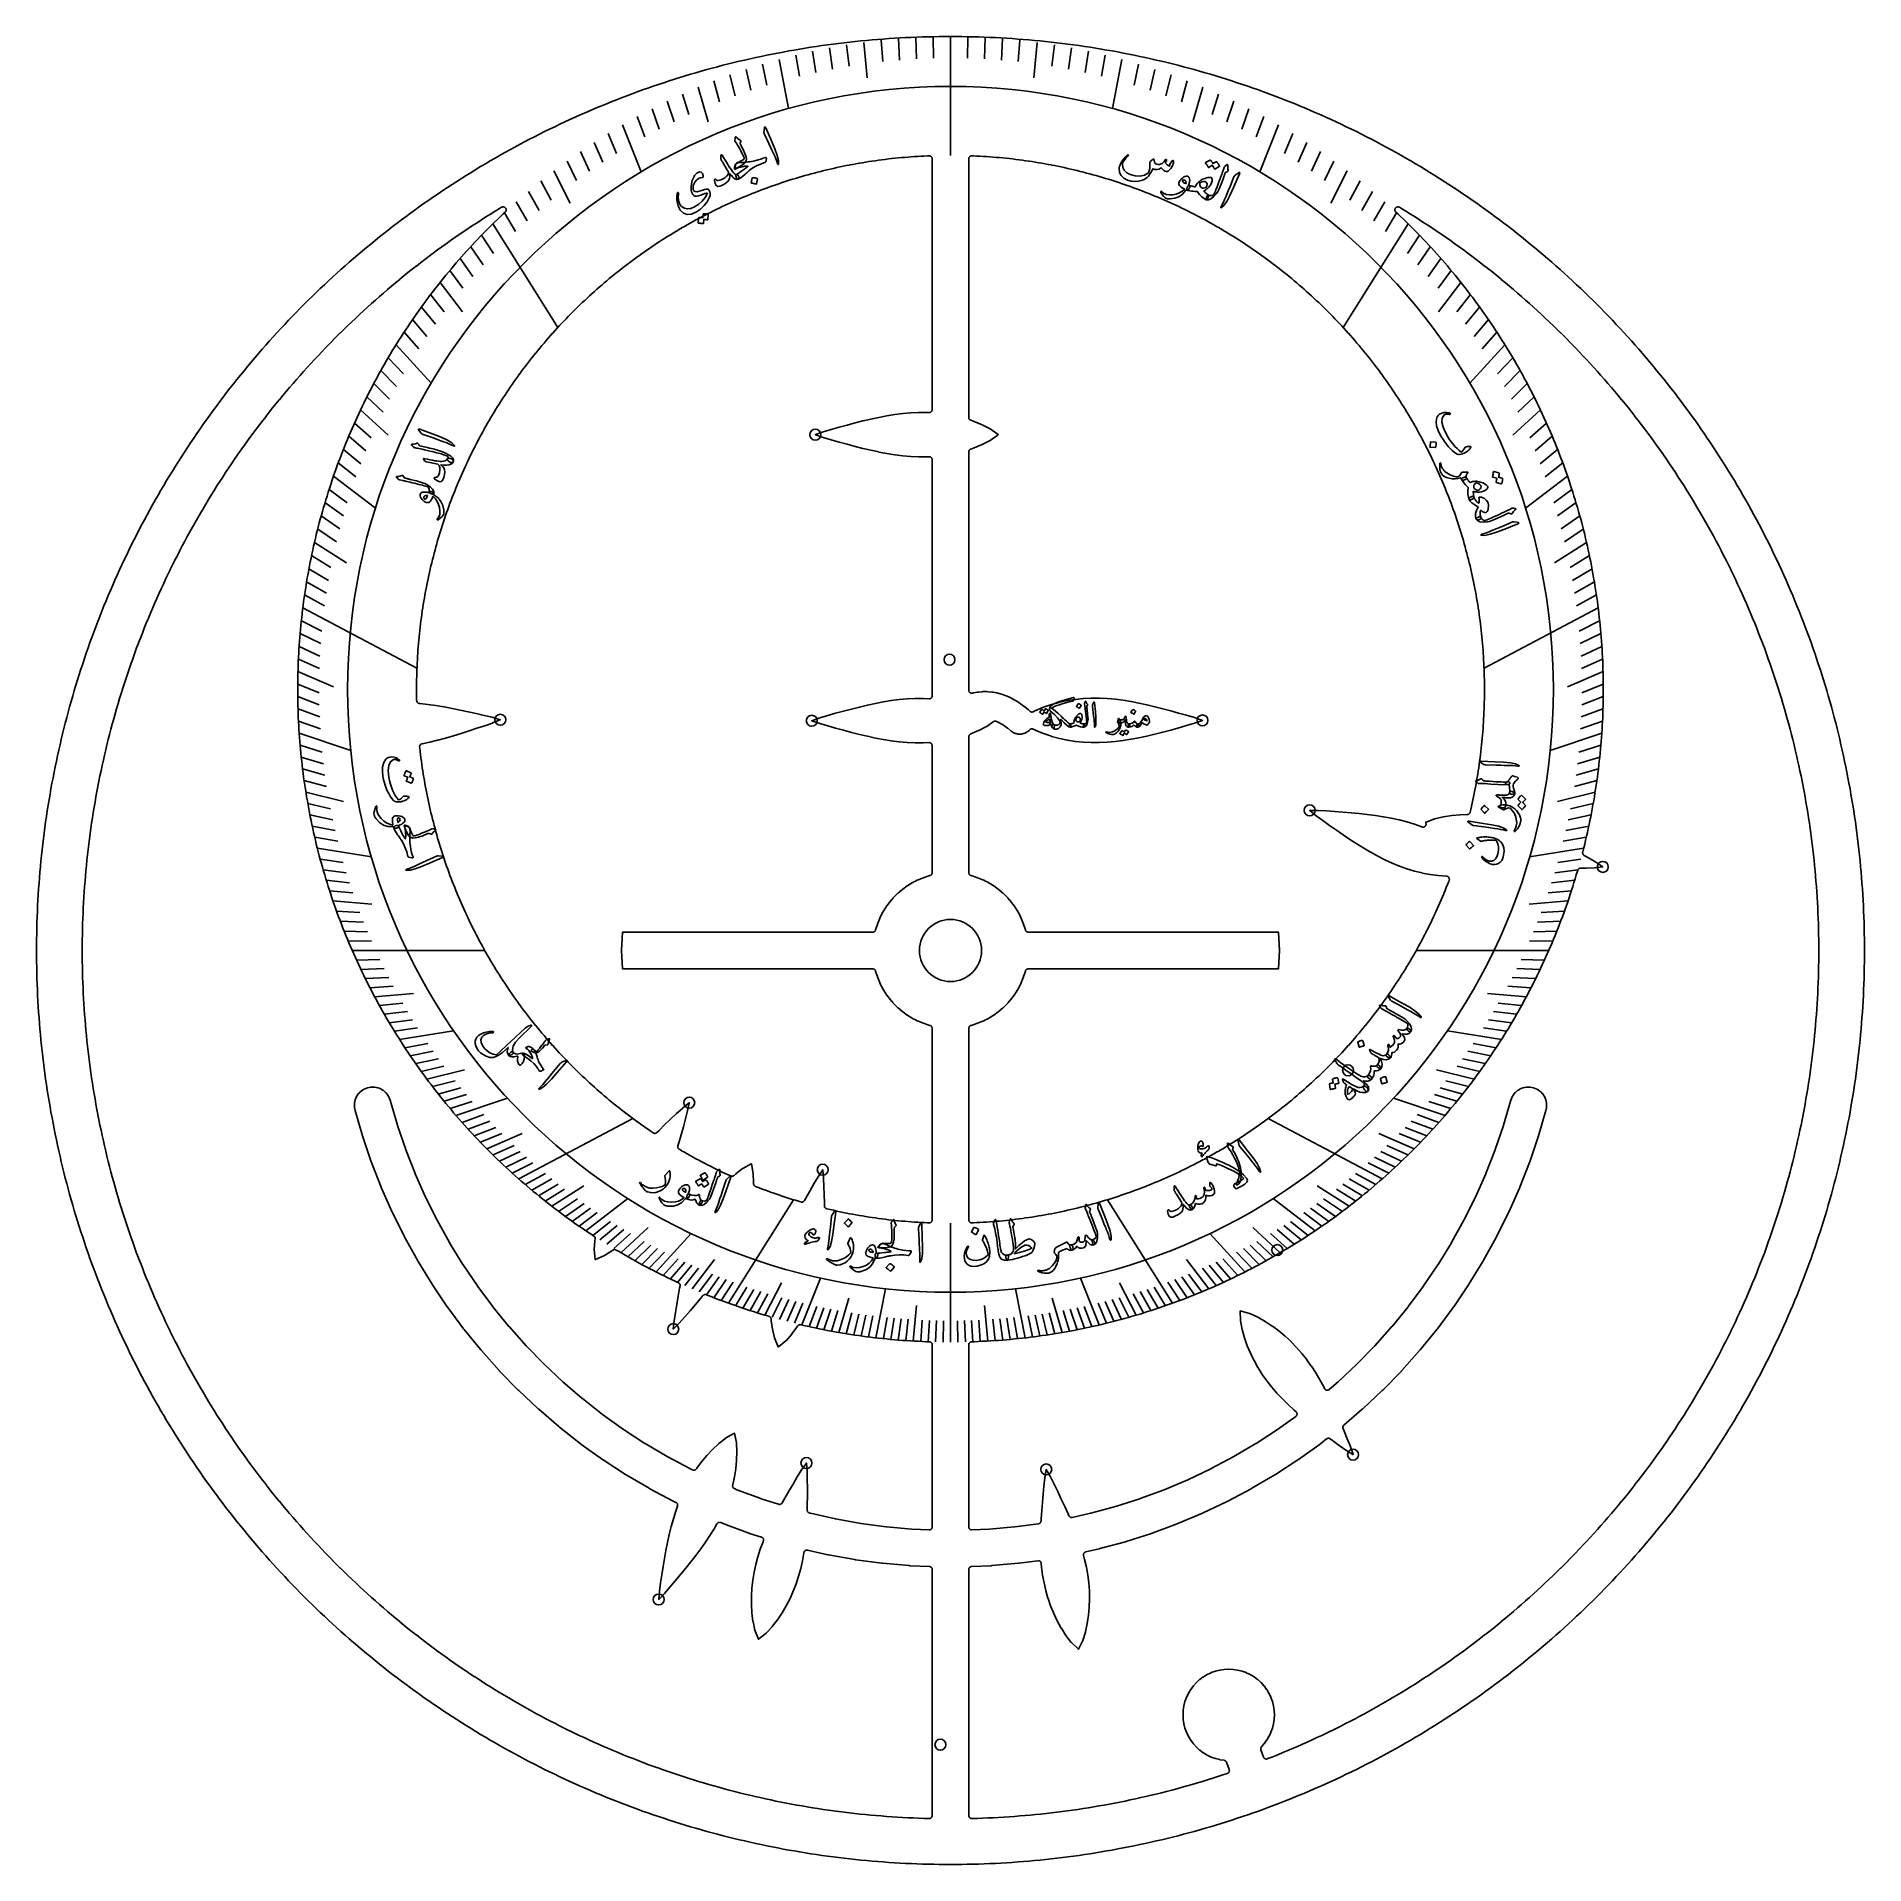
# Model space of a CAD drawing. Header units: millimetres. Extents: x -76 to 76, y -76 to 76.
import ezdxf

# ---------------------------------------------------------------- set-up
doc = ezdxf.new("R2010")
doc.units = ezdxf.units.MM
for name, color, linetype in [('CUT_INNER', 6, 'Continuous'), ('CUT_OUTER', 1, 'Continuous'), ('ENGRAVE', 7, 'Continuous'), ('ENGRAVE_FINE', 8, 'Continuous'), ('TEXT', 5, 'Continuous')]:
    doc.layers.add(name, color=color, linetype=linetype)

msp = doc.modelspace()

# ---------------------------------------------------------------- linework, layer by layer
at = {"layer": 'CUT_INNER'}
for points in [[(-44.6828, 20.8934), (-44.6787, 20.8692), (-44.6722, 20.8456), (-44.6634, 20.8227), (-44.6525, 20.8007), (-44.6395, 20.78), (-44.6244, 20.7606), (-44.6076, 20.7428), (-44.5891, 20.7267), (-44.5691, 20.7125), (-44.5478, 20.7004), (-44.5254, 20.6903), (-44.5022, 20.6825), (-44.4783, 20.6771), (-44.454, 20.674), (-44.4104, 20.6706), (-44.4063, 20.6702), (-43.7404, 20.5958), (-43.7369, 20.5954), (-43.0695, 20.5013), (-43.0665, 20.5009), (-42.3977, 20.3902), (-42.3953, 20.3897), (-41.7253, 20.2653), (-41.7234, 20.265), (-41.0524, 20.1298), (-41.051, 20.1296), (-40.3796, 19.9864), (-39.7061, 19.837), (-39.0323, 19.6825), (-39.031, 19.6822), (-38.3613, 19.5212), (-38.3541, 19.5193), (-37.6872, 19.316), (-37.6823, 19.3142), (-37.6873, 19.3118), (-38.3307, 19.0443), (-38.3378, 19.0416), (-38.9884, 18.8157), (-38.9897, 18.8153), (-39.6435, 18.5961), (-40.2988, 18.3815), (-40.9549, 18.1726), (-40.9562, 18.1722), (-41.6108, 17.9719), (-41.6126, 17.9713), (-42.2672, 17.7819), (-42.2695, 17.7812), (-42.9243, 17.6055), (-42.9272, 17.6047), (-43.5821, 17.4457), (-43.5856, 17.4449), (-44.2366, 17.3066), (-44.2603, 17.3003), (-44.2832, 17.2918), (-44.3052, 17.2811), (-44.326, 17.2682), (-44.3455, 17.2534), (-44.3635, 17.2368), (-44.3797, 17.2185), (-44.394, 17.1986), (-44.4064, 17.1775), (-44.4166, 17.1553), (-44.4246, 17.1322), (-44.4303, 17.1084), (-44.4337, 17.0841), (-44.4347, 17.0597), (-44.4332, 17.0353), (-44.4224, 16.9348), (-44.4222, 16.9333), (-44.3913, 16.6623), (-44.3912, 16.6608), (-44.3586, 16.39), (-44.3584, 16.3885), (-44.3242, 16.1179), (-44.324, 16.1164), (-44.2881, 15.8461), (-44.2879, 15.8446), (-44.2504, 15.5745), (-44.2502, 15.5729), (-44.211, 15.3031), (-44.2108, 15.3015), (-44.1699, 15.0319), (-44.1697, 15.0304), (-44.1272, 14.761), (-44.127, 14.7595), (-44.0828, 14.4904), (-44.0826, 14.4889), (-44.0368, 14.22), (-44.0365, 14.2185), (-43.989, 13.95), (-43.9888, 13.9485), (-43.9397, 13.6802), (-43.9394, 13.6787), (-43.8887, 13.4108), (-43.8884, 13.4093), (-43.836, 13.1416), (-43.8357, 13.1401), (-43.7817, 12.8728), (-43.7814, 12.8713), (-43.7257, 12.6043), (-43.7254, 12.6028), (-43.6681, 12.3362), (-43.6678, 12.3347), (-43.6088, 12.0685), (-43.6085, 12.067), (-43.5479, 11.8011), (-43.5476, 11.7996), (-43.4854, 11.534), (-43.485, 11.5326), (-43.4212, 11.2674), (-43.4208, 11.2659), (-43.3554, 11.0012), (-43.355, 10.9997), (-43.2879, 10.7354), (-43.2876, 10.7339), (-43.2189, 10.47), (-43.2185, 10.4685), (-43.1482, 10.205), (-43.1478, 10.2035), (-43.0758, 9.9405), (-43.0754, 9.939), (-43.0019, 9.6764), (-43.0015, 9.6749), (-42.9263, 9.4128), (-42.9259, 9.4113), (-42.8491, 9.1496), (-42.8487, 9.1481), (-42.7703, 8.8869), (-42.7699, 8.8855), (-42.6899, 8.6247), (-42.6895, 8.6233), (-42.6079, 8.363), (-42.6074, 8.3616), (-42.5243, 8.1019), (-42.5238, 8.1004), (-42.4391, 7.8412), (-42.4386, 7.8397), (-42.3522, 7.5811), (-42.3517, 7.5796), (-42.2638, 7.3215), (-42.2633, 7.32), (-42.1738, 7.0624), (-42.1733, 7.061), (-42.0822, 6.8039), (-42.0817, 6.8025), (-41.9891, 6.546), (-41.9885, 6.5445), (-41.8943, 6.2886), (-41.8938, 6.2872), (-41.798, 6.0319), (-41.7974, 6.0304), (-41.7001, 5.7757), (-41.6995, 5.7743), (-41.6006, 5.5201), (-41.6, 5.5187), (-41.4995, 5.2652), (-41.499, 5.2638), (-41.3969, 5.0109), (-41.3963, 5.0094), (-41.2928, 4.7572), (-41.2922, 4.7558), (-41.187, 4.5041), (-41.1864, 4.5027), (-41.0798, 4.2517), (-41.0792, 4.2503), (-40.9709, 4), (-40.9703, 3.9986), (-40.8606, 3.7489), (-40.86, 3.7475), (-40.7487, 3.4986), (-40.7481, 3.4972), (-40.6353, 3.2489), (-40.6346, 3.2475), (-40.5203, 2.9999), (-40.5196, 2.9985), (-40.4038, 2.7516), (-40.4031, 2.7502), (-40.2858, 2.5041), (-40.2851, 2.5027), (-40.1663, 2.2573), (-40.1656, 2.2559), (-40.0452, 2.0112), (-40.0445, 2.0098), (-39.9227, 1.7658), (-39.922, 1.7645), (-39.7986, 1.5212), (-39.7979, 1.5199), (-39.6731, 1.2774), (-39.6724, 1.2761), (-39.546, 1.0344), (-39.5453, 1.033), (-39.4175, 0.7921), (-39.4168, 0.7908), (-39.2875, 0.5507), (-39.2868, 0.5493), (-39.156, 0.31), (-39.1553, 0.3087), (-39.023, 0.0702), (-39.0223, 0.0688), (-38.8886, -0.1689), (-38.8878, -0.1702), (-38.7527, -0.4071), (-38.7519, -0.4084), (-38.6153, -0.6444), (-38.6146, -0.6458), (-38.4765, -0.881), (-38.4757, -0.8823), (-38.3363, -1.1166), (-38.3355, -1.1179), (-38.1946, -1.3514), (-38.1938, -1.3527), (-38.0514, -1.5853), (-38.0506, -1.5866), (-37.9068, -1.8184), (-37.906, -1.8197), (-37.7608, -2.0505), (-37.76, -2.0518), (-37.6134, -2.2818), (-37.6126, -2.2831), (-37.4646, -2.5121), (-37.4637, -2.5134), (-37.3143, -2.7415), (-37.3135, -2.7428), (-37.1627, -2.97), (-37.1618, -2.9713), (-37.0096, -3.1976), (-37.0087, -3.1988), (-36.8552, -3.4242), (-36.8543, -3.4254), (-36.6993, -3.6498), (-36.6984, -3.6511), (-36.5421, -3.8745), (-36.5412, -3.8758), (-36.3835, -4.0983), (-36.3826, -4.0995), (-36.2235, -4.321), (-36.2226, -4.3223), (-36.0622, -4.5428), (-36.0613, -4.544), (-35.8995, -4.7636), (-35.8986, -4.7648), (-35.7355, -4.9834), (-35.7346, -4.9846), (-35.5701, -5.2021), (-35.5692, -5.2033), (-35.4034, -5.4199), (-35.4024, -5.4211), (-35.2353, -5.6366), (-35.2344, -5.6378), (-35.0659, -5.8523), (-35.065, -5.8535), (-34.8952, -6.0669), (-34.8943, -6.0681), (-34.7232, -6.2805), (-34.7223, -6.2817), (-34.5499, -6.493), (-34.5489, -6.4942), (-34.3753, -6.7045), (-34.3743, -6.7057), (-34.1994, -6.9149), (-34.1984, -6.916), (-34.0222, -7.1242), (-34.0212, -7.1253), (-33.8437, -7.3324), (-33.8427, -7.3335), (-33.6639, -7.5395), (-33.6629, -7.5406), (-33.4829, -7.7455), (-33.4819, -7.7466), (-33.3006, -7.9504), (-33.2996, -7.9515), (-33.1171, -8.1542), (-33.116, -8.1553), (-32.9323, -8.3568), (-32.9312, -8.3579), (-32.7462, -8.5583), (-32.7452, -8.5594), (-32.559, -8.7586), (-32.5579, -8.7598), (-32.3705, -8.9578), (-32.3694, -8.959), (-32.1808, -9.1559), (-32.1797, -9.157), (-31.9899, -9.3528), (-31.9888, -9.3539), (-31.7977, -9.5485), (-31.7967, -9.5496), (-31.6044, -9.743), (-31.6033, -9.7441), (-31.4099, -9.9363), (-31.4088, -9.9374), (-31.2142, -10.1284), (-31.2131, -10.1295), (-31.0174, -10.3194), (-31.0163, -10.3204), (-30.8193, -10.5091), (-30.8182, -10.5101), (-30.6201, -10.6976), (-30.619, -10.6986), (-30.4198, -10.8848), (-30.4187, -10.8859), (-30.2183, -11.0709), (-30.2172, -11.0719), (-30.0157, -11.2557), (-30.0145, -11.2567), (-29.8119, -11.4392), (-29.8107, -11.4402), (-29.607, -11.6215), (-29.6059, -11.6225), (-29.401, -11.8025), (-29.3999, -11.8036), (-29.1939, -11.9823), (-29.1927, -11.9833), (-28.9857, -12.1608), (-28.9845, -12.1618), (-28.7764, -12.338), (-28.7752, -12.339), (-28.566, -12.5139), (-28.5648, -12.5149), (-28.3546, -12.6886), (-28.3534, -12.6895), (-28.142, -12.8619), (-28.1409, -12.8629), (-27.9285, -13.0339), (-27.9273, -13.0349), (-27.7138, -13.2046), (-27.7126, -13.2056), (-27.4982, -13.374), (-27.4969, -13.375), (-27.2814, -13.5421), (-27.2802, -13.543), (-27.0637, -13.7088), (-27.0625, -13.7097), (-26.8449, -13.8742), (-26.8437, -13.8751), (-26.6252, -14.0383), (-26.6239, -14.0392), (-26.4044, -14.2009), (-26.4032, -14.2019), (-26.1826, -14.3623), (-26.1814, -14.3632), (-25.9599, -14.5223), (-25.9586, -14.5231), (-25.7362, -14.6809), (-25.7349, -14.6817), (-25.5115, -14.8381), (-25.5102, -14.839), (-25.2858, -14.9939), (-25.2845, -14.9948), (-25.0592, -15.1484), (-25.0579, -15.1492), (-24.8865, -15.2646), (-24.8655, -15.2772), (-24.8433, -15.2878), (-24.8202, -15.2961), (-24.7964, -15.3022), (-24.7722, -15.3058), (-24.7477, -15.3071), (-24.7231, -15.306), (-24.6988, -15.3024), (-24.675, -15.2965), (-24.6519, -15.2883), (-24.6297, -15.2779), (-24.6086, -15.2653), (-24.5888, -15.2508), (-24.5706, -15.2343), (-24.419, -15.0834), (-24.418, -15.0824), (-23.9259, -14.6037), (-23.4275, -14.1267), (-22.9247, -13.6523), (-22.9238, -13.6514), (-22.4179, -13.184), (-22.4122, -13.1791), (-21.873, -12.7378), (-21.8685, -12.7345), (-21.8693, -12.74), (-22.0043, -13.4236), (-22.006, -13.4309), (-22.1797, -14.0974), (-22.18, -14.0986), (-22.361, -14.764), (-22.5466, -15.4281), (-22.7374, -16.0897), (-22.7378, -16.0911), (-22.8159, -16.351), (-22.8217, -16.3741), (-22.8252, -16.3976), (-22.8265, -16.4213), (-22.8256, -16.4451), (-22.8223, -16.4687), (-22.8169, -16.4918), (-22.8093, -16.5143), (-22.7995, -16.536), (-22.7878, -16.5567), (-22.7741, -16.5762), (-22.7587, -16.5942), (-22.7416, -16.6108), (-22.723, -16.6256), (-22.7031, -16.6386), (-22.5061, -16.7542), (-22.5048, -16.755), (-22.2688, -16.8916), (-22.2674, -16.8923), (-22.0306, -17.0275), (-22.0292, -17.0282), (-21.7915, -17.1619), (-21.7902, -17.1627), (-21.5517, -17.2949), (-21.5504, -17.2956), (-21.311, -17.4264), (-21.3097, -17.4271), (-21.0696, -17.5564), (-21.0682, -17.5572), (-20.8273, -17.685), (-20.826, -17.6857), (-20.5843, -17.812), (-20.5829, -17.8127), (-20.3405, -17.9376), (-20.3391, -17.9383), (-20.0959, -18.0616), (-20.0945, -18.0623), (-19.8506, -18.1842), (-19.8492, -18.1849), (-19.6045, -18.3052), (-19.6031, -18.3059), (-19.3577, -18.4248), (-19.3563, -18.4254), (-19.1101, -18.5428), (-19.1087, -18.5434), (-18.8618, -18.6593), (-18.8605, -18.6599), (-18.6129, -18.7743), (-18.6115, -18.7749), (-18.3917, -18.8747), (-18.3692, -18.8837), (-18.3459, -18.8904), (-18.3221, -18.8948), (-18.298, -18.8969), (-18.2738, -18.8967), (-18.2497, -18.8941), (-18.226, -18.8892), (-18.2028, -18.8821), (-18.1805, -18.8727), (-18.1592, -18.8612), (-18.139, -18.8477), (-18.1203, -18.8323), (-17.9893, -18.7135), (-17.9819, -18.7072), (-17.4002, -18.2564), (-17.396, -18.2534), (-17.3915, -18.2508), (-16.672, -17.8653), (-16.6668, -17.8628), (-16.6654, -17.8684), (-16.5069, -18.6691), (-16.5061, -18.6743), (-16.5057, -18.6795), (-16.4852, -19.4151), (-16.4853, -19.4248), (-16.489, -19.4989), (-16.489, -19.5229), (-16.4867, -19.5468), (-16.4822, -19.5704), (-16.4754, -19.5934), (-16.4664, -19.6157), (-16.4554, -19.637), (-16.4423, -19.6571), (-16.4274, -19.6759), (-16.4107, -19.6932), (-16.3925, -19.7088), (-16.3728, -19.7226), (-16.3519, -19.7344), (-16.33, -19.7442), (-16.0861, -19.8391), (-16.0847, -19.8397), (-15.8299, -19.9371), (-15.8285, -19.9376), (-15.5732, -20.0334), (-15.5717, -20.0339), (-15.3158, -20.1282), (-15.3144, -20.1287), (-15.0579, -20.2214), (-15.0564, -20.2219), (-14.7994, -20.313), (-14.798, -20.3135), (-14.5404, -20.403), (-14.5389, -20.4035), (-14.2808, -20.4914), (-14.2793, -20.4919), (-14.0206, -20.5782), (-14.0192, -20.5787), (-13.76, -20.6634), (-13.7585, -20.6639), (-13.4988, -20.7471), (-13.4973, -20.7475), (-13.2371, -20.8291), (-13.2356, -20.8296), (-12.9749, -20.9095), (-12.9734, -20.91), (-12.7122, -20.9883), (-12.7108, -20.9888), (-12.5147, -21.0463), (-12.4913, -21.0519), (-12.4674, -21.0553), (-12.4433, -21.0564), (-12.4192, -21.0551), (-12.3953, -21.0515), (-12.3719, -21.0456), (-12.3492, -21.0376), (-12.3274, -21.0273), (-12.3066, -21.015), (-12.2871, -21.0008), (-12.2691, -20.9847), (-12.2528, -20.967), (-12.2382, -20.9478), (-12.2255, -20.9272), (-12.1198, -20.7358), (-11.7813, -20.1347), (-11.4379, -19.5347), (-11.4372, -19.5336), (-11.0888, -18.9395), (-11.0848, -18.9331), (-10.6969, -18.3543), (-10.6935, -18.3498), (-10.6928, -18.3549), (-10.6235, -19.0487), (-10.6229, -19.0561), (-10.5957, -19.7444), (-10.5956, -19.7457), (-10.5757, -20.435), (-10.5605, -21.1244), (-10.557, -21.3759), (-10.5554, -21.4013), (-10.5512, -21.4263), (-10.5445, -21.4508), (-10.5353, -21.4745), (-10.5238, -21.4971), (-10.51, -21.5185), (-10.4942, -21.5383), (-10.4764, -21.5564), (-10.4569, -21.5726), (-10.4358, -21.5868), (-10.4134, -21.5988), (-10.3899, -21.6084), (-10.3656, -21.6156), (-10.3278, -21.6247), (-10.3263, -21.625), (-10.0608, -21.6872), (-10.0593, -21.6876), (-9.7934, -21.7481), (-9.7919, -21.7485), (-9.5256, -21.8074), (-9.5241, -21.8077), (-9.2575, -21.865), (-9.256, -21.8653), (-8.989, -21.921), (-8.9875, -21.9213), (-8.7202, -21.9753), (-8.7187, -21.9756), (-8.4511, -22.028), (-8.4496, -22.0283), (-8.1817, -22.079), (-8.1801, -22.0793), (-7.9119, -22.1284), (-7.9104, -22.1287), (-7.6418, -22.1761), (-7.6403, -22.1764), (-7.3715, -22.2222), (-7.37, -22.2224), (-7.1009, -22.2666), (-7.0993, -22.2668), (-6.83, -22.3093), (-6.8285, -22.3096), (-6.5588, -22.3504), (-6.5573, -22.3506), (-6.2874, -22.3898), (-6.2859, -22.39), (-6.0158, -22.4276), (-6.0143, -22.4278), (-5.7439, -22.4636), (-5.7424, -22.4638), (-5.4719, -22.4981), (-5.4703, -22.4982), (-5.1996, -22.5308), (-5.1981, -22.531), (-4.9271, -22.5619), (-4.9256, -22.562), (-4.6544, -22.5913), (-4.6529, -22.5914), (-4.3816, -22.619), (-4.3801, -22.6191), (-4.1086, -22.645), (-4.1071, -22.6452), (-3.8354, -22.6694), (-3.8339, -22.6695), (-3.5621, -22.6921), (-3.5606, -22.6922), (-3.2887, -22.7131), (-3.2872, -22.7132), (-3.0151, -22.7325), (-3.0136, -22.7326), (-2.7415, -22.7501), (-2.7399, -22.7502), (-2.4677, -22.7661), (-2.4662, -22.7662), (-2.1938, -22.7804), (-2.1923, -22.7805), (-1.9199, -22.793), (-1.9183, -22.7931), (-1.79, -22.7982), (-1.7648, -22.7979), (-1.7398, -22.7952), (-1.7152, -22.7899), (-1.6913, -22.7821), (-1.6682, -22.772), (-1.6463, -22.7597), (-1.6258, -22.7452), (-1.6068, -22.7287), (-1.5895, -22.7104), (-1.5742, -22.6904), (-1.561, -22.669), (-1.55, -22.6464), (-1.5413, -22.6228), (-1.535, -22.5984), (-1.5313, -22.5735), (-1.53, -22.5484), (-1.53, -6.5134), (-1.5313, -6.4882), (-1.5351, -6.4633), (-1.5414, -6.4388), (-1.5501, -6.4152), (-1.5612, -6.3925), (-1.5745, -6.371), (-1.5899, -6.351), (-1.6073, -6.3327), (-1.6264, -6.3162), (-1.647, -6.3017), (-1.6691, -6.2894), (-1.6922, -6.2794), (-1.7163, -6.2717), (-1.7328, -6.2673), (-1.7358, -6.2665), (-1.8861, -6.2229), (-1.889, -6.222), (-2.0383, -6.1748), (-2.0412, -6.1738), (-2.1892, -6.1229), (-2.1921, -6.1219), (-2.3388, -6.0673), (-2.3416, -6.0662), (-2.487, -6.0081), (-2.4898, -6.0069), (-2.6337, -5.9453), (-2.6365, -5.944), (-2.7788, -5.8788), (-2.7816, -5.8775), (-2.9222, -5.8089), (-2.925, -5.8075), (-3.0639, -5.7354), (-3.0666, -5.734), (-3.2037, -5.6585), (-3.2064, -5.657), (-3.3416, -5.5782), (-3.3443, -5.5766), (-3.4775, -5.4945), (-3.4801, -5.4928), (-3.6113, -5.4075), (-3.6139, -5.4058), (-3.7429, -5.3172), (-3.7454, -5.3154), (-3.8723, -5.2238), (-3.8748, -5.2219), (-3.9993, -5.1272), (-4.0017, -5.1253), (-4.1239, -5.0275), (-4.1263, -5.0255), (-4.2461, -4.9247), (-4.2484, -4.9227), (-4.3657, -4.8191), (-4.3679, -4.817), (-4.4826, -4.7105), (-4.4848, -4.7083), (-4.5969, -4.599), (-4.599, -4.5969), (-4.7083, -4.4848), (-4.7105, -4.4826), (-4.817, -4.3679), (-4.8191, -4.3657), (-4.9227, -4.2484), (-4.9247, -4.2461), (-5.0255, -4.1263), (-5.0275, -4.1239), (-5.1253, -4.0017), (-5.1272, -3.9993), (-5.2219, -3.8748), (-5.2238, -3.8723), (-5.3154, -3.7454), (-5.3172, -3.7429), (-5.4058, -3.6139), (-5.4075, -3.6113), (-5.4928, -3.4801), (-5.4945, -3.4775), (-5.5766, -3.3443), (-5.5782, -3.3416), (-5.657, -3.2064), (-5.6585, -3.2037), (-5.734, -3.0666), (-5.7354, -3.0639), (-5.8075, -2.925), (-5.8089, -2.9222), (-5.8775, -2.7816), (-5.8788, -2.7788), (-5.944, -2.6365), (-5.9453, -2.6337), (-6.0069, -2.4898), (-6.0081, -2.487), (-6.0662, -2.3416), (-6.0673, -2.3388), (-6.1219, -2.1921), (-6.1229, -2.1892), (-6.1738, -2.0412), (-6.1748, -2.0383), (-6.222, -1.889), (-6.2229, -1.8861), (-6.2665, -1.7358), (-6.2673, -1.7328), (-6.2717, -1.7163), (-6.2794, -1.6922), (-6.2894, -1.6691), (-6.3017, -1.647), (-6.3162, -1.6264), (-6.3327, -1.6073), (-6.351, -1.5899), (-6.371, -1.5745), (-6.3925, -1.5612), (-6.4152, -1.5501), (-6.4388, -1.5414), (-6.4633, -1.5351), (-6.4882, -1.5313), (-6.5134, -1.53), (-27.4607, -1.53), (-27.4664, -1.5297), (-27.467, -1.5241), (-27.5415, -0.0061), (-27.5415, 0.0061), (-27.467, 1.5241), (-27.4664, 1.5297), (-27.4607, 1.53), (-6.5134, 1.53), (-6.4882, 1.5313), (-6.4633, 1.5351), (-6.4388, 1.5414), (-6.4152, 1.5501), (-6.3925, 1.5612), (-6.371, 1.5745), (-6.351, 1.5899), (-6.3327, 1.6073), (-6.3162, 1.6264), (-6.3017, 1.647), (-6.2894, 1.6691), (-6.2794, 1.6922), (-6.2717, 1.7163), (-6.2673, 1.7328), (-6.2665, 1.7358), (-6.2229, 1.8861), (-6.222, 1.889), (-6.1748, 2.0383), (-6.1738, 2.0412), (-6.1229, 2.1892), (-6.1219, 2.1921), (-6.0673, 2.3388), (-6.0662, 2.3416), (-6.0081, 2.487), (-6.0069, 2.4898), (-5.9453, 2.6337), (-5.944, 2.6365), (-5.8788, 2.7788), (-5.8775, 2.7816), (-5.8089, 2.9222), (-5.8075, 2.925), (-5.7354, 3.0639), (-5.734, 3.0666), (-5.6585, 3.2037), (-5.657, 3.2064), (-5.5782, 3.3416), (-5.5766, 3.3443), (-5.4945, 3.4775), (-5.4928, 3.4801), (-5.4075, 3.6113), (-5.4058, 3.6139), (-5.3172, 3.7429), (-5.3154, 3.7454), (-5.2238, 3.8723), (-5.2219, 3.8748), (-5.1272, 3.9993), (-5.1253, 4.0017), (-5.0275, 4.1239), (-5.0255, 4.1263), (-4.9247, 4.2461), (-4.9227, 4.2484), (-4.8191, 4.3657), (-4.817, 4.3679), (-4.7105, 4.4826), (-4.7083, 4.4848), (-4.599, 4.5969), (-4.5969, 4.599), (-4.4848, 4.7083), (-4.4826, 4.7105), (-4.3679, 4.817), (-4.3657, 4.8191), (-4.2484, 4.9227), (-4.2461, 4.9247), (-4.1263, 5.0255), (-4.1239, 5.0275), (-4.0017, 5.1253), (-3.9993, 5.1272), (-3.8748, 5.2219), (-3.8723, 5.2238), (-3.7454, 5.3154), (-3.7429, 5.3172), (-3.6139, 5.4058), (-3.6113, 5.4075), (-3.4801, 5.4928), (-3.4775, 5.4945), (-3.3443, 5.5766), (-3.3416, 5.5782), (-3.2064, 5.657), (-3.2037, 5.6585), (-3.0666, 5.734), (-3.0639, 5.7354), (-2.925, 5.8075), (-2.9222, 5.8089), (-2.7816, 5.8775), (-2.7788, 5.8788), (-2.6365, 5.944), (-2.6337, 5.9453), (-2.4898, 6.0069), (-2.487, 6.0081), (-2.3416, 6.0662), (-2.3388, 6.0673), (-2.1921, 6.1219), (-2.1892, 6.1229), (-2.0412, 6.1738), (-2.0383, 6.1748), (-1.889, 6.222), (-1.8861, 6.2229), (-1.7358, 6.2665), (-1.7328, 6.2673), (-1.7163, 6.2717), (-1.6922, 6.2794), (-1.6691, 6.2894), (-1.647, 6.3017), (-1.6264, 6.3162), (-1.6073, 6.3327), (-1.5899, 6.351), (-1.5745, 6.371), (-1.5612, 6.3925), (-1.5501, 6.4152), (-1.5414, 6.4388), (-1.5351, 6.4633), (-1.5313, 6.4882), (-1.53, 6.5134), (-1.53, 17.1474), (-1.5313, 17.1726), (-1.5351, 17.1976), (-1.5414, 17.2221), (-1.5502, 17.2458), (-1.5613, 17.2685), (-1.5747, 17.29), (-1.5902, 17.31), (-1.6076, 17.3284), (-1.6267, 17.3449), (-1.6475, 17.3593), (-1.6696, 17.3716), (-1.6928, 17.3817), (-1.7169, 17.3893), (-1.7417, 17.3944), (-1.7668, 17.397), (-1.7921, 17.3971), (-2.2943, 17.3726), (-2.3004, 17.3725), (-2.9597, 17.373), (-2.9654, 17.3731), (-3.6251, 17.404), (-3.6304, 17.4044), (-4.2906, 17.4633), (-4.2953, 17.4638), (-4.9561, 17.5481), (-4.9603, 17.5487), (-5.6217, 17.6557), (-5.6252, 17.6563), (-6.2872, 17.783), (-6.2901, 17.7836), (-6.9527, 17.927), (-6.955, 17.9275), (-7.6182, 18.0846), (-7.62, 18.0851), (-8.2836, 18.253), (-8.285, 18.2533), (-8.9485, 18.4292), (-9.6139, 18.6115), (-10.2793, 18.7989), (-10.2806, 18.7992), (-10.9416, 18.9929), (-10.9487, 18.9952), (-11.6044, 19.2308), (-11.6095, 19.233), (-11.6044, 19.2352), (-10.9487, 19.4708), (-10.9416, 19.4731), (-10.2806, 19.6668), (-10.2793, 19.6671), (-9.6156, 19.854), (-8.9505, 20.0362), (-8.285, 20.2127), (-8.2836, 20.213), (-7.62, 20.3809), (-7.6182, 20.3814), (-6.955, 20.5385), (-6.9527, 20.539), (-6.2901, 20.6824), (-6.2872, 20.683), (-5.6252, 20.8097), (-5.6217, 20.8103), (-4.9603, 20.9173), (-4.9561, 20.9179), (-4.2953, 21.0022), (-4.2906, 21.0027), (-3.6304, 21.0616), (-3.6251, 21.062), (-2.9654, 21.0929), (-2.9597, 21.093), (-2.3004, 21.0935), (-2.2943, 21.0934), (-1.7921, 21.0689), (-1.7668, 21.069), (-1.7417, 21.0716), (-1.7169, 21.0767), (-1.6928, 21.0843), (-1.6696, 21.0944), (-1.6475, 21.1067), (-1.6267, 21.1211), (-1.6076, 21.1376), (-1.5902, 21.156), (-1.5747, 21.176), (-1.5613, 21.1975), (-1.5502, 21.2202), (-1.5414, 21.2439), (-1.5351, 21.2684), (-1.5313, 21.2934), (-1.53, 21.3187), (-1.53, 41.0762), (-1.5313, 41.1015), (-1.5351, 41.1265), (-1.5414, 41.151), (-1.5502, 41.1747), (-1.5613, 41.1974), (-1.5747, 41.2189), (-1.5902, 41.2389), (-1.6076, 41.2572), (-1.6267, 41.2737), (-1.6475, 41.2882), (-1.6696, 41.3005), (-1.6928, 41.3105), (-1.7169, 41.3181), (-1.7417, 41.3233), (-1.7668, 41.3259), (-1.7921, 41.3259), (-2.0001, 41.3158), (-2.0063, 41.3157), (-2.6656, 41.3162), (-2.6713, 41.3163), (-3.331, 41.3472), (-3.3363, 41.3476), (-3.9965, 41.4065), (-4.0012, 41.407), (-4.662, 41.4913), (-4.6661, 41.4919), (-5.3275, 41.5988), (-5.3311, 41.5995), (-5.993, 41.7261), (-5.996, 41.7267), (-6.6585, 41.8701), (-6.6609, 41.8707), (-7.324, 42.0278), (-7.3259, 42.0282), (-7.9895, 42.1961), (-7.9909, 42.1965), (-8.6544, 42.3724), (-9.3198, 42.5547), (-9.9852, 42.742), (-9.9865, 42.7424), (-10.6474, 42.9361), (-10.6546, 42.9384), (-11.3102, 43.174), (-11.3154, 43.1762), (-11.3102, 43.1783), (-10.6546, 43.414), (-10.6474, 43.4163), (-9.9865, 43.6099), (-9.9852, 43.6103), (-9.3214, 43.7972), (-8.6564, 43.9794), (-7.9909, 44.1558), (-7.9895, 44.1562), (-7.3259, 44.3241), (-7.324, 44.3246), (-6.6609, 44.4817), (-6.6585, 44.4822), (-5.996, 44.6256), (-5.993, 44.6262), (-5.3311, 44.7529), (-5.3275, 44.7535), (-4.6661, 44.8605), (-4.662, 44.8611), (-4.0012, 44.9454), (-3.9965, 44.9459), (-3.3363, 45.0048), (-3.331, 45.0051), (-2.6713, 45.036), (-2.6656, 45.0362), (-2.0063, 45.0367), (-2.0001, 45.0365), (-1.7921, 45.0264), (-1.7668, 45.0265), (-1.7417, 45.0291), (-1.7169, 45.0342), (-1.6928, 45.0418), (-1.6696, 45.0518), (-1.6475, 45.0641), (-1.6267, 45.0786), (-1.6076, 45.0951), (-1.5902, 45.1134), (-1.5747, 45.1335), (-1.5613, 45.1549), (-1.5502, 45.1776), (-1.5414, 45.2014), (-1.5351, 45.2259), (-1.5313, 45.2509), (-1.53, 45.2761), (-1.53, 66.2691), (-1.5313, 66.2943), (-1.535, 66.3191), (-1.5413, 66.3435), (-1.55, 66.3671), (-1.561, 66.3897), (-1.5742, 66.4111), (-1.5895, 66.4311), (-1.6068, 66.4494), (-1.6258, 66.4659), (-1.6463, 66.4804), (-1.6682, 66.4928), (-1.6913, 66.5029), (-1.7152, 66.5106), (-1.7398, 66.5159), (-1.7648, 66.5187), (-1.79, 66.5189), (-1.9183, 66.5138), (-1.9199, 66.5137), (-2.1923, 66.5012), (-2.1938, 66.5011), (-2.4662, 66.4869), (-2.4677, 66.4868), (-2.7399, 66.4709), (-2.7415, 66.4708), (-3.0136, 66.4533), (-3.0151, 66.4532), (-3.2872, 66.434), (-3.2887, 66.4338), (-3.5606, 66.4129), (-3.5621, 66.4128), (-3.8339, 66.3903), (-3.8354, 66.3901), (-4.1071, 66.3659), (-4.1086, 66.3658), (-4.3801, 66.3399), (-4.3816, 66.3397), (-4.6529, 66.3121), (-4.6544, 66.312), (-4.9256, 66.2828), (-4.9271, 66.2826), (-5.1981, 66.2517), (-5.1996, 66.2515), (-5.4703, 66.219), (-5.4719, 66.2188), (-5.7424, 66.1846), (-5.7439, 66.1844), (-6.0143, 66.1485), (-6.0158, 66.1483), (-6.2859, 66.1108), (-6.2874, 66.1105), (-6.5573, 66.0714), (-6.5588, 66.0711), (-6.8285, 66.0303), (-6.83, 66.0301), (-7.0993, 65.9876), (-7.1009, 65.9873), (-7.37, 65.9432), (-7.3715, 65.9429), (-7.6403, 65.8971), (-7.6418, 65.8969), (-7.9104, 65.8494), (-7.9119, 65.8491), (-8.1801, 65.8), (-8.1817, 65.7998), (-8.4496, 65.749), (-8.4511, 65.7487), (-8.7187, 65.6964), (-8.7202, 65.6961), (-8.9875, 65.642), (-8.989, 65.6417), (-9.256, 65.5861), (-9.2575, 65.5857), (-9.5241, 65.5284), (-9.5256, 65.5281), (-9.7919, 65.4692), (-9.7934, 65.4688), (-10.0593, 65.4083), (-10.0608, 65.4079), (-10.3263, 65.3457), (-10.3278, 65.3454), (-10.5929, 65.2816), (-10.5944, 65.2812), (-10.8592, 65.2157), (-10.8607, 65.2154), (-11.125, 65.1483), (-11.1265, 65.1479), (-11.3904, 65.0792), (-11.3919, 65.0788), (-11.6554, 65.0085), (-11.6568, 65.0081), (-11.9199, 64.9362), (-11.9214, 64.9358), (-12.184, 64.8622), (-12.1855, 64.8618), (-12.4476, 64.7867), (-12.4491, 64.7862), (-12.7108, 64.7095), (-12.7122, 64.709), (-12.9734, 64.6307), (-12.9749, 64.6302), (-13.2356, 64.5503), (-13.2371, 64.5498), (-13.4973, 64.4683), (-13.4988, 64.4678), (-13.7585, 64.3846), (-13.76, 64.3842), (-14.0192, 64.2994), (-14.0206, 64.2989), (-14.2793, 64.2126), (-14.2808, 64.2121), (-14.5389, 64.1242), (-14.5404, 64.1237), (-14.798, 64.0342), (-14.7994, 64.0337), (-15.0564, 63.9426), (-15.0579, 63.9421), (-15.3144, 63.8494), (-15.3158, 63.8489), (-15.5717, 63.7547), (-15.5732, 63.7541), (-15.8285, 63.6583), (-15.8299, 63.6578), (-16.0847, 63.5604), (-16.0861, 63.5599), (-16.3402, 63.4609), (-16.3417, 63.4604), (-16.5952, 63.3599), (-16.5966, 63.3593), (-16.8495, 63.2573), (-16.8509, 63.2567), (-17.1032, 63.1531), (-17.1046, 63.1525), (-17.3562, 63.0474), (-17.3576, 63.0468), (-17.6086, 62.9401), (-17.61, 62.9395), (-17.8604, 62.8313), (-17.8618, 62.8307), (-18.1114, 62.7209), (-18.1128, 62.7203), (-18.3618, 62.609), (-18.3632, 62.6084), (-18.6115, 62.4956), (-18.6129, 62.495), (-18.8605, 62.3807), (-18.8618, 62.38), (-19.1087, 62.2642), (-19.1101, 62.2635), (-19.3563, 62.1462), (-19.3577, 62.1455), (-19.6031, 62.0266), (-19.6045, 62.026), (-19.8492, 61.9056), (-19.8506, 61.9049), (-20.0945, 61.783), (-20.0959, 61.7824), (-20.3391, 61.659), (-20.3405, 61.6583), (-20.5829, 61.5334), (-20.5843, 61.5327), (-20.826, 61.4064), (-20.8273, 61.4057), (-21.0682, 61.2779), (-21.0696, 61.2771), (-21.3097, 61.1479), (-21.311, 61.1471), (-21.5504, 61.0164), (-21.5517, 61.0156), (-21.7902, 60.8834), (-21.7915, 60.8826), (-22.0292, 60.749), (-22.0306, 60.7482), (-22.2674, 60.6131), (-22.2688, 60.6123), (-22.5048, 60.4757), (-22.5061, 60.4749), (-22.7413, 60.3369), (-22.7426, 60.3361), (-22.977, 60.1966), (-22.9783, 60.1958), (-23.2118, 60.0549), (-23.2131, 60.0541), (-23.4457, 59.9118), (-23.447, 59.911), (-23.6787, 59.7672), (-23.68, 59.7664), (-23.9109, 59.6212), (-23.9122, 59.6204), (-24.1421, 59.4738), (-24.1434, 59.4729), (-24.3725, 59.3249), (-24.3737, 59.3241), (-24.6019, 59.1747), (-24.6032, 59.1738), (-24.8304, 59.023), (-24.8316, 59.0222), (-25.0579, 58.87), (-25.0592, 58.8691), (-25.2845, 58.7155), (-25.2858, 58.7146), (-25.5102, 58.5597), (-25.5115, 58.5588), (-25.7349, 58.4025), (-25.7362, 58.4016), (-25.9586, 58.2439), (-25.9599, 58.243), (-26.1814, 58.0839), (-26.1826, 58.083), (-26.4032, 57.9226), (-26.4044, 57.9217), (-26.6239, 57.7599), (-26.6252, 57.759), (-26.8437, 57.5958), (-26.8449, 57.5949), (-27.0625, 57.4305), (-27.0637, 57.4295), (-27.2802, 57.2637), (-27.2814, 57.2628), (-27.4969, 57.0957), (-27.4982, 57.0947), (-27.7126, 56.9263), (-27.7138, 56.9254), (-27.9273, 56.7556), (-27.9285, 56.7546), (-28.1409, 56.5836), (-28.142, 56.5826), (-28.3534, 56.4103), (-28.3546, 56.4093), (-28.5648, 56.2356), (-28.566, 56.2347), (-28.7752, 56.0597), (-28.7764, 56.0587), (-28.9845, 55.8825), (-28.9857, 55.8815), (-29.1927, 55.704), (-29.1939, 55.703), (-29.3999, 55.5243), (-29.401, 55.5233), (-29.6059, 55.3432), (-29.607, 55.3422), (-29.8107, 55.161), (-29.8119, 55.1599), (-30.0145, 54.9774), (-30.0157, 54.9764), (-30.2172, 54.7926), (-30.2183, 54.7916), (-30.4187, 54.6066), (-30.4198, 54.6056), (-30.619, 54.4193), (-30.6201, 54.4183), (-30.8182, 54.2309), (-30.8193, 54.2298), (-31.0163, 54.0411), (-31.0174, 54.0401), (-31.2131, 53.8502), (-31.2142, 53.8492), (-31.4088, 53.6581), (-31.4099, 53.657), (-31.6033, 53.4648), (-31.6044, 53.4637), (-31.7967, 53.2703), (-31.7977, 53.2692), (-31.9888, 53.0746), (-31.9899, 53.0735), (-32.1797, 52.8777), (-32.1808, 52.8766), (-32.3694, 52.6797), (-32.3705, 52.6786), (-32.5579, 52.4805), (-32.559, 52.4794), (-32.7452, 52.2801), (-32.7462, 52.279), (-32.9312, 52.0786), (-32.9323, 52.0775), (-33.116, 51.876), (-33.1171, 51.8749), (-33.2996, 51.6723), (-33.3006, 51.6711), (-33.4819, 51.4674), (-33.4829, 51.4662), (-33.6629, 51.2614), (-33.6639, 51.2602), (-33.8427, 51.0543), (-33.8437, 51.0531), (-34.0212, 50.8461), (-34.0222, 50.8449), (-34.1984, 50.6368), (-34.1994, 50.6356), (-34.3743, 50.4264), (-34.3753, 50.4252), (-34.5489, 50.2149), (-34.5499, 50.2137), (-34.7223, 50.0024), (-34.7232, 50.0012), (-34.8943, 49.7888), (-34.8952, 49.7876), (-35.065, 49.5742), (-35.0659, 49.573), (-35.2344, 49.3585), (-35.2353, 49.3573), (-35.4024, 49.1418), (-35.4034, 49.1406), (-35.5692, 48.9241), (-35.5701, 48.9228), (-35.7346, 48.7053), (-35.7355, 48.7041), (-35.8986, 48.4855), (-35.8995, 48.4843), (-36.0613, 48.2648), (-36.0622, 48.2635), (-36.2226, 48.043), (-36.2235, 48.0418), (-36.3826, 47.8203), (-36.3835, 47.819), (-36.5412, 47.5965), (-36.5421, 47.5953), (-36.6984, 47.3718), (-36.6993, 47.3706), (-36.8543, 47.1462), (-36.8552, 47.1449), (-37.0087, 46.9196), (-37.0096, 46.9183), (-37.1618, 46.692), (-37.1627, 46.6907), (-37.3135, 46.4635), (-37.3143, 46.4622), (-37.4637, 46.2341), (-37.4646, 46.2328), (-37.6126, 46.0038), (-37.6134, 46.0025), (-37.76, 45.7725), (-37.7608, 45.7712), (-37.906, 45.5404), (-37.9068, 45.5391), (-38.0506, 45.3074), (-38.0514, 45.3061), (-38.1938, 45.0734), (-38.1946, 45.0721), (-38.3355, 44.8387), (-38.3363, 44.8373), (-38.4757, 44.603), (-38.4765, 44.6017), (-38.6146, 44.3665), (-38.6153, 44.3652), (-38.7519, 44.1291), (-38.7527, 44.1278), (-38.8878, 43.8909), (-38.8886, 43.8896), (-39.0223, 43.6519), (-39.023, 43.6506), (-39.1553, 43.4121), (-39.156, 43.4107), (-39.2868, 43.1714), (-39.2875, 43.1701), (-39.4168, 42.9299), (-39.4175, 42.9286), (-39.5453, 42.6877), (-39.546, 42.6863), (-39.6724, 42.4447), (-39.6731, 42.4433), (-39.7979, 42.2008), (-39.7986, 42.1995), (-39.922, 41.9563), (-39.9227, 41.9549), (-40.0445, 41.7109), (-40.0452, 41.7096), (-40.1656, 41.4648), (-40.1663, 41.4635), (-40.2851, 41.218), (-40.2858, 41.2166), (-40.4031, 40.9705), (-40.4038, 40.9691), (-40.5196, 40.7222), (-40.5203, 40.7208), (-40.6346, 40.4732), (-40.6353, 40.4718), (-40.7481, 40.2235), (-40.7487, 40.2221), (-40.86, 39.9732), (-40.8606, 39.9718), (-40.9703, 39.7221), (-40.9709, 39.7207), (-41.0792, 39.4704), (-41.0798, 39.469), (-41.1864, 39.218), (-41.187, 39.2166), (-41.2922, 38.965), (-41.2928, 38.9635), (-41.3963, 38.7113), (-41.3969, 38.7099), (-41.499, 38.457), (-41.4995, 38.4555), (-41.6, 38.202), (-41.6006, 38.2006), (-41.6995, 37.9465), (-41.7001, 37.945), (-41.7974, 37.6903), (-41.798, 37.6889), (-41.8938, 37.4335), (-41.8943, 37.4321), (-41.9885, 37.1762), (-41.9891, 37.1747), (-42.0817, 36.9183), (-42.0822, 36.9168), (-42.1733, 36.6598), (-42.1738, 36.6583), (-42.2633, 36.4007), (-42.2638, 36.3993), (-42.3517, 36.1411), (-42.3522, 36.1397), (-42.4386, 35.881), (-42.4391, 35.8795), (-42.5238, 35.6203), (-42.5243, 35.6189), (-42.6074, 35.3591), (-42.6079, 35.3577), (-42.6895, 35.0974), (-42.6899, 35.096), (-42.7699, 34.8353), (-42.7703, 34.8338), (-42.8487, 34.5726), (-42.8491, 34.5711), (-42.9259, 34.3094), (-42.9263, 34.308), (-43.0015, 34.0458), (-43.0019, 34.0443), (-43.0754, 33.7817), (-43.0758, 33.7803), (-43.1478, 33.5172), (-43.1482, 33.5157), (-43.2185, 33.2522), (-43.2189, 33.2507), (-43.2876, 32.9868), (-43.2879, 32.9853), (-43.355, 32.721), (-43.3554, 32.7195), (-43.4208, 32.4548), (-43.4212, 32.4533), (-43.485, 32.1882), (-43.4854, 32.1867), (-43.5476, 31.9212), (-43.5479, 31.9197), (-43.6085, 31.6538), (-43.6088, 31.6523), (-43.6678, 31.386), (-43.6681, 31.3845), (-43.7254, 31.1179), (-43.7257, 31.1164), (-43.7814, 30.8494), (-43.7817, 30.8479), (-43.8357, 30.5806), (-43.836, 30.5791), (-43.8884, 30.3115), (-43.8887, 30.31), (-43.9394, 30.042), (-43.9397, 30.0405), (-43.9888, 29.7723), (-43.989, 29.7707), (-44.0365, 29.5022), (-44.0368, 29.5007), (-44.0826, 29.2318), (-44.0828, 29.2303), (-44.127, 28.9612), (-44.1272, 28.9597), (-44.1697, 28.6903), (-44.1699, 28.6888), (-44.2108, 28.4192), (-44.211, 28.4177), (-44.2502, 28.1478), (-44.2504, 28.1463), (-44.2879, 27.8762), (-44.2881, 27.8746), (-44.324, 27.6043), (-44.3242, 27.6028), (-44.3584, 27.3322), (-44.3586, 27.3307), (-44.3912, 27.0599), (-44.3913, 27.0584), (-44.4222, 26.7875), (-44.4224, 26.7859), (-44.4516, 26.5148), (-44.4518, 26.5133), (-44.4793, 26.242), (-44.4795, 26.2404), (-44.5054, 25.969), (-44.5055, 25.9674), (-44.5298, 25.6958), (-44.5299, 25.6943), (-44.5525, 25.4225), (-44.5526, 25.421), (-44.5735, 25.1491), (-44.5736, 25.1475), (-44.5928, 24.8755), (-44.5929, 24.874), (-44.6105, 24.6018), (-44.6106, 24.6003), (-44.6265, 24.3281), (-44.6265, 24.3265), (-44.6408, 24.0542), (-44.6408, 24.0527), (-44.6534, 23.7802), (-44.6534, 23.7787), (-44.6643, 23.5062), (-44.6644, 23.5047), (-44.6736, 23.2321), (-44.6736, 23.2306), (-44.6812, 22.958), (-44.6812, 22.9565), (-44.6871, 22.6838), (-44.6871, 22.6823), (-44.6913, 22.4096), (-44.6913, 22.4081), (-44.6938, 22.1354), (-44.6938, 22.1338), (-44.6946, 21.8611), (-44.6946, 21.8596), (-44.6938, 21.5869), (-44.6938, 21.5854), (-44.6913, 21.3127), (-44.6913, 21.3111), (-44.6871, 21.0384), (-44.6871, 21.0369), (-44.6845, 20.9179)], [(1.5313, -22.5735), (1.535, -22.5984), (1.5413, -22.6228), (1.55, -22.6464), (1.561, -22.669), (1.5742, -22.6904), (1.5895, -22.7104), (1.6068, -22.7287), (1.6258, -22.7452), (1.6463, -22.7597), (1.6682, -22.772), (1.6913, -22.7821), (1.7152, -22.7899), (1.7398, -22.7952), (1.7648, -22.7979), (1.79, -22.7982), (1.9183, -22.7931), (1.9199, -22.793), (2.1923, -22.7805), (2.1938, -22.7804), (2.4662, -22.7662), (2.4677, -22.7661), (2.7399, -22.7502), (2.7415, -22.7501), (3.0136, -22.7326), (3.0151, -22.7325), (3.2872, -22.7132), (3.2887, -22.7131), (3.5606, -22.6922), (3.5621, -22.6921), (3.8339, -22.6695), (3.8354, -22.6694), (4.1071, -22.6452), (4.1086, -22.645), (4.3801, -22.6191), (4.3816, -22.619), (4.6529, -22.5914), (4.6544, -22.5913), (4.9256, -22.562), (4.9271, -22.5619), (5.1981, -22.531), (5.1996, -22.5308), (5.4703, -22.4982), (5.4719, -22.4981), (5.7424, -22.4638), (5.7439, -22.4636), (6.0143, -22.4278), (6.0158, -22.4276), (6.2859, -22.39), (6.2874, -22.3898), (6.5573, -22.3506), (6.5588, -22.3504), (6.8285, -22.3096), (6.83, -22.3093), (7.0993, -22.2668), (7.1009, -22.2666), (7.37, -22.2224), (7.3715, -22.2222), (7.6403, -22.1764), (7.6418, -22.1761), (7.9104, -22.1287), (7.9119, -22.1284), (8.1801, -22.0793), (8.1817, -22.079), (8.4496, -22.0283), (8.4511, -22.028), (8.7187, -21.9756), (8.7202, -21.9753), (8.9875, -21.9213), (8.989, -21.921), (9.256, -21.8653), (9.2575, -21.865), (9.5241, -21.8077), (9.5256, -21.8074), (9.7919, -21.7485), (9.7934, -21.7481), (10.0593, -21.6876), (10.0608, -21.6872), (10.3263, -21.625), (10.3278, -21.6247), (10.5929, -21.5608), (10.5944, -21.5605), (10.8592, -21.495), (10.8607, -21.4946), (11.125, -21.4276), (11.1265, -21.4272), (11.3904, -21.3585), (11.3919, -21.3581), (11.6554, -21.2878), (11.6568, -21.2874), (11.9199, -21.2155), (11.9214, -21.2151), (12.184, -21.1415), (12.1855, -21.1411), (12.4476, -21.0659), (12.4491, -21.0655), (12.7108, -20.9888), (12.7122, -20.9883), (12.9734, -20.91), (12.9749, -20.9095), (13.2356, -20.8296), (13.2371, -20.8291), (13.4973, -20.7475), (13.4988, -20.7471), (13.7585, -20.6639), (13.76, -20.6634), (14.0192, -20.5787), (14.0206, -20.5782), (14.2793, -20.4919), (14.2808, -20.4914), (14.5389, -20.4035), (14.5404, -20.403), (14.798, -20.3135), (14.7994, -20.313), (15.0564, -20.2219), (15.0579, -20.2214), (15.3144, -20.1287), (15.3158, -20.1282), (15.5717, -20.0339), (15.5732, -20.0334), (15.8285, -19.9376), (15.8299, -19.9371), (16.0847, -19.8397), (16.0861, -19.8391), (16.3402, -19.7402), (16.3417, -19.7396), (16.5952, -19.6392), (16.5966, -19.6386), (16.8495, -19.5366), (16.8509, -19.536), (17.1032, -19.4324), (17.1046, -19.4318), (17.3562, -19.3267), (17.3576, -19.3261), (17.6086, -19.2194), (17.61, -19.2188), (17.8604, -19.1106), (17.8618, -19.11), (18.1114, -19.0002), (18.1128, -18.9996), (18.3618, -18.8883), (18.3632, -18.8877), (18.6115, -18.7749), (18.6129, -18.7743), (18.8605, -18.6599), (18.8618, -18.6593), (19.1087, -18.5434), (19.1101, -18.5428), (19.3563, -18.4254), (19.3577, -18.4248), (19.6031, -18.3059), (19.6045, -18.3052), (19.8492, -18.1849), (19.8506, -18.1842), (20.0945, -18.0623), (20.0959, -18.0616), (20.3391, -17.9383), (20.3405, -17.9376), (20.5829, -17.8127), (20.5843, -17.812), (20.826, -17.6857), (20.8273, -17.685), (21.0682, -17.5572), (21.0696, -17.5564), (21.3097, -17.4271), (21.311, -17.4264), (21.5504, -17.2956), (21.5517, -17.2949), (21.7902, -17.1627), (21.7915, -17.1619), (22.0292, -17.0282), (22.0306, -17.0275), (22.2674, -16.8923), (22.2688, -16.8916), (22.5048, -16.755), (22.5061, -16.7542), (22.7413, -16.6162), (22.7426, -16.6154), (22.977, -16.4759), (22.9783, -16.4751), (23.2118, -16.3342), (23.2131, -16.3334), (23.4457, -16.1911), (23.447, -16.1902), (23.6787, -16.0465), (23.68, -16.0457), (23.9109, -15.9005), (23.9122, -15.8997), (24.1421, -15.753), (24.1434, -15.7522), (24.3725, -15.6042), (24.3737, -15.6034), (24.6019, -15.454), (24.6032, -15.4531), (24.8304, -15.3023), (24.8316, -15.3014), (25.0579, -15.1492), (25.0592, -15.1484), (25.2845, -14.9948), (25.2858, -14.9939), (25.5102, -14.839), (25.5115, -14.8381), (25.7349, -14.6817), (25.7362, -14.6809), (25.9586, -14.5231), (25.9599, -14.5223), (26.1814, -14.3632), (26.1826, -14.3623), (26.4032, -14.2019), (26.4044, -14.2009), (26.6239, -14.0392), (26.6252, -14.0383), (26.8437, -13.8751), (26.8449, -13.8742), (27.0625, -13.7097), (27.0637, -13.7088), (27.2802, -13.543), (27.2814, -13.5421), (27.4969, -13.375), (27.4982, -13.374), (27.7126, -13.2056), (27.7138, -13.2046), (27.9273, -13.0349), (27.9285, -13.0339), (28.1409, -12.8629), (28.142, -12.8619), (28.3534, -12.6895), (28.3546, -12.6886), (28.5648, -12.5149), (28.566, -12.5139), (28.7752, -12.339), (28.7764, -12.338), (28.9845, -12.1618), (28.9857, -12.1608), (29.1927, -11.9833), (29.1939, -11.9823), (29.3999, -11.8036), (29.401, -11.8025), (29.6059, -11.6225), (29.607, -11.6215), (29.8107, -11.4402), (29.8119, -11.4392), (30.0145, -11.2567), (30.0157, -11.2557), (30.2172, -11.0719), (30.2183, -11.0709), (30.4187, -10.8859), (30.4198, -10.8848), (30.619, -10.6986), (30.6201, -10.6976), (30.8182, -10.5101), (30.8193, -10.5091), (31.0163, -10.3204), (31.0174, -10.3194), (31.2131, -10.1295), (31.2142, -10.1284), (31.4088, -9.9374), (31.4099, -9.9363), (31.6033, -9.7441), (31.6044, -9.743), (31.7967, -9.5496), (31.7977, -9.5485), (31.9888, -9.3539), (31.9899, -9.3528), (32.1797, -9.157), (32.1808, -9.1559), (32.3694, -8.959), (32.3705, -8.9578), (32.5579, -8.7598), (32.559, -8.7586), (32.7452, -8.5594), (32.7462, -8.5583), (32.9312, -8.3579), (32.9323, -8.3568), (33.116, -8.1553), (33.1171, -8.1542), (33.2996, -7.9515), (33.3006, -7.9504), (33.4819, -7.7466), (33.4829, -7.7455), (33.6629, -7.5406), (33.6639, -7.5395), (33.8427, -7.3335), (33.8437, -7.3324), (34.0212, -7.1253), (34.0222, -7.1242), (34.1984, -6.916), (34.1994, -6.9149), (34.3743, -6.7057), (34.3753, -6.7045), (34.5489, -6.4942), (34.5499, -6.493), (34.7223, -6.2817), (34.7232, -6.2805), (34.8943, -6.0681), (34.8952, -6.0669), (35.065, -5.8535), (35.0659, -5.8523), (35.2344, -5.6378), (35.2353, -5.6366), (35.4024, -5.4211), (35.4034, -5.4199), (35.5692, -5.2033), (35.5701, -5.2021), (35.7346, -4.9846), (35.7355, -4.9834), (35.8986, -4.7648), (35.8995, -4.7636), (36.0613, -4.544), (36.0622, -4.5428), (36.2226, -4.3223), (36.2235, -4.321), (36.3826, -4.0995), (36.3835, -4.0983), (36.5412, -3.8758), (36.5421, -3.8745), (36.6984, -3.6511), (36.6993, -3.6498), (36.8543, -3.4254), (36.8552, -3.4242), (37.0087, -3.1988), (37.0096, -3.1976), (37.1618, -2.9713), (37.1627, -2.97), (37.3135, -2.7428), (37.3143, -2.7415), (37.4637, -2.5134), (37.4646, -2.5121), (37.6126, -2.2831), (37.6134, -2.2818), (37.76, -2.0518), (37.7608, -2.0505), (37.906, -1.8197), (37.9068, -1.8184), (38.0506, -1.5866), (38.0514, -1.5853), (38.1938, -1.3527), (38.1946, -1.3514), (38.3355, -1.1179), (38.3363, -1.1166), (38.4757, -0.8823), (38.4765, -0.881), (38.6146, -0.6458), (38.6153, -0.6444), (38.7519, -0.4084), (38.7527, -0.4071), (38.8878, -0.1702), (38.8886, -0.1689), (39.0223, 0.0688), (39.023, 0.0702), (39.1553, 0.3087), (39.156, 0.31), (39.2868, 0.5493), (39.2875, 0.5507), (39.4168, 0.7908), (39.4175, 0.7921), (39.5453, 1.033), (39.546, 1.0344), (39.6724, 1.2761), (39.6731, 1.2774), (39.7979, 1.5199), (39.7986, 1.5212), (39.922, 1.7645), (39.9227, 1.7658), (40.0445, 2.0098), (40.0452, 2.0112), (40.1656, 2.2559), (40.1663, 2.2573), (40.2851, 2.5027), (40.2858, 2.5041), (40.4031, 2.7502), (40.4038, 2.7516), (40.5196, 2.9985), (40.5203, 2.9999), (40.6346, 3.2475), (40.6353, 3.2489), (40.7481, 3.4972), (40.7487, 3.4986), (40.86, 3.7475), (40.8606, 3.7489), (40.9703, 3.9986), (40.9709, 4), (41.0792, 4.2503), (41.0798, 4.2517), (41.1864, 4.5027), (41.187, 4.5041), (41.2922, 4.7558), (41.2928, 4.7572), (41.3963, 5.0094), (41.3969, 5.0109), (41.499, 5.2638), (41.4995, 5.2652), (41.6, 5.5187), (41.6006, 5.5201), (41.6995, 5.7743), (41.7001, 5.7757), (41.7396, 5.8791), (41.7473, 5.9027), (41.7526, 5.927), (41.7555, 5.9517), (41.7559, 5.9766), (41.7539, 6.0014), (41.7494, 6.0258), (41.7424, 6.0497), (41.7332, 6.0728), (41.7217, 6.0948), (41.7081, 6.1156), (41.6924, 6.135), (41.675, 6.1526), (41.6558, 6.1685), (41.6352, 6.1824), (41.6133, 6.1942), (41.5903, 6.2037), (41.5665, 6.2109), (41.5421, 6.2157), (41.5174, 6.2181), (41.5106, 6.2184), (40.8299, 6.2697), (40.8228, 6.2704), (40.1555, 6.3595), (40.1486, 6.3606), (39.494, 6.4856), (39.4874, 6.4871), (38.8449, 6.6463), (38.8386, 6.648), (38.2075, 6.8398), (38.2016, 6.8418), (37.5811, 7.0644), (37.5757, 7.0664), (36.965, 7.3178), (36.9601, 7.3199), (36.3583, 7.5978), (36.3541, 7.5998), (35.7603, 7.9018), (35.7566, 7.9038), (35.1699, 8.2273), (35.1668, 8.2291), (34.5862, 8.5714), (34.5836, 8.5729), (34.0081, 8.9311), (34.0061, 8.9324), (33.4346, 9.3038), (33.4331, 9.3048), (32.8648, 9.6865), (32.8636, 9.6873), (32.2982, 10.0764), (31.7331, 10.4722), (31.1697, 10.8728), (31.1686, 10.8735), (30.6115, 11.2786), (30.6056, 11.2832), (30.0672, 11.7262), (30.0634, 11.7297), (30.069, 11.73), (30.7658, 11.7309), (30.7733, 11.7307), (31.4609, 11.6904), (31.4622, 11.6903), (32.1501, 11.6426), (32.8376, 11.5902), (33.5237, 11.5321), (33.5251, 11.5319), (34.2065, 11.4665), (34.2084, 11.4663), (34.8857, 11.3908), (34.8881, 11.3905), (35.5602, 11.3023), (35.5632, 11.3019), (36.2292, 11.1982), (36.2327, 11.1976), (36.8915, 11.0754), (36.8955, 11.0746), (37.5461, 10.9314), (37.5507, 10.9303), (38.1922, 10.7633), (38.1973, 10.7619), (38.8288, 10.5687), (38.8343, 10.5669), (39.4552, 10.3453), (39.4638, 10.342), (39.4639, 10.3421), (39.4815, 10.3358), (39.5049, 10.3299), (39.5287, 10.3263), (39.5527, 10.325), (39.5768, 10.3259), (39.6006, 10.3293), (39.6241, 10.3348), (39.6469, 10.3427), (39.6688, 10.3526), (39.6896, 10.3647), (39.7092, 10.3787), (39.7274, 10.3945), (39.744, 10.412), (39.7588, 10.431), (39.7717, 10.4513), (39.7826, 10.4728), (39.7913, 10.4952), (39.7979, 10.5184), (39.8022, 10.5421), (39.8042, 10.5661), (39.8039, 10.5901), (39.8013, 10.6141), (39.7964, 10.6377), (39.7893, 10.6607), (39.7799, 10.6829), (39.7685, 10.7041), (39.7636, 10.7114), (39.7599, 10.7175), (39.7652, 10.72), (40.5196, 11.0316), (40.5245, 11.0334), (40.5295, 11.0348), (41.247, 11.1984), (41.2565, 11.2002), (41.9599, 11.3043), (41.9679, 11.3052), (42.6605, 11.3626), (42.6679, 11.363), (43.256, 11.3765), (43.2812, 11.3783), (43.3062, 11.3827), (43.3306, 11.3896), (43.3541, 11.399), (43.3766, 11.4107), (43.3978, 11.4246), (43.4174, 11.4405), (43.4354, 11.4584), (43.4514, 11.478), (43.4654, 11.4991), (43.4772, 11.5215), (43.4866, 11.545), (43.4937, 11.5694), (43.5476, 11.7996), (43.5479, 11.8011), (43.6085, 12.067), (43.6088, 12.0685), (43.6678, 12.3347), (43.6681, 12.3362), (43.7254, 12.6028), (43.7257, 12.6043), (43.7814, 12.8713), (43.7817, 12.8728), (43.8357, 13.1401), (43.836, 13.1416), (43.8884, 13.4093), (43.8887, 13.4108), (43.9394, 13.6787), (43.9397, 13.6802), (43.9888, 13.9485), (43.989, 13.95), (44.0365, 14.2185), (44.0368, 14.22), (44.0826, 14.4889), (44.0828, 14.4904), (44.127, 14.7595), (44.1272, 14.761), (44.1697, 15.0304), (44.1699, 15.0319), (44.2108, 15.3015), (44.211, 15.3031), (44.2502, 15.5729), (44.2504, 15.5745), (44.2879, 15.8446), (44.2881, 15.8461), (44.324, 16.1164), (44.3242, 16.1179), (44.3584, 16.3885), (44.3586, 16.39), (44.3912, 16.6608), (44.3913, 16.6623), (44.4222, 16.9333), (44.4224, 16.9348), (44.4516, 17.2059), (44.4518, 17.2074), (44.4793, 17.4788), (44.4795, 17.4803), (44.5054, 17.7518), (44.5055, 17.7533), (44.5298, 18.0249), (44.5299, 18.0264), (44.5525, 18.2982), (44.5526, 18.2997), (44.5735, 18.5717), (44.5736, 18.5732), (44.5928, 18.8452), (44.5929, 18.8467), (44.6105, 19.1189), (44.6106, 19.1204), (44.6265, 19.3927), (44.6265, 19.3942), (44.6408, 19.6665), (44.6408, 19.6681), (44.6534, 19.9405), (44.6534, 19.942), (44.6643, 20.2145), (44.6644, 20.216), (44.6736, 20.4886), (44.6736, 20.4901), (44.6812, 20.7627), (44.6812, 20.7643), (44.6871, 21.0369), (44.6871, 21.0384), (44.6913, 21.3111), (44.6913, 21.3127), (44.6938, 21.5854), (44.6938, 21.5869), (44.6946, 21.8596), (44.6946, 21.8611), (44.6938, 22.1338), (44.6938, 22.1354), (44.6913, 22.4081), (44.6913, 22.4096), (44.6871, 22.6823), (44.6871, 22.6838), (44.6812, 22.9565), (44.6812, 22.958), (44.6736, 23.2306), (44.6736, 23.2321), (44.6644, 23.5047), (44.6643, 23.5062), (44.6534, 23.7787), (44.6534, 23.7802), (44.6408, 24.0527), (44.6408, 24.0542), (44.6265, 24.3265), (44.6265, 24.3281), (44.6106, 24.6003), (44.6105, 24.6018), (44.5929, 24.874), (44.5928, 24.8755), (44.5736, 25.1475), (44.5735, 25.1491), (44.5526, 25.421), (44.5525, 25.4225), (44.5299, 25.6943), (44.5298, 25.6958), (44.5055, 25.9674), (44.5054, 25.969), (44.4795, 26.2404), (44.4793, 26.242), (44.4518, 26.5133), (44.4516, 26.5148), (44.4224, 26.7859), (44.4222, 26.7875), (44.3913, 27.0584), (44.3912, 27.0599), (44.3586, 27.3307), (44.3584, 27.3322), (44.3242, 27.6028), (44.324, 27.6043), (44.2881, 27.8746), (44.2879, 27.8762), (44.2504, 28.1463), (44.2502, 28.1478), (44.211, 28.4177), (44.2108, 28.4192), (44.1699, 28.6888), (44.1697, 28.6903), (44.1272, 28.9597), (44.127, 28.9612), (44.0828, 29.2303), (44.0826, 29.2318), (44.0368, 29.5007), (44.0365, 29.5022), (43.989, 29.7707), (43.9888, 29.7723), (43.9397, 30.0405), (43.9394, 30.042), (43.8887, 30.31), (43.8884, 30.3115), (43.836, 30.5791), (43.8357, 30.5806), (43.7817, 30.8479), (43.7814, 30.8494), (43.7257, 31.1164), (43.7254, 31.1179), (43.6681, 31.3845), (43.6678, 31.386), (43.6088, 31.6523), (43.6085, 31.6538), (43.5479, 31.9197), (43.5476, 31.9212), (43.4854, 32.1867), (43.485, 32.1882), (43.4212, 32.4533), (43.4208, 32.4548), (43.3554, 32.7195), (43.355, 32.721), (43.2879, 32.9853), (43.2876, 32.9868), (43.2189, 33.2507), (43.2185, 33.2522), (43.1482, 33.5157), (43.1478, 33.5172), (43.0758, 33.7803), (43.0754, 33.7817), (43.0019, 34.0443), (43.0015, 34.0458), (42.9263, 34.308), (42.9259, 34.3094), (42.8491, 34.5711), (42.8487, 34.5726), (42.7703, 34.8338), (42.7699, 34.8353), (42.6899, 35.096), (42.6895, 35.0974), (42.6079, 35.3577), (42.6074, 35.3591), (42.5243, 35.6189), (42.5238, 35.6203), (42.4391, 35.8795), (42.4386, 35.881), (42.3522, 36.1397), (42.3517, 36.1411), (42.2638, 36.3993), (42.2633, 36.4007), (42.1738, 36.6583), (42.1733, 36.6598), (42.0822, 36.9168), (42.0817, 36.9183), (41.9891, 37.1747), (41.9885, 37.1762), (41.8943, 37.4321), (41.8938, 37.4335), (41.798, 37.6889), (41.7974, 37.6903), (41.7001, 37.945), (41.6995, 37.9465), (41.6006, 38.2006), (41.6, 38.202), (41.4995, 38.4555), (41.499, 38.457), (41.3969, 38.7099), (41.3963, 38.7113), (41.2928, 38.9635), (41.2922, 38.965), (41.187, 39.2166), (41.1864, 39.218), (41.0798, 39.469), (41.0792, 39.4704), (40.9709, 39.7207), (40.9703, 39.7221), (40.8606, 39.9718), (40.86, 39.9732), (40.7487, 40.2221), (40.7481, 40.2235), (40.6353, 40.4718), (40.6346, 40.4732), (40.5203, 40.7208), (40.5196, 40.7222), (40.4038, 40.9691), (40.4031, 40.9705), (40.2858, 41.2166), (40.2851, 41.218), (40.1663, 41.4635), (40.1656, 41.4648), (40.0452, 41.7096), (40.0445, 41.7109), (39.9227, 41.9549), (39.922, 41.9563), (39.7986, 42.1995), (39.7979, 42.2008), (39.6731, 42.4433), (39.6724, 42.4447), (39.546, 42.6863), (39.5453, 42.6877), (39.4175, 42.9286), (39.4168, 42.9299), (39.2875, 43.1701), (39.2868, 43.1714), (39.156, 43.4107), (39.1553, 43.4121), (39.023, 43.6506), (39.0223, 43.6519), (38.8886, 43.8896), (38.8878, 43.8909), (38.7527, 44.1278), (38.7519, 44.1291), (38.6153, 44.3652), (38.6146, 44.3665), (38.4765, 44.6017), (38.4757, 44.603), (38.3363, 44.8373), (38.3355, 44.8387), (38.1946, 45.0721), (38.1938, 45.0734), (38.0514, 45.3061), (38.0506, 45.3074), (37.9068, 45.5391), (37.906, 45.5404), (37.7608, 45.7712), (37.76, 45.7725), (37.6134, 46.0025), (37.6126, 46.0038), (37.4646, 46.2328), (37.4637, 46.2341), (37.3143, 46.4622), (37.3135, 46.4635), (37.1627, 46.6907), (37.1618, 46.692), (37.0096, 46.9183), (37.0087, 46.9196), (36.8552, 47.1449), (36.8543, 47.1462), (36.6993, 47.3706), (36.6984, 47.3718), (36.5421, 47.5953), (36.5412, 47.5965), (36.3835, 47.819), (36.3826, 47.8203), (36.2235, 48.0418), (36.2226, 48.043), (36.0622, 48.2635), (36.0613, 48.2648), (35.8995, 48.4843), (35.8986, 48.4855), (35.7355, 48.7041), (35.7346, 48.7053), (35.5701, 48.9228), (35.5692, 48.9241), (35.4034, 49.1406), (35.4024, 49.1418), (35.2353, 49.3573), (35.2344, 49.3585), (35.0659, 49.573), (35.065, 49.5742), (34.8952, 49.7876), (34.8943, 49.7888), (34.7232, 50.0012), (34.7223, 50.0024), (34.5499, 50.2137), (34.5489, 50.2149), (34.3753, 50.4252), (34.3743, 50.4264), (34.1994, 50.6356), (34.1984, 50.6368), (34.0222, 50.8449), (34.0212, 50.8461), (33.8437, 51.0531), (33.8427, 51.0543), (33.6639, 51.2602), (33.6629, 51.2614), (33.4829, 51.4662), (33.4819, 51.4674), (33.3006, 51.6711), (33.2996, 51.6723), (33.1171, 51.8749), (33.116, 51.876), (32.9323, 52.0775), (32.9312, 52.0786), (32.7462, 52.279), (32.7452, 52.2801), (32.559, 52.4794), (32.5579, 52.4805), (32.3705, 52.6786), (32.3694, 52.6797), (32.1808, 52.8766), (32.1797, 52.8777), (31.9899, 53.0735), (31.9888, 53.0746), (31.7977, 53.2692), (31.7967, 53.2703), (31.6044, 53.4637), (31.6033, 53.4648), (31.4099, 53.657), (31.4088, 53.6581), (31.2142, 53.8492), (31.2131, 53.8502), (31.0174, 54.0401), (31.0163, 54.0411), (30.8193, 54.2298), (30.8182, 54.2309), (30.6201, 54.4183), (30.619, 54.4193), (30.4198, 54.6056), (30.4187, 54.6066), (30.2183, 54.7916), (30.2172, 54.7926), (30.0157, 54.9764), (30.0145, 54.9774), (29.8119, 55.1599), (29.8107, 55.161), (29.607, 55.3422), (29.6059, 55.3432), (29.401, 55.5233), (29.3999, 55.5243), (29.1939, 55.703), (29.1927, 55.704), (28.9857, 55.8815), (28.9845, 55.8825), (28.7764, 56.0587), (28.7752, 56.0597), (28.566, 56.2347), (28.5648, 56.2356), (28.3546, 56.4093), (28.3534, 56.4103), (28.142, 56.5826), (28.1409, 56.5836), (27.9285, 56.7546), (27.9273, 56.7556), (27.7138, 56.9254), (27.7126, 56.9263), (27.4982, 57.0947), (27.4969, 57.0957), (27.2814, 57.2628), (27.2802, 57.2637), (27.0637, 57.4295), (27.0625, 57.4305), (26.8449, 57.5949), (26.8437, 57.5958), (26.6252, 57.759), (26.6239, 57.7599), (26.4044, 57.9217), (26.4032, 57.9226), (26.1826, 58.083), (26.1814, 58.0839), (25.9599, 58.243), (25.9586, 58.2439), (25.7362, 58.4016), (25.7349, 58.4025), (25.5115, 58.5588), (25.5102, 58.5597), (25.2858, 58.7146), (25.2845, 58.7155), (25.0592, 58.8691), (25.0579, 58.87), (24.8316, 59.0222), (24.8304, 59.023), (24.6032, 59.1738), (24.6019, 59.1747), (24.3737, 59.3241), (24.3725, 59.3249), (24.1434, 59.4729), (24.1421, 59.4738), (23.9122, 59.6204), (23.9109, 59.6212), (23.68, 59.7664), (23.6787, 59.7672), (23.447, 59.911), (23.4457, 59.9118), (23.2131, 60.0541), (23.2118, 60.0549), (22.9783, 60.1958), (22.977, 60.1966), (22.7426, 60.3361), (22.7413, 60.3369), (22.5061, 60.4749), (22.5048, 60.4757), (22.2688, 60.6123), (22.2674, 60.6131), (22.0306, 60.7482), (22.0292, 60.749), (21.7915, 60.8826), (21.7902, 60.8834), (21.5517, 61.0156), (21.5504, 61.0164), (21.311, 61.1471), (21.3097, 61.1479), (21.0696, 61.2771), (21.0682, 61.2779), (20.8273, 61.4057), (20.826, 61.4064), (20.5843, 61.5327), (20.5829, 61.5334), (20.3405, 61.6583), (20.3391, 61.659), (20.0959, 61.7824), (20.0945, 61.783), (19.8506, 61.9049), (19.8492, 61.9056), (19.6045, 62.026), (19.6031, 62.0266), (19.3577, 62.1455), (19.3563, 62.1462), (19.1101, 62.2635), (19.1087, 62.2642), (18.8618, 62.38), (18.8605, 62.3807), (18.6129, 62.495), (18.6115, 62.4956), (18.3632, 62.6084), (18.3618, 62.609), (18.1128, 62.7203), (18.1114, 62.7209), (17.8618, 62.8307), (17.8604, 62.8313), (17.61, 62.9395), (17.6086, 62.9401), (17.3576, 63.0468), (17.3562, 63.0474), (17.1046, 63.1525), (17.1032, 63.1531), (16.8509, 63.2567), (16.8495, 63.2573), (16.5966, 63.3593), (16.5952, 63.3599), (16.3417, 63.4604), (16.3402, 63.4609), (16.0861, 63.5599), (16.0847, 63.5604), (15.8299, 63.6578), (15.8285, 63.6583), (15.5732, 63.7541), (15.5717, 63.7547), (15.3158, 63.8489), (15.3144, 63.8494), (15.0579, 63.9421), (15.0564, 63.9426), (14.7994, 64.0337), (14.798, 64.0342), (14.5404, 64.1237), (14.5389, 64.1242), (14.2808, 64.2121), (14.2793, 64.2126), (14.0206, 64.2989), (14.0192, 64.2994), (13.76, 64.3842), (13.7585, 64.3846), (13.4988, 64.4678), (13.4973, 64.4683), (13.2371, 64.5498), (13.2356, 64.5503), (12.9749, 64.6302), (12.9734, 64.6307), (12.7122, 64.709), (12.7108, 64.7095), (12.4491, 64.7862), (12.4476, 64.7867), (12.1855, 64.8618), (12.184, 64.8622), (11.9214, 64.9358), (11.9199, 64.9362), (11.6568, 65.0081), (11.6554, 65.0085), (11.3919, 65.0788), (11.3904, 65.0792), (11.1265, 65.1479), (11.125, 65.1483), (10.8607, 65.2154), (10.8592, 65.2157), (10.5944, 65.2812), (10.5929, 65.2816), (10.3278, 65.3454), (10.3263, 65.3457), (10.0608, 65.4079), (10.0593, 65.4083), (9.7934, 65.4688), (9.7919, 65.4692), (9.5256, 65.5281), (9.5241, 65.5284), (9.2575, 65.5857), (9.256, 65.5861), (8.989, 65.6417), (8.9875, 65.642), (8.7202, 65.6961), (8.7187, 65.6964), (8.4511, 65.7487), (8.4496, 65.749), (8.1817, 65.7998), (8.1801, 65.8), (7.9119, 65.8491), (7.9104, 65.8494), (7.6418, 65.8969), (7.6403, 65.8971), (7.3715, 65.9429), (7.37, 65.9432), (7.1009, 65.9873), (7.0993, 65.9876), (6.83, 66.0301), (6.8285, 66.0303), (6.5588, 66.0711), (6.5573, 66.0714), (6.2874, 66.1105), (6.2859, 66.1108), (6.0158, 66.1483), (6.0143, 66.1485), (5.7439, 66.1844), (5.7424, 66.1846), (5.4719, 66.2188), (5.4703, 66.219), (5.1996, 66.2515), (5.1981, 66.2517), (4.9271, 66.2826), (4.9256, 66.2828), (4.6544, 66.312), (4.6529, 66.3121), (4.3816, 66.3397), (4.3801, 66.3399), (4.1086, 66.3658), (4.1071, 66.3659), (3.8354, 66.3901), (3.8339, 66.3903), (3.5621, 66.4128), (3.5606, 66.4129), (3.2887, 66.4338), (3.2872, 66.434), (3.0151, 66.4532), (3.0136, 66.4533), (2.7415, 66.4708), (2.7399, 66.4709), (2.4677, 66.4868), (2.4662, 66.4869), (2.1938, 66.5011), (2.1923, 66.5012), (1.9199, 66.5137), (1.9183, 66.5138), (1.79, 66.5189), (1.7648, 66.5187), (1.7398, 66.5159), (1.7152, 66.5106), (1.6913, 66.5029), (1.6682, 66.4928), (1.6463, 66.4804), (1.6258, 66.4659), (1.6068, 66.4494), (1.5895, 66.4311), (1.5742, 66.4111), (1.561, 66.3897), (1.55, 66.3671), (1.5413, 66.3435), (1.535, 66.3191), (1.5313, 66.2943), (1.53, 66.2691), (1.53, 44.6164), (1.5311, 44.5925), (1.5346, 44.5688), (1.5402, 44.5456), (1.5481, 44.5231), (1.558, 44.5014), (1.57, 44.4807), (1.5839, 44.4613), (1.5996, 44.4433), (1.617, 44.4268), (1.6358, 44.4121), (1.6559, 44.3993), (1.6772, 44.3885), (1.6994, 44.3797), (1.9843, 44.2827), (1.9918, 44.2799), (2.6488, 44.008), (2.6576, 44.004), (3.3139, 43.6709), (3.3184, 43.6683), (3.3227, 43.6654), (3.9788, 43.1798), (3.9833, 43.1762), (3.9788, 43.1725), (3.3227, 42.6869), (3.3184, 42.684), (3.3139, 42.6814), (2.6576, 42.3483), (2.6488, 42.3443), (1.9918, 42.0724), (1.9843, 42.0696), (1.6994, 41.9726), (1.6772, 41.9639), (1.6559, 41.953), (1.6358, 41.9402), (1.617, 41.9255), (1.5996, 41.9091), (1.5839, 41.8911), (1.57, 41.8716), (1.558, 41.851), (1.5481, 41.8293), (1.5402, 41.8067), (1.5346, 41.7835), (1.5311, 41.7598), (1.53, 41.736), (1.53, 21.7866), (1.5312, 21.7617), (1.535, 21.7371), (1.5411, 21.7129), (1.5497, 21.6895), (1.5605, 21.667), (1.5735, 21.6457), (1.5886, 21.6258), (1.6055, 21.6076), (1.6242, 21.5911), (1.6445, 21.5765), (1.6661, 21.5641), (1.6888, 21.5538), (1.7125, 21.5459), (1.7368, 21.5404), (1.7616, 21.5373), (1.7865, 21.5367), (1.8114, 21.5386), (1.8359, 21.543), (1.9245, 21.5633), (1.9298, 21.5644), (2.2294, 21.6195), (2.2349, 21.6204), (2.3318, 21.6337), (2.3374, 21.6344), (2.6367, 21.6619), (2.6424, 21.6623), (2.7418, 21.6668), (2.7475, 21.667), (3.0468, 21.667), (3.0525, 21.6668), (3.1519, 21.6623), (3.1576, 21.6619), (3.4569, 21.6344), (3.4625, 21.6337), (3.5594, 21.6204), (3.565, 21.6195), (3.8645, 21.5644), (3.8698, 21.5633), (3.9621, 21.5421), (3.9674, 21.5408), (4.2672, 21.458), (4.2722, 21.4566), (4.3582, 21.4289), (4.3632, 21.4272), (4.6634, 21.3168), (4.668, 21.315), (4.7467, 21.2825), (4.7512, 21.2805), (5.0518, 21.1423), (5.0559, 21.1403), (5.1268, 21.1045), (5.1309, 21.1023), (5.432, 20.9362), (5.4357, 20.9341), (5.4988, 20.8964), (5.5024, 20.8942), (5.8039, 20.7), (5.8072, 20.6979), (5.8628, 20.6595), (5.866, 20.6573), (6.168, 20.4351), (6.1708, 20.4329), (6.2196, 20.3948), (6.2224, 20.3926), (6.5236, 20.1432), (6.5283, 20.1392), (6.6046, 20.0694), (6.6132, 20.0607), (6.6289, 20.0433), (6.6466, 20.0255), (6.6661, 20.0095), (6.687, 19.9956), (6.7093, 19.9838), (6.7326, 19.9743), (6.7567, 19.9673), (6.7814, 19.9626), (6.8065, 19.9605), (6.8316, 19.961), (6.8566, 19.9639), (6.8812, 19.9694), (6.905, 19.9772), (6.928, 19.9875), (7.1204, 20.0852), (7.1292, 20.0892), (7.7863, 20.3611), (7.7938, 20.3639), (8.4517, 20.5878), (8.4588, 20.59), (9.1169, 20.771), (9.1239, 20.7727), (9.7822, 20.9136), (9.7891, 20.9149), (10.4475, 21.0178), (10.4542, 21.0186), (11.1128, 21.0852), (11.1193, 21.0856), (11.7782, 21.1177), (11.7844, 21.1178), (12.4436, 21.1173), (12.4494, 21.1172), (13.1091, 21.0863), (13.1143, 21.0859), (13.7746, 21.027), (13.7793, 21.0265), (14.4401, 20.9422), (14.4442, 20.9416), (15.1056, 20.8347), (15.1091, 20.834), (15.7711, 20.7074), (15.7741, 20.7068), (16.4366, 20.5634), (16.439, 20.5628), (17.1021, 20.4057), (17.1039, 20.4053), (17.7676, 20.2373), (17.7689, 20.237), (18.4325, 20.0611), (19.0978, 19.8788), (19.7633, 19.6915), (19.7645, 19.6911), (20.4255, 19.4974), (20.4326, 19.4951), (21.0883, 19.2595), (21.0935, 19.2573), (21.0883, 19.2552), (20.4326, 19.0195), (20.4255, 19.0172), (19.7645, 18.8235), (19.7633, 18.8232), (19.0995, 18.6363), (18.4344, 18.4541), (17.7689, 18.2776), (17.7676, 18.2773), (17.1039, 18.1094), (17.1021, 18.1089), (16.439, 17.9518), (16.4366, 17.9513), (15.7741, 17.8079), (15.7711, 17.8073), (15.1091, 17.6806), (15.1056, 17.68), (14.4442, 17.573), (14.4401, 17.5724), (13.7793, 17.4881), (13.7746, 17.4876), (13.1143, 17.4287), (13.1091, 17.4284), (12.4494, 17.3975), (12.4436, 17.3973), (11.7844, 17.3968), (11.7782, 17.397), (11.1193, 17.429), (11.1128, 17.4295), (10.4542, 17.496), (10.4475, 17.4969), (9.7891, 17.5997), (9.7822, 17.601), (9.1239, 17.7419), (9.1169, 17.7436), (8.4588, 17.9246), (8.4517, 17.9268), (7.7938, 18.1507), (7.7863, 18.1536), (7.1292, 18.4254), (7.1204, 18.4295), (6.9278, 18.5272), (6.905, 18.5374), (6.8813, 18.5453), (6.8569, 18.5507), (6.8321, 18.5537), (6.8071, 18.5542), (6.7822, 18.5522), (6.7576, 18.5477), (6.7336, 18.5408), (6.7104, 18.5315), (6.6882, 18.52), (6.6674, 18.5063), (6.6479, 18.4906), (6.6302, 18.473), (6.6065, 18.447), (6.5977, 18.4384), (6.5231, 18.3713), (6.5136, 18.3636), (6.4328, 18.3042), (6.4225, 18.2974), (6.3363, 18.2462), (6.3254, 18.2404), (6.2346, 18.1979), (6.2232, 18.1933), (6.1286, 18.1599), (6.1168, 18.1564), (6.0194, 18.1324), (6.0074, 18.1301), (5.9081, 18.1158), (5.8959, 18.1146), (5.7956, 18.1101), (5.7834, 18.1102), (5.6832, 18.1155), (5.671, 18.1168), (5.5718, 18.1319), (5.5598, 18.1343), (5.4626, 18.1591), (5.4508, 18.1627), (5.3565, 18.1969), (5.3452, 18.2017), (5.2547, 18.2449), (5.2439, 18.2508), (5.1581, 18.3027), (5.1479, 18.3096), (5.0651, 18.3715), (5.0603, 18.3753), (4.7884, 18.6003), (4.7772, 18.6091), (4.5394, 18.784), (4.5266, 18.7929), (4.2981, 18.94), (4.2836, 18.9487), (4.0649, 19.0693), (4.0485, 19.0776), (3.8399, 19.1735), (3.8218, 19.181), (3.8132, 19.1842), (3.7896, 19.1916), (3.7654, 19.1966), (3.7408, 19.1992), (3.716, 19.1993), (3.6914, 19.197), (3.6671, 19.1923), (3.6434, 19.1852), (3.6206, 19.1758), (3.5987, 19.1642), (3.5781, 19.1505), (3.0286, 18.7437), (3.0243, 18.7408), (3.0197, 18.7383), (2.3635, 18.4052), (2.3547, 18.4011), (1.6977, 18.1293), (1.6919, 18.1271), (1.6688, 18.117), (1.6468, 18.1047), (1.6262, 18.0902), (1.6071, 18.0737), (1.5898, 18.0554), (1.5744, 18.0354), (1.5611, 18.0139), (1.5501, 17.9913), (1.5414, 17.9676), (1.5351, 17.9432), (1.5313, 17.9183), (1.53, 17.8931), (1.53, 6.5134), (1.5313, 6.4882), (1.5351, 6.4633), (1.5414, 6.4388), (1.5501, 6.4152), (1.5612, 6.3925), (1.5745, 6.371), (1.5899, 6.351), (1.6073, 6.3327), (1.6264, 6.3162), (1.647, 6.3017), (1.6691, 6.2894), (1.6922, 6.2794), (1.7163, 6.2717), (1.7328, 6.2673), (1.7358, 6.2665), (1.8861, 6.2229), (1.889, 6.222), (2.0383, 6.1748), (2.0412, 6.1738), (2.1892, 6.1229), (2.1921, 6.1219), (2.3388, 6.0673), (2.3416, 6.0662), (2.487, 6.0081), (2.4898, 6.0069), (2.6337, 5.9453), (2.6365, 5.944), (2.7788, 5.8788), (2.7816, 5.8775), (2.9222, 5.8089), (2.925, 5.8075), (3.0639, 5.7354), (3.0666, 5.734), (3.2037, 5.6585), (3.2064, 5.657), (3.3416, 5.5782), (3.3443, 5.5766), (3.4775, 5.4945), (3.4801, 5.4928), (3.6113, 5.4075), (3.6139, 5.4058), (3.7429, 5.3172), (3.7454, 5.3154), (3.8723, 5.2238), (3.8748, 5.2219), (3.9993, 5.1272), (4.0017, 5.1253), (4.1239, 5.0275), (4.1263, 5.0255), (4.2461, 4.9247), (4.2484, 4.9227), (4.3657, 4.8191), (4.3679, 4.817), (4.4826, 4.7105), (4.4848, 4.7083), (4.5969, 4.599), (4.599, 4.5969), (4.7083, 4.4848), (4.7105, 4.4826), (4.817, 4.3679), (4.8191, 4.3657), (4.9227, 4.2484), (4.9247, 4.2461), (5.0255, 4.1263), (5.0275, 4.1239), (5.1253, 4.0017), (5.1272, 3.9993), (5.2219, 3.8748), (5.2238, 3.8723), (5.3154, 3.7454), (5.3172, 3.7429), (5.4058, 3.6139), (5.4075, 3.6113), (5.4928, 3.4801), (5.4945, 3.4775), (5.5766, 3.3443), (5.5782, 3.3416), (5.657, 3.2064), (5.6585, 3.2037), (5.734, 3.0666), (5.7354, 3.0639), (5.8075, 2.925), (5.8089, 2.9222), (5.8775, 2.7816), (5.8788, 2.7788), (5.944, 2.6365), (5.9453, 2.6337), (6.0069, 2.4898), (6.0081, 2.487), (6.0662, 2.3416), (6.0673, 2.3388), (6.1219, 2.1921), (6.1229, 2.1892), (6.1738, 2.0412), (6.1748, 2.0383), (6.222, 1.889), (6.2229, 1.8861), (6.2665, 1.7358), (6.2673, 1.7328), (6.2717, 1.7163), (6.2794, 1.6922), (6.2894, 1.6691), (6.3017, 1.647), (6.3162, 1.6264), (6.3327, 1.6073), (6.351, 1.5899), (6.371, 1.5745), (6.3925, 1.5612), (6.4152, 1.5501), (6.4388, 1.5414), (6.4633, 1.5351), (6.4882, 1.5313), (6.5134, 1.53), (27.4607, 1.53), (27.4664, 1.5297), (27.467, 1.5241), (27.5415, 0.0061), (27.5415, -0.0061), (27.467, -1.5241), (27.4664, -1.5297), (27.4607, -1.53), (6.5134, -1.53), (6.4882, -1.5313), (6.4633, -1.5351), (6.4388, -1.5414), (6.4152, -1.5501), (6.3925, -1.5612), (6.371, -1.5745), (6.351, -1.5899), (6.3327, -1.6073), (6.3162, -1.6264), (6.3017, -1.647), (6.2894, -1.6691), (6.2794, -1.6922), (6.2717, -1.7163), (6.2673, -1.7328), (6.2665, -1.7358), (6.2229, -1.8861), (6.222, -1.889), (6.1748, -2.0383), (6.1738, -2.0412), (6.1229, -2.1892), (6.1219, -2.1921), (6.0673, -2.3388), (6.0662, -2.3416), (6.0081, -2.487), (6.0069, -2.4898), (5.9453, -2.6337), (5.944, -2.6365), (5.8788, -2.7788), (5.8775, -2.7816), (5.8089, -2.9222), (5.8075, -2.925), (5.7354, -3.0639), (5.734, -3.0666), (5.6585, -3.2037), (5.657, -3.2064), (5.5782, -3.3416), (5.5766, -3.3443), (5.4945, -3.4775), (5.4928, -3.4801), (5.4075, -3.6113), (5.4058, -3.6139), (5.3172, -3.7429), (5.3154, -3.7454), (5.2238, -3.8723), (5.2219, -3.8748), (5.1272, -3.9993), (5.1253, -4.0017), (5.0275, -4.1239), (5.0255, -4.1263), (4.9247, -4.2461), (4.9227, -4.2484), (4.8191, -4.3657), (4.817, -4.3679), (4.7105, -4.4826), (4.7083, -4.4848), (4.599, -4.5969), (4.5969, -4.599), (4.4848, -4.7083), (4.4826, -4.7105), (4.3679, -4.817), (4.3657, -4.8191), (4.2484, -4.9227), (4.2461, -4.9247), (4.1263, -5.0255), (4.1239, -5.0275), (4.0017, -5.1253), (3.9993, -5.1272), (3.8748, -5.2219), (3.8723, -5.2238), (3.7454, -5.3154), (3.7429, -5.3172), (3.6139, -5.4058), (3.6113, -5.4075), (3.4801, -5.4928), (3.4775, -5.4945), (3.3443, -5.5766), (3.3416, -5.5782), (3.2064, -5.657), (3.2037, -5.6585), (3.0666, -5.734), (3.0639, -5.7354), (2.925, -5.8075), (2.9222, -5.8089), (2.7816, -5.8775), (2.7788, -5.8788), (2.6365, -5.944), (2.6337, -5.9453), (2.4898, -6.0069), (2.487, -6.0081), (2.3416, -6.0662), (2.3388, -6.0673), (2.1921, -6.1219), (2.1892, -6.1229), (2.0412, -6.1738), (2.0383, -6.1748), (1.889, -6.222), (1.8861, -6.2229), (1.7358, -6.2665), (1.7328, -6.2673), (1.7163, -6.2717), (1.6922, -6.2794), (1.6691, -6.2894), (1.647, -6.3017), (1.6264, -6.3162), (1.6073, -6.3327), (1.5899, -6.351), (1.5745, -6.371), (1.5612, -6.3925), (1.5501, -6.4152), (1.5414, -6.4388), (1.5351, -6.4633), (1.5313, -6.4882), (1.53, -6.5134), (1.53, -22.5484)], [(-37.2589, 61.8275), (-37.2437, 61.8466), (-37.2304, 61.8671), (-37.2192, 61.8888), (-37.2102, 61.9115), (-37.2034, 61.935), (-37.1989, 61.959), (-37.1968, 61.9833), (-37.1971, 62.0078), (-37.1998, 62.0321), (-37.2048, 62.056), (-37.2121, 62.0793), (-37.2217, 62.1017), (-37.2335, 62.1232), (-37.2472, 62.1434), (-37.2629, 62.1621), (-37.2803, 62.1792), (-37.2993, 62.1946), (-37.3197, 62.208), (-37.3414, 62.2193), (-37.364, 62.2285), (-37.3874, 62.2355), (-37.4114, 62.2401), (-37.4358, 62.2424), (-37.4602, 62.2422), (-37.4845, 62.2397), (-37.5084, 62.2348), (-37.5318, 62.2276), (-37.5543, 62.2182), (-37.5758, 62.2066), (-37.7435, 62.1054), (-37.7449, 62.1046), (-38.1239, 61.8726), (-38.1252, 61.8718), (-38.5028, 61.6376), (-38.5041, 61.6367), (-38.8803, 61.4001), (-38.8816, 61.3993), (-39.2563, 61.1604), (-39.2576, 61.1596), (-39.6308, 60.9184), (-39.6321, 60.9176), (-40.0039, 60.6741), (-40.0052, 60.6732), (-40.3754, 60.4275), (-40.3767, 60.4266), (-40.7454, 60.1786), (-40.7467, 60.1777), (-41.1139, 59.9275), (-41.1152, 59.9266), (-41.4809, 59.6741), (-41.4821, 59.6732), (-41.8462, 59.4184), (-41.8475, 59.4175), (-42.21, 59.1605), (-42.2113, 59.1596), (-42.5722, 58.9004), (-42.5735, 58.8995), (-42.9328, 58.6381), (-42.9341, 58.6372), (-43.2918, 58.3736), (-43.2931, 58.3726), (-43.6492, 58.1068), (-43.6504, 58.1059), (-44.0049, 57.8379), (-44.0061, 57.837), (-44.359, 57.5668), (-44.3602, 57.5659), (-44.7113, 57.2935), (-44.7126, 57.2926), (-45.0621, 57.0181), (-45.0633, 57.0172), (-45.4111, 56.7406), (-45.4123, 56.7396), (-45.7584, 56.4609), (-45.7596, 56.4599), (-46.1039, 56.179), (-46.1051, 56.178), (-46.4478, 55.8951), (-46.449, 55.8941), (-46.7899, 55.609), (-46.791, 55.608), (-47.1302, 55.3209), (-47.1314, 55.3199), (-47.4688, 55.0307), (-47.4699, 55.0297), (-47.8055, 54.7384), (-47.8067, 54.7373), (-48.1405, 54.444), (-48.1416, 54.443), (-48.4736, 54.1476), (-48.4748, 54.1466), (-48.805, 53.8491), (-48.8061, 53.8481), (-49.1345, 53.5487), (-49.1356, 53.5476), (-49.4621, 53.2462), (-49.4632, 53.2451), (-49.7879, 52.9417), (-49.789, 52.9406), (-50.1118, 52.6352), (-50.1129, 52.6341), (-50.4338, 52.3267), (-50.4349, 52.3256), (-50.7539, 52.0163), (-50.755, 52.0152), (-51.0722, 51.7039), (-51.0732, 51.7028), (-51.3884, 51.3895), (-51.3895, 51.3884), (-51.7028, 51.0732), (-51.7039, 51.0722), (-52.0152, 50.755), (-52.0163, 50.7539), (-52.3256, 50.4349), (-52.3267, 50.4338), (-52.6341, 50.1129), (-52.6352, 50.1118), (-52.9406, 49.789), (-52.9417, 49.7879), (-53.2451, 49.4632), (-53.2462, 49.4621), (-53.5476, 49.1356), (-53.5487, 49.1345), (-53.8481, 48.8061), (-53.8491, 48.805), (-54.1466, 48.4748), (-54.1476, 48.4736), (-54.443, 48.1416), (-54.444, 48.1405), (-54.7373, 47.8067), (-54.7384, 47.8055), (-55.0297, 47.4699), (-55.0307, 47.4688), (-55.3199, 47.1314), (-55.3209, 47.1302), (-55.608, 46.791), (-55.609, 46.7899), (-55.8941, 46.449), (-55.8951, 46.4478), (-56.178, 46.1051), (-56.179, 46.1039), (-56.4599, 45.7596), (-56.4609, 45.7584), (-56.7396, 45.4123), (-56.7406, 45.4111), (-57.0172, 45.0633), (-57.0181, 45.0621), (-57.2926, 44.7126), (-57.2935, 44.7113), (-57.5659, 44.3602), (-57.5668, 44.359), (-57.837, 44.0061), (-57.8379, 44.0049), (-58.1059, 43.6504), (-58.1068, 43.6492), (-58.3726, 43.2931), (-58.3736, 43.2918), (-58.6372, 42.9341), (-58.6381, 42.9328), (-58.8995, 42.5735), (-58.9004, 42.5722), (-59.1596, 42.2113), (-59.1605, 42.21), (-59.4175, 41.8475), (-59.4184, 41.8462), (-59.6732, 41.4821), (-59.6741, 41.4809), (-59.9266, 41.1152), (-59.9275, 41.1139), (-60.1777, 40.7467), (-60.1786, 40.7454), (-60.4266, 40.3767), (-60.4275, 40.3754), (-60.6732, 40.0052), (-60.6741, 40.0039), (-60.9176, 39.6321), (-60.9184, 39.6308), (-61.1596, 39.2576), (-61.1604, 39.2563), (-61.3993, 38.8816), (-61.4001, 38.8803), (-61.6367, 38.5041), (-61.6376, 38.5028), (-61.8718, 38.1252), (-61.8726, 38.1239), (-62.1046, 37.7449), (-62.1054, 37.7435), (-62.335, 37.3631), (-62.3358, 37.3618), (-62.5631, 36.9799), (-62.5639, 36.9786), (-62.7888, 36.5953), (-62.7896, 36.594), (-63.0122, 36.2094), (-63.013, 36.208), (-63.2332, 35.822), (-63.2339, 35.8207), (-63.4518, 35.4334), (-63.4525, 35.432), (-63.668, 35.0434), (-63.6688, 35.042), (-63.8818, 34.6521), (-63.8826, 34.6507), (-64.0933, 34.2594), (-64.094, 34.2581), (-64.3023, 33.8655), (-64.303, 33.8642), (-64.5089, 33.4703), (-64.5096, 33.469), (-64.713, 33.0739), (-64.7137, 33.0725), (-64.9147, 32.6762), (-64.9154, 32.6748), (-65.114, 32.2773), (-65.1147, 32.2759), (-65.3108, 31.8771), (-65.3115, 31.8757), (-65.5052, 31.4758), (-65.5059, 31.4744), (-65.6971, 31.0733), (-65.6977, 31.0719), (-65.8865, 30.6696), (-65.8872, 30.6682), (-66.0735, 30.2647), (-66.0741, 30.2633), (-66.2579, 29.8587), (-66.2585, 29.8573), (-66.4399, 29.4516), (-66.4405, 29.4502), (-66.6193, 29.0434), (-66.62, 29.042), (-66.7963, 28.6341), (-66.7969, 28.6327), (-66.9707, 28.2237), (-66.9713, 28.2223), (-67.1426, 27.8122), (-67.1432, 27.8108), (-67.312, 27.3997), (-67.3126, 27.3983), (-67.4789, 26.9862), (-67.4795, 26.9848), (-67.6432, 26.5716), (-67.6438, 26.5702), (-67.805, 26.1561), (-67.8055, 26.1547), (-67.9642, 25.7396), (-67.9647, 25.7381), (-68.1208, 25.322), (-68.1214, 25.3206), (-68.2749, 24.9036), (-68.2755, 24.9021), (-68.4265, 24.4842), (-68.427, 24.4827), (-68.5754, 24.0639), (-68.5759, 24.0624), (-68.7218, 23.6426), (-68.7223, 23.6412), (-68.8655, 23.2205), (-68.866, 23.2191), (-69.0067, 22.7975), (-69.0072, 22.7961), (-69.1453, 22.3737), (-69.1458, 22.3722), (-69.2813, 21.949), (-69.2817, 21.9476), (-69.4147, 21.5235), (-69.4151, 21.522), (-69.5454, 21.0972), (-69.5459, 21.0957), (-69.6736, 20.6701), (-69.674, 20.6686), (-69.7991, 20.2422), (-69.7995, 20.2407), (-69.922, 19.8135), (-69.9224, 19.812), (-70.0422, 19.3841), (-70.0426, 19.3826), (-70.1598, 18.954), (-70.1602, 18.9525), (-70.2748, 18.5231), (-70.2752, 18.5216), (-70.3871, 18.0916), (-70.3875, 18.0901), (-70.4968, 17.6593), (-70.4972, 17.6578), (-70.6039, 17.2264), (-70.6042, 17.2249), (-70.7082, 16.7929), (-70.7086, 16.7914), (-70.8099, 16.3587), (-70.8103, 16.3572), (-70.909, 15.9239), (-70.9093, 15.9224), (-71.0054, 15.4885), (-71.0057, 15.487), (-71.0991, 15.0526), (-71.0994, 15.0511), (-71.1901, 14.616), (-71.1904, 14.6145), (-71.2784, 14.1789), (-71.2787, 14.1774), (-71.3641, 13.7413), (-71.3644, 13.7398), (-71.447, 13.3032), (-71.4473, 13.3017), (-71.5273, 12.8645), (-71.5276, 12.863), (-71.6049, 12.4254), (-71.6052, 12.4239), (-71.6798, 11.9858), (-71.6801, 11.9843), (-71.752, 11.5458), (-71.7523, 11.5443), (-71.8215, 11.1053), (-71.8217, 11.1038), (-71.8883, 10.6644), (-71.8885, 10.6629), (-71.9524, 10.2231), (-71.9526, 10.2216), (-72.0137, 9.7814), (-72.0139, 9.7799), (-72.0724, 9.3394), (-72.0726, 9.3378), (-72.1284, 8.897), (-72.1285, 8.8954), (-72.1816, 8.4542), (-72.1818, 8.4527), (-72.2321, 8.0112), (-72.2323, 8.0096), (-72.2799, 7.5678), (-72.2801, 7.5663), (-72.325, 7.1242), (-72.3251, 7.1226), (-72.3673, 6.6802), (-72.3675, 6.6787), (-72.407, 6.2361), (-72.4071, 6.2346), (-72.4439, 5.7917), (-72.444, 5.7902), (-72.478, 5.3471), (-72.4781, 5.3455), (-72.5095, 4.9023), (-72.5096, 4.9007), (-72.5382, 4.4572), (-72.5383, 4.4557), (-72.5642, 4.0121), (-72.5643, 4.0105), (-72.5874, 3.5668), (-72.5875, 3.5652), (-72.6079, 3.1213), (-72.608, 3.1198), (-72.6257, 2.6757), (-72.6258, 2.6742), (-72.6408, 2.2301), (-72.6408, 2.2285), (-72.6531, 1.7843), (-72.6531, 1.7828), (-72.6627, 1.3385), (-72.6627, 1.3369), (-72.6695, 0.8926), (-72.6695, 0.8911), (-72.6736, 0.4467), (-72.6736, 0.4452), (-72.675, 0.0008), (-72.675, -0.0008), (-72.6736, -0.4452), (-72.6736, -0.4467), (-72.6695, -0.8911), (-72.6695, -0.8926), (-72.6627, -1.3369), (-72.6627, -1.3385), (-72.6531, -1.7828), (-72.6531, -1.7843), (-72.6408, -2.2285), (-72.6408, -2.2301), (-72.6258, -2.6742), (-72.6257, -2.6757), (-72.608, -3.1198), (-72.6079, -3.1213), (-72.5875, -3.5652), (-72.5874, -3.5668), (-72.5643, -4.0105), (-72.5642, -4.0121), (-72.5383, -4.4557), (-72.5382, -4.4572), (-72.5096, -4.9007), (-72.5095, -4.9023), (-72.4781, -5.3455), (-72.478, -5.3471), (-72.444, -5.7902), (-72.4439, -5.7917), (-72.4071, -6.2346), (-72.407, -6.2361), (-72.3675, -6.6787), (-72.3673, -6.6802), (-72.3251, -7.1226), (-72.325, -7.1242), (-72.2801, -7.5663), (-72.2799, -7.5678), (-72.2323, -8.0096), (-72.2321, -8.0112), (-72.1818, -8.4527), (-72.1816, -8.4542), (-72.1285, -8.8954), (-72.1284, -8.897), (-72.0726, -9.3378), (-72.0724, -9.3394), (-72.0139, -9.7799), (-72.0137, -9.7814), (-71.9526, -10.2216), (-71.9524, -10.2231), (-71.8885, -10.6629), (-71.8883, -10.6644), (-71.8217, -11.1038), (-71.8215, -11.1053), (-71.7523, -11.5443), (-71.752, -11.5458), (-71.6801, -11.9843), (-71.6798, -11.9858), (-71.6052, -12.4239), (-71.6049, -12.4254), (-71.5276, -12.863), (-71.5273, -12.8645), (-71.4473, -13.3017), (-71.447, -13.3032), (-71.3644, -13.7398), (-71.3641, -13.7413), (-71.2787, -14.1774), (-71.2784, -14.1789), (-71.1904, -14.6145), (-71.1901, -14.616), (-71.0994, -15.0511), (-71.0991, -15.0526), (-71.0057, -15.487), (-71.0054, -15.4885), (-70.9093, -15.9224), (-70.909, -15.9239), (-70.8103, -16.3572), (-70.8099, -16.3587), (-70.7086, -16.7914), (-70.7082, -16.7929), (-70.6042, -17.2249), (-70.6039, -17.2264), (-70.4972, -17.6578), (-70.4968, -17.6593), (-70.3875, -18.0901), (-70.3871, -18.0916), (-70.2752, -18.5216), (-70.2748, -18.5231), (-70.1602, -18.9525), (-70.1598, -18.954), (-70.0426, -19.3826), (-70.0422, -19.3841), (-69.9224, -19.812), (-69.922, -19.8135), (-69.7995, -20.2407), (-69.7991, -20.2422), (-69.674, -20.6686), (-69.6736, -20.6701), (-69.5459, -21.0957), (-69.5454, -21.0972), (-69.4151, -21.522), (-69.4147, -21.5235), (-69.2817, -21.9476), (-69.2813, -21.949), (-69.1458, -22.3722), (-69.1453, -22.3737), (-69.0072, -22.7961), (-69.0067, -22.7975), (-68.866, -23.2191), (-68.8655, -23.2205), (-68.7223, -23.6412), (-68.7218, -23.6426), (-68.5759, -24.0624), (-68.5754, -24.0639), (-68.427, -24.4827), (-68.4265, -24.4842), (-68.2755, -24.9021), (-68.2749, -24.9036), (-68.1214, -25.3206), (-68.1208, -25.322), (-67.9647, -25.7381), (-67.9642, -25.7396), (-67.8055, -26.1547), (-67.805, -26.1561), (-67.6438, -26.5702), (-67.6432, -26.5716), (-67.4795, -26.9848), (-67.4789, -26.9862), (-67.3126, -27.3983), (-67.312, -27.3997), (-67.1432, -27.8108), (-67.1426, -27.8122), (-66.9713, -28.2223), (-66.9707, -28.2237), (-66.7969, -28.6327), (-66.7963, -28.6341), (-66.62, -29.042), (-66.6193, -29.0434), (-66.4405, -29.4502), (-66.4399, -29.4516), (-66.2585, -29.8573), (-66.2579, -29.8587), (-66.0741, -30.2633), (-66.0735, -30.2647), (-65.8872, -30.6682), (-65.8865, -30.6696), (-65.6977, -31.0719), (-65.6971, -31.0733), (-65.5059, -31.4744), (-65.5052, -31.4758), (-65.3115, -31.8757), (-65.3108, -31.8771), (-65.1147, -32.2759), (-65.114, -32.2773), (-64.9154, -32.6748), (-64.9147, -32.6762), (-64.7137, -33.0725), (-64.713, -33.0739), (-64.5096, -33.469), (-64.5089, -33.4703), (-64.303, -33.8642), (-64.3023, -33.8655), (-64.094, -34.2581), (-64.0933, -34.2594), (-63.8826, -34.6507), (-63.8818, -34.6521), (-63.6688, -35.042), (-63.668, -35.0434), (-63.4525, -35.432), (-63.4518, -35.4334), (-63.2339, -35.8207), (-63.2332, -35.822), (-63.013, -36.208), (-63.0122, -36.2094), (-62.7896, -36.594), (-62.7888, -36.5953), (-62.5639, -36.9786), (-62.5631, -36.9799), (-62.3358, -37.3618), (-62.335, -37.3631), (-62.1054, -37.7435), (-62.1046, -37.7449), (-61.8726, -38.1239), (-61.8718, -38.1252), (-61.6376, -38.5028), (-61.6367, -38.5041), (-61.4001, -38.8803), (-61.3993, -38.8816), (-61.1604, -39.2563), (-61.1596, -39.2576), (-60.9184, -39.6308), (-60.9176, -39.6321), (-60.6741, -40.0039), (-60.6732, -40.0052), (-60.4275, -40.3754), (-60.4266, -40.3767), (-60.1786, -40.7454), (-60.1777, -40.7467), (-59.9275, -41.1139), (-59.9266, -41.1152), (-59.6741, -41.4809), (-59.6732, -41.4821), (-59.4184, -41.8462), (-59.4175, -41.8475), (-59.1605, -42.21), (-59.1596, -42.2113), (-58.9004, -42.5722), (-58.8995, -42.5735), (-58.6381, -42.9328), (-58.6372, -42.9341), (-58.3736, -43.2918), (-58.3726, -43.2931), (-58.1068, -43.6492), (-58.1059, -43.6504), (-57.8379, -44.0049), (-57.837, -44.0061), (-57.5668, -44.359), (-57.5659, -44.3602), (-57.2935, -44.7113), (-57.2926, -44.7126), (-57.0181, -45.0621), (-57.0172, -45.0633), (-56.7406, -45.4111), (-56.7396, -45.4123), (-56.4609, -45.7584), (-56.4599, -45.7596), (-56.179, -46.1039), (-56.178, -46.1051), (-55.8951, -46.4478), (-55.8941, -46.449), (-55.609, -46.7899), (-55.608, -46.791), (-55.3209, -47.1302), (-55.3199, -47.1314), (-55.0307, -47.4688), (-55.0297, -47.4699), (-54.7384, -47.8055), (-54.7373, -47.8067), (-54.444, -48.1405), (-54.443, -48.1416), (-54.1476, -48.4736), (-54.1466, -48.4748), (-53.8491, -48.805), (-53.8481, -48.8061), (-53.5487, -49.1345), (-53.5476, -49.1356), (-53.2462, -49.4621), (-53.2451, -49.4632), (-52.9417, -49.7879), (-52.9406, -49.789), (-52.6352, -50.1118), (-52.6341, -50.1129), (-52.3267, -50.4338), (-52.3256, -50.4349), (-52.0163, -50.7539), (-52.0152, -50.755), (-51.7039, -51.0722), (-51.7028, -51.0732), (-51.3895, -51.3884), (-51.3884, -51.3895), (-51.0732, -51.7028), (-51.0722, -51.7039), (-50.755, -52.0152), (-50.7539, -52.0163), (-50.4349, -52.3256), (-50.4338, -52.3267), (-50.1129, -52.6341), (-50.1118, -52.6352), (-49.789, -52.9406), (-49.7879, -52.9417), (-49.4632, -53.2451), (-49.4621, -53.2462), (-49.1356, -53.5476), (-49.1345, -53.5487), (-48.8061, -53.8481), (-48.805, -53.8491), (-48.4748, -54.1466), (-48.4736, -54.1476), (-48.1416, -54.443), (-48.1405, -54.444), (-47.8067, -54.7373), (-47.8055, -54.7384), (-47.4699, -55.0297), (-47.4688, -55.0307), (-47.1314, -55.3199), (-47.1302, -55.3209), (-46.791, -55.608), (-46.7899, -55.609), (-46.449, -55.8941), (-46.4478, -55.8951), (-46.1051, -56.178), (-46.1039, -56.179), (-45.7596, -56.4599), (-45.7584, -56.4609), (-45.4123, -56.7396), (-45.4111, -56.7406), (-45.0633, -57.0172), (-45.0621, -57.0181), (-44.7126, -57.2926), (-44.7113, -57.2935), (-44.3602, -57.5659), (-44.359, -57.5668), (-44.0061, -57.837), (-44.0049, -57.8379), (-43.6504, -58.1059), (-43.6492, -58.1068), (-43.2931, -58.3726), (-43.2918, -58.3736), (-42.9341, -58.6372), (-42.9328, -58.6381), (-42.5735, -58.8995), (-42.5722, -58.9004), (-42.2113, -59.1596), (-42.21, -59.1605), (-41.8475, -59.4175), (-41.8462, -59.4184), (-41.4821, -59.6732), (-41.4809, -59.6741), (-41.1152, -59.9266), (-41.1139, -59.9275), (-40.7467, -60.1777), (-40.7454, -60.1786), (-40.3767, -60.4266), (-40.3754, -60.4275), (-40.0052, -60.6732), (-40.0039, -60.6741), (-39.6321, -60.9176), (-39.6308, -60.9184), (-39.2576, -61.1596), (-39.2563, -61.1604), (-38.8816, -61.3993), (-38.8803, -61.4001), (-38.5041, -61.6367), (-38.5028, -61.6376), (-38.1252, -61.8718), (-38.1239, -61.8726), (-37.7449, -62.1046), (-37.7435, -62.1054), (-37.3631, -62.335), (-37.3618, -62.3358), (-36.9799, -62.5631), (-36.9786, -62.5639), (-36.5953, -62.7888), (-36.594, -62.7896), (-36.2094, -63.0122), (-36.208, -63.013), (-35.822, -63.2332), (-35.8207, -63.2339), (-35.4334, -63.4518), (-35.432, -63.4525), (-35.0434, -63.668), (-35.042, -63.6688), (-34.6521, -63.8818), (-34.6507, -63.8826), (-34.2594, -64.0933), (-34.2581, -64.094), (-33.8655, -64.3023), (-33.8642, -64.303), (-33.4703, -64.5089), (-33.469, -64.5096), (-33.0739, -64.713), (-33.0725, -64.7137), (-32.6762, -64.9147), (-32.6748, -64.9154), (-32.2773, -65.114), (-32.2759, -65.1147), (-31.8771, -65.3108), (-31.8757, -65.3115), (-31.4758, -65.5052), (-31.4744, -65.5059), (-31.0733, -65.6971), (-31.0719, -65.6977), (-30.6696, -65.8865), (-30.6682, -65.8872), (-30.2647, -66.0735), (-30.2633, -66.0741), (-29.8587, -66.2579), (-29.8573, -66.2585), (-29.4516, -66.4399), (-29.4502, -66.4405), (-29.0434, -66.6193), (-29.042, -66.62), (-28.6341, -66.7963), (-28.6327, -66.7969), (-28.2237, -66.9707), (-28.2223, -66.9713), (-27.8122, -67.1426), (-27.8108, -67.1432), (-27.3997, -67.312), (-27.3983, -67.3126), (-26.9862, -67.4789), (-26.9848, -67.4795), (-26.5716, -67.6432), (-26.5702, -67.6438), (-26.1561, -67.805), (-26.1547, -67.8055), (-25.7396, -67.9642), (-25.7381, -67.9647), (-25.322, -68.1208), (-25.3206, -68.1214), (-24.9036, -68.2749), (-24.9021, -68.2755), (-24.4842, -68.4265), (-24.4827, -68.427), (-24.0639, -68.5754), (-24.0624, -68.5759), (-23.6426, -68.7218), (-23.6412, -68.7223), (-23.2205, -68.8655), (-23.2191, -68.866), (-22.7975, -69.0067), (-22.7961, -69.0072), (-22.3737, -69.1453), (-22.3722, -69.1458), (-21.949, -69.2813), (-21.9476, -69.2817), (-21.5235, -69.4147), (-21.522, -69.4151), (-21.0972, -69.5454), (-21.0957, -69.5459), (-20.6701, -69.6736), (-20.6686, -69.674), (-20.2422, -69.7991), (-20.2407, -69.7995), (-19.8135, -69.922), (-19.812, -69.9224), (-19.3841, -70.0422), (-19.3826, -70.0426), (-18.954, -70.1598), (-18.9525, -70.1602), (-18.5231, -70.2748), (-18.5216, -70.2752), (-18.0916, -70.3871), (-18.0901, -70.3875), (-17.6593, -70.4968), (-17.6578, -70.4972), (-17.2264, -70.6039), (-17.2249, -70.6042), (-16.7929, -70.7082), (-16.7914, -70.7086), (-16.3587, -70.8099), (-16.3572, -70.8103), (-15.9239, -70.909), (-15.9224, -70.9093), (-15.4885, -71.0054), (-15.487, -71.0057), (-15.0526, -71.0991), (-15.0511, -71.0994), (-14.616, -71.1901), (-14.6145, -71.1904), (-14.1789, -71.2784), (-14.1774, -71.2787), (-13.7413, -71.3641), (-13.7398, -71.3644), (-13.3032, -71.447), (-13.3017, -71.4473), (-12.8645, -71.5273), (-12.863, -71.5276), (-12.4254, -71.6049), (-12.4239, -71.6052), (-11.9858, -71.6798), (-11.9843, -71.6801), (-11.5458, -71.752), (-11.5443, -71.7523), (-11.1053, -71.8215), (-11.1038, -71.8217), (-10.6644, -71.8883), (-10.6629, -71.8885), (-10.2231, -71.9524), (-10.2216, -71.9526), (-9.7814, -72.0137), (-9.7799, -72.0139), (-9.3394, -72.0724), (-9.3378, -72.0726), (-8.897, -72.1284), (-8.8954, -72.1285), (-8.4542, -72.1816), (-8.4527, -72.1818), (-8.0112, -72.2321), (-8.0096, -72.2323), (-7.5678, -72.2799), (-7.5663, -72.2801), (-7.1242, -72.325), (-7.1226, -72.3251), (-6.6802, -72.3673), (-6.6787, -72.3675), (-6.2361, -72.407), (-6.2346, -72.4071), (-5.7917, -72.4439), (-5.7902, -72.444), (-5.3471, -72.478), (-5.3455, -72.4781), (-4.9023, -72.5095), (-4.9007, -72.5096), (-4.4572, -72.5382), (-4.4557, -72.5383), (-4.0121, -72.5642), (-4.0105, -72.5643), (-3.5668, -72.5874), (-3.5652, -72.5875), (-3.1213, -72.6079), (-3.1198, -72.608), (-2.6757, -72.6257), (-2.6742, -72.6258), (-2.2301, -72.6408), (-2.2285, -72.6408), (-1.7869, -72.653), (-1.7619, -72.6525), (-1.7372, -72.6494), (-1.7128, -72.6439), (-1.6891, -72.636), (-1.6664, -72.6258), (-1.6447, -72.6133), (-1.6244, -72.5988), (-1.6057, -72.5823), (-1.5887, -72.564), (-1.5736, -72.5442), (-1.5605, -72.5229), (-1.5497, -72.5004), (-1.5411, -72.4769), (-1.535, -72.4527), (-1.5312, -72.428), (-1.53, -72.4031), (-1.53, -51.8158), (-1.5311, -51.792), (-1.5345, -51.7684), (-1.5402, -51.7452), (-1.548, -51.7227), (-1.5579, -51.701), (-1.5699, -51.6804), (-1.5837, -51.661), (-1.5993, -51.643), (-1.6166, -51.6266), (-1.6354, -51.6119), (-1.6555, -51.599), (-1.6767, -51.5882), (-1.6989, -51.5793), (-1.7217, -51.5727), (-1.7452, -51.5682), (-1.7689, -51.5661), (-3.397, -51.4938), (-3.3998, -51.4936), (-3.4648, -51.4893), (-3.4675, -51.4891), (-5.6779, -51.2924), (-5.6806, -51.2921), (-5.7453, -51.2849), (-5.7481, -51.2846), (-7.9475, -50.99), (-7.9503, -50.9896), (-8.0146, -50.9796), (-8.0173, -50.9791), (-10.2015, -50.5873), (-10.2043, -50.5868), (-10.2681, -50.5739), (-10.2708, -50.5733), (-11.9673, -50.1906), (-11.9912, -50.1864), (-12.0155, -50.1846), (-12.0398, -50.1851), (-12.0639, -50.188), (-12.0876, -50.1932), (-12.1108, -50.2007), (-12.133, -50.2103), (-12.1543, -50.2222), (-12.1743, -50.236), (-12.1928, -50.2517), (-12.2098, -50.2691), (-12.2249, -50.2881), (-12.2382, -50.3085), (-12.2494, -50.33), (-12.2585, -50.3526), (-12.2653, -50.3759), (-12.2699, -50.3998), (-12.273, -50.4217), (-12.2737, -50.4264), (-12.3906, -51.0789), (-12.3916, -51.0841), (-12.5354, -51.7287), (-12.5368, -51.7342), (-12.7097, -52.3704), (-12.7115, -52.3763), (-12.9158, -53.0036), (-12.9179, -53.0097), (-13.1554, -53.6276), (-13.158, -53.6338), (-13.4305, -54.242), (-13.4335, -54.2483), (-13.7426, -54.8463), (-13.7461, -54.8526), (-14.0939, -55.4399), (-14.0979, -55.4462), (-14.487, -56.022), (-14.4917, -56.0285), (-14.9269, -56.5909), (-14.9331, -56.5983), (-15.4271, -57.1438), (-15.4308, -57.1475), (-15.4348, -57.1509), (-16.0759, -57.6561), (-16.0806, -57.6594), (-16.0829, -57.6542), (-16.3788, -56.8935), (-16.3805, -56.8885), (-16.3817, -56.8834), (-16.5304, -56.1627), (-16.532, -56.1532), (-16.6215, -55.4477), (-16.6222, -55.4397), (-16.6651, -54.7461), (-16.6654, -54.7387), (-16.6669, -54.0561), (-16.6667, -54.0489), (-16.6294, -53.3767), (-16.6289, -53.3698), (-16.5548, -52.7075), (-16.5539, -52.7008), (-16.4448, -52.0479), (-16.4436, -52.0415), (-16.3011, -51.3974), (-16.2996, -51.3914), (-16.1257, -50.7555), (-16.1241, -50.75), (-15.9207, -50.1216), (-15.9189, -50.1167), (-15.6884, -49.4952), (-15.6867, -49.4908), (-15.6665, -49.442), (-15.6583, -49.4191), (-15.6523, -49.3956), (-15.6487, -49.3715), (-15.6474, -49.3473), (-15.6485, -49.323), (-15.6519, -49.2989), (-15.6577, -49.2753), (-15.6657, -49.2524), (-15.6759, -49.2303), (-15.6882, -49.2094), (-15.7025, -49.1897), (-15.7186, -49.1715), (-15.7364, -49.155), (-15.7557, -49.1402), (-15.7764, -49.1275), (-15.7982, -49.1168), (-15.821, -49.1082), (-16.8255, -48.7858), (-16.8281, -48.7849), (-16.8897, -48.7636), (-16.8923, -48.7627), (-18.973, -47.9914), (-18.9756, -47.9904), (-19.0361, -47.9664), (-19.0387, -47.9654), (-19.2323, -47.8836), (-19.2551, -47.8753), (-19.2785, -47.8692), (-19.3024, -47.8654), (-19.3266, -47.864), (-19.3508, -47.8649), (-19.3748, -47.8681), (-19.3983, -47.8736), (-19.4213, -47.8814), (-19.4433, -47.8914), (-19.4643, -47.9034), (-19.4841, -47.9174), (-19.5023, -47.9333), (-19.519, -47.9509), (-19.5339, -47.97), (-19.5469, -47.9904), (-19.7785, -48.3978), (-19.7809, -48.4019), (-20.1319, -48.9681), (-20.1341, -48.9716), (-20.5059, -49.5289), (-20.5079, -49.5319), (-20.8979, -50.0816), (-20.8997, -50.084), (-21.3051, -50.6273), (-21.3066, -50.6293), (-21.7248, -51.1674), (-21.7259, -51.1688), (-22.1541, -51.7029), (-22.155, -51.704), (-22.5904, -52.2347), (-23.0324, -52.7644), (-23.479, -53.2921), (-23.4799, -53.2931), (-23.9304, -53.8141), (-23.9355, -53.8196), (-24.422, -54.3184), (-24.4261, -54.3222), (-24.426, -54.317), (-24.3682, -53.6222), (-24.3673, -53.6148), (-24.2692, -52.933), (-24.269, -52.9317), (-24.1635, -52.2503), (-24.0533, -51.5696), (-23.9376, -50.8908), (-23.9374, -50.8894), (-23.8147, -50.216), (-23.8144, -50.2141), (-23.6821, -49.5456), (-23.6816, -49.5432), (-23.5371, -48.8809), (-23.5364, -48.878), (-23.377, -48.2232), (-23.3761, -48.2197), (-23.1989, -47.5736), (-23.1977, -47.5695), (-23.0002, -46.9334), (-22.9987, -46.9289), (-22.8519, -46.5125), (-22.8449, -46.4891), (-22.8402, -46.4653), (-22.8379, -46.441), (-22.8379, -46.4167), (-22.8404, -46.3925), (-22.8451, -46.3686), (-22.8522, -46.3453), (-22.8615, -46.3228), (-22.8729, -46.3013), (-22.8864, -46.281), (-22.9017, -46.2622), (-22.9189, -46.2449), (-22.9376, -46.2293), (-22.9578, -46.2157), (-22.9792, -46.2041), (-23.152, -46.1208), (-23.154, -46.1199), (-23.2124, -46.0905), (-23.2149, -46.0892), (-25.1748, -45.0486), (-25.1772, -45.0473), (-25.2341, -45.0155), (-25.2365, -45.0141), (-27.1483, -43.8875), (-27.1507, -43.8861), (-27.206, -43.8518), (-27.2084, -43.8503), (-29.0684, -42.6401), (-29.0707, -42.6386), (-29.1244, -42.6018), (-29.1267, -42.6003), (-30.9312, -41.3087), (-30.9334, -41.3071), (-30.9855, -41.268), (-30.9877, -41.2663), (-32.7331, -39.896), (-32.7353, -39.8943), (-32.7856, -39.8529), (-32.7877, -39.8511), (-34.4706, -38.4047), (-34.4727, -38.4029), (-34.5211, -38.3594), (-34.5232, -38.3575), (-36.1403, -36.8379), (-36.1423, -36.836), (-36.1887, -36.7903), (-36.1907, -36.7884), (-37.7387, -35.1985), (-37.7407, -35.1965), (-37.785, -35.1489), (-37.7869, -35.1468), (-39.2629, -33.4898), (-39.2648, -33.4877), (-39.307, -33.4382), (-39.3088, -33.436), (-40.7098, -31.7152), (-40.7116, -31.7131), (-40.7516, -31.6617), (-40.7532, -31.6595), (-42.0766, -29.8782), (-42.0782, -29.876), (-42.1159, -29.8228), (-42.1175, -29.8206), (-43.3605, -27.9824), (-43.3621, -27.98), (-43.3973, -27.9253), (-43.3988, -27.923), (-44.5591, -26.0314), (-44.5605, -26.029), (-44.5933, -25.9728), (-44.5947, -25.9704), (-45.6699, -24.0292), (-45.6713, -24.0268), (-45.7015, -23.9691), (-45.7028, -23.9667), (-46.6909, -21.9797), (-46.6921, -21.9772), (-46.7198, -21.9183), (-46.7209, -21.9158), (-47.6199, -19.887), (-47.621, -19.8844), (-47.6461, -19.8243), (-47.6471, -19.8218), (-48.4552, -17.7551), (-48.4562, -17.7525), (-48.4785, -17.6913), (-48.4795, -17.6887), (-49.1951, -15.5882), (-49.1959, -15.5856), (-49.2156, -15.5235), (-49.2164, -15.5208), (-49.8376, -13.3923), (-49.8392, -13.3863), (-49.872, -13.2493), (-49.8743, -13.2372), (-49.8931, -13.1006), (-49.8942, -13.0884), (-49.8995, -12.9507), (-49.8993, -12.9384), (-49.8911, -12.8008), (-49.8898, -12.7886), (-49.8681, -12.6524), (-49.8656, -12.6404), (-49.8307, -12.507), (-49.827, -12.4953), (-49.7792, -12.366), (-49.7744, -12.3548), (-49.7141, -12.2307), (-49.7082, -12.22), (-49.6361, -12.1025), (-49.6292, -12.0924), (-49.5459, -11.9825), (-49.538, -11.9731), (-49.4444, -11.8719), (-49.4356, -11.8634), (-49.3325, -11.7718), (-49.3229, -11.7642), (-49.2113, -11.6832), (-49.2011, -11.6765), (-49.0821, -11.6069), (-49.0712, -11.6012), (-48.9459, -11.5436), (-48.9346, -11.539), (-48.8043, -11.4939), (-48.7925, -11.4905), (-48.6584, -11.4584), (-48.6464, -11.4561), (-48.5098, -11.4374), (-48.4976, -11.4363), (-48.3598, -11.431), (-48.3475, -11.4311), (-48.2099, -11.4393), (-48.1977, -11.4406), (-48.0616, -11.4623), (-48.0496, -11.4648), (-47.9162, -11.4997), (-47.9045, -11.5034), (-47.7752, -11.5512), (-47.7639, -11.556), (-47.6399, -11.6163), (-47.6291, -11.6222), (-47.5116, -11.6943), (-47.5015, -11.7012), (-47.3916, -11.7845), (-47.3823, -11.7924), (-47.2811, -11.8861), (-47.2725, -11.8948), (-47.181, -11.998), (-47.1733, -12.0075), (-47.0924, -12.1191), (-47.0857, -12.1294), (-47.016, -12.2484), (-47.0104, -12.2592), (-46.9527, -12.3845), (-46.9482, -12.3959), (-46.9021, -12.5291), (-46.9002, -12.5349), (-46.2896, -14.6269), (-46.2863, -14.6375), (-45.5952, -16.6658), (-45.5914, -16.6762), (-44.8111, -18.6719), (-44.8068, -18.6822), (-43.9387, -20.6413), (-43.934, -20.6513), (-42.9799, -22.57), (-42.9747, -22.5798), (-41.9364, -24.4543), (-41.9308, -24.4639), (-40.8104, -26.2905), (-40.8044, -26.2998), (-39.604, -28.0749), (-39.5976, -28.0839), (-38.3197, -29.804), (-38.3128, -29.8127), (-36.9599, -31.4744), (-36.9527, -31.4829), (-35.5274, -33.0829), (-35.5198, -33.0911), (-34.0249, -34.6263), (-34.017, -34.6341), (-32.4554, -36.1015), (-32.4472, -36.1089), (-30.8221, -37.5056), (-30.8135, -37.5127), (-29.1281, -38.8359), (-29.1192, -38.8426), (-27.3767, -40.0898), (-27.3675, -40.096), (-25.5714, -41.2647), (-25.562, -41.2705), (-23.7158, -42.3584), (-23.7062, -42.3638), (-21.8136, -43.3687), (-21.8037, -43.3737), (-21.5851, -43.4776), (-21.5631, -43.4868), (-21.5403, -43.4938), (-21.5169, -43.4987), (-21.4932, -43.5013), (-21.4694, -43.5016), (-21.4456, -43.4997), (-21.4221, -43.4955), (-21.3991, -43.4891), (-21.3769, -43.4805), (-21.3555, -43.4699), (-21.3353, -43.4573), (-21.3164, -43.4427), (-21.2989, -43.4265), (-21.2831, -43.4087), (-21.269, -43.3894), (-21.2426, -43.3493), (-21.2386, -43.3436), (-20.8372, -42.8032), (-20.8327, -42.7976), (-20.3949, -42.2739), (-20.3899, -42.2683), (-19.9132, -41.7627), (-19.9075, -41.757), (-19.3874, -41.2721), (-19.3801, -41.2658), (-18.8047, -40.807), (-18.8005, -40.8039), (-18.796, -40.8012), (-18.082, -40.4058), (-18.0768, -40.4033), (-18.0753, -40.4088), (-17.9058, -41.2073), (-17.9049, -41.2124), (-17.9045, -41.2176), (-17.8738, -41.9529), (-17.8737, -41.9626), (-17.8991, -42.6732), (-17.8996, -42.6812), (-17.9689, -43.3727), (-17.9699, -43.3801), (-18.0784, -44.054), (-18.0797, -44.0611), (-18.2247, -44.7185), (-18.2264, -44.7252), (-18.2325, -44.7471), (-18.2379, -44.7705), (-18.241, -44.7944), (-18.2417, -44.8185), (-18.2402, -44.8425), (-18.2364, -44.8662), (-18.2303, -44.8895), (-18.2219, -44.9121), (-18.2115, -44.9338), (-18.199, -44.9543), (-18.1846, -44.9736), (-18.1684, -44.9914), (-18.1506, -45.0076), (-18.1313, -45.022), (-18.1107, -45.0344), (-18.089, -45.0448), (-17.884, -45.1313), (-17.8737, -45.1354), (-15.8644, -45.8802), (-15.854, -45.8838), (-14.3893, -46.354), (-14.3657, -46.3603), (-14.3417, -46.3643), (-14.3173, -46.3659), (-14.2929, -46.3651), (-14.2687, -46.362), (-14.2449, -46.3565), (-14.2218, -46.3488), (-14.1995, -46.3388), (-14.1783, -46.3266), (-14.1584, -46.3125), (-14.14, -46.2965), (-14.1232, -46.2788), (-14.1082, -46.2595), (-14.0952, -46.2389), (-13.876, -45.8507), (-13.8753, -45.8494), (-13.531, -45.2556), (-13.1801, -44.6616), (-12.8243, -44.0689), (-12.8236, -44.0678), (-12.4628, -43.481), (-12.4587, -43.4748), (-12.0586, -42.9038), (-12.0554, -42.8997), (-12.0547, -42.9053), (-11.9999, -43.5999), (-11.9995, -43.6074), (-11.9866, -44.296), (-11.9866, -44.2973), (-11.9809, -44.9869), (-11.9801, -45.6764), (-11.985, -46.3649), (-11.985, -46.3664), (-11.9937, -46.8398), (-11.9929, -46.8652), (-11.9895, -46.8904), (-11.9835, -46.9151), (-11.9751, -46.9391), (-11.9643, -46.9621), (-11.9512, -46.9839), (-11.9359, -47.0043), (-11.9187, -47.023), (-11.8997, -47.0398), (-11.879, -47.0546), (-11.8569, -47.0673), (-11.8337, -47.0776), (-11.8095, -47.0856), (-11.7357, -47.1057), (-11.7249, -47.1084), (-9.6346, -47.5799), (-9.6237, -47.5821), (-7.5146, -47.9605), (-7.5036, -47.9622), (-5.3797, -48.2466), (-5.3687, -48.2478), (-3.2343, -48.4377), (-3.2232, -48.4385), (-1.7911, -48.5021), (-1.7659, -48.5019), (-1.7408, -48.4992), (-1.7161, -48.494), (-1.6921, -48.4863), (-1.6689, -48.4763), (-1.6469, -48.4639), (-1.6263, -48.4495), (-1.6072, -48.433), (-1.5899, -48.4146), (-1.5745, -48.3946), (-1.5612, -48.3732), (-1.5501, -48.3505), (-1.5414, -48.3269), (-1.5351, -48.3024), (-1.5313, -48.2775), (-1.53, -48.2523), (-1.53, -33.0002), (-1.5312, -32.9762), (-1.5346, -32.9525), (-1.5403, -32.9291), (-1.5482, -32.9065), (-1.5583, -32.8847), (-1.5704, -32.8639), (-1.5844, -32.8445), (-1.6003, -32.8264), (-1.6178, -32.81), (-1.6368, -32.7953), (-1.6571, -32.7825), (-1.6785, -32.7717), (-1.7009, -32.763), (-1.724, -32.7565), (-1.7476, -32.7523), (-1.7716, -32.7503), (-2.0104, -32.7423), (-2.3454, -32.7289), (-2.6803, -32.7135), (-3.0151, -32.696), (-3.3498, -32.6765), (-3.6843, -32.6549), (-4.0188, -32.6313), (-4.3531, -32.6056), (-4.6872, -32.5779), (-5.0211, -32.5481), (-5.3549, -32.5162), (-5.6884, -32.4824), (-6.0217, -32.4464), (-6.3548, -32.4085), (-6.6877, -32.3685), (-7.0203, -32.3264), (-7.3527, -32.2823), (-7.6848, -32.2362), (-8.0165, -32.188), (-8.348, -32.1378), (-8.6792, -32.0856), (-9.01, -32.0313), (-9.3405, -31.975), (-9.6707, -31.9167), (-10.0005, -31.8563), (-10.3299, -31.7939), (-10.6589, -31.7295), (-10.9875, -31.6631), (-11.3157, -31.5947), (-11.6435, -31.5243), (-11.9709, -31.4518), (-12.2978, -31.3774), (-12.5275, -31.3235), (-12.5507, -31.3193), (-12.5742, -31.3172), (-12.5978, -31.3173), (-12.6213, -31.3197), (-12.6444, -31.3242), (-12.667, -31.331), (-12.6889, -31.3398), (-12.7099, -31.3507), (-12.7297, -31.3634), (-12.7482, -31.378), (-12.7653, -31.3943), (-12.7808, -31.4121), (-12.7945, -31.4313), (-12.8517, -31.5199), (-12.8563, -31.5265), (-13.2797, -32.0977), (-13.2857, -32.1053), (-13.7683, -32.6609), (-13.7719, -32.6647), (-13.7757, -32.6682), (-14.4062, -33.1866), (-14.4108, -33.1901), (-14.4133, -33.1848), (-14.7249, -32.4304), (-14.7267, -32.4255), (-14.7281, -32.4205), (-14.8918, -31.703), (-14.8935, -31.6935), (-14.9976, -30.9901), (-14.9985, -30.9821), (-15.0099, -30.8449), (-15.0132, -30.82), (-15.0191, -30.7955), (-15.0273, -30.7717), (-15.0379, -30.7489), (-15.0508, -30.7272), (-15.0658, -30.707), (-15.0827, -30.6884), (-15.1014, -30.6715), (-15.1217, -30.6567), (-15.1434, -30.6439), (-15.1663, -30.6334), (-15.1901, -30.6253), (-15.2175, -30.6174), (-15.5392, -30.5231), (-15.8603, -30.4267), (-16.1808, -30.3284), (-16.5008, -30.2282), (-16.8201, -30.1259), (-17.1387, -30.0218), (-17.4568, -29.9156), (-17.7741, -29.8075), (-18.0908, -29.6975), (-18.4068, -29.5855), (-18.7221, -29.4716), (-19.0368, -29.3558), (-19.3507, -29.238), (-19.6638, -29.1183), (-19.9763, -28.9967), (-20.2879, -28.8732), (-20.4337, -28.8143), (-20.4567, -28.8064), (-20.4803, -28.8006), (-20.5044, -28.7972), (-20.5287, -28.7962), (-20.5529, -28.7975), (-20.577, -28.8012), (-20.6005, -28.8072), (-20.6234, -28.8154), (-20.6453, -28.8258), (-20.6662, -28.8384), (-20.6857, -28.8528), (-20.7038, -28.8691), (-20.7201, -28.8871), (-20.8998, -29.1051), (-20.9008, -29.1062), (-21.3435, -29.6308), (-21.7928, -30.1543), (-22.2466, -30.6758), (-22.2475, -30.6768), (-22.7051, -31.1915), (-22.7103, -31.1969), (-23.2036, -31.6889), (-23.2078, -31.6927), (-23.2075, -31.6871), (-23.1402, -30.9936), (-23.1393, -30.9862), (-23.0317, -30.3058), (-23.0315, -30.3045), (-22.9166, -29.6246), (-22.797, -28.9455), (-22.672, -28.2684), (-22.6717, -28.267), (-22.6352, -28.0812), (-22.6317, -28.0577), (-22.6305, -28.0339), (-22.6316, -28.0101), (-22.6349, -27.9866), (-22.6404, -27.9635), (-22.6481, -27.941), (-22.6579, -27.9193), (-22.6697, -27.8987), (-22.6834, -27.8792), (-22.6989, -27.8612), (-22.716, -27.8447), (-22.7347, -27.8299), (-22.7546, -27.817), (-22.7757, -27.806), (-23.0572, -27.676), (-23.3608, -27.5336), (-23.6634, -27.3893), (-23.9651, -27.2432), (-24.266, -27.0952), (-24.5659, -26.9454), (-24.8649, -26.7938), (-25.163, -26.6403), (-25.4601, -26.485), (-25.7563, -26.3279), (-26.0515, -26.1689), (-26.3457, -26.0082), (-26.6389, -25.8456), (-26.9311, -25.6813), (-27.2223, -25.5151), (-27.5125, -25.3472), (-27.8016, -25.1775), (-27.9822, -25.07), (-28.0039, -25.0585), (-28.0265, -25.0492), (-28.0499, -25.0422), (-28.074, -25.0374), (-28.0983, -25.0351), (-28.1228, -25.0351), (-28.1472, -25.0376), (-28.1712, -25.0424), (-28.1946, -25.0495), (-28.2172, -25.0589), (-28.2388, -25.0705), (-28.2591, -25.0841), (-28.334, -25.1397), (-28.342, -25.1451), (-28.9651, -25.5368), (-28.9696, -25.5394), (-28.9744, -25.5416), (-29.7282, -25.8546), (-29.7336, -25.8566), (-29.7344, -25.8509), (-29.8137, -25.0385), (-29.8139, -25.0333), (-29.8138, -25.0281), (-29.7621, -24.294), (-29.7611, -24.2844), (-29.7411, -24.1498), (-29.7387, -24.1262), (-29.7386, -24.1025), (-29.7407, -24.0789), (-29.745, -24.0556), (-29.7516, -24.0328), (-29.7602, -24.0107), (-29.771, -23.9896), (-29.7836, -23.9695), (-29.7982, -23.9508), (-29.8144, -23.9335), (-29.8322, -23.9178), (-29.8514, -23.9039), (-30.0762, -23.7567), (-30.3555, -23.5713), (-30.6337, -23.3841), (-30.9108, -23.1953), (-31.1866, -23.0048), (-31.4613, -22.8126), (-31.7348, -22.6187), (-32.0072, -22.4232), (-32.2783, -22.2259), (-32.5482, -22.0271), (-32.8169, -21.8265), (-33.0843, -21.6243), (-33.3505, -21.4205), (-33.6154, -21.2151), (-33.8791, -21.008), (-34.1415, -20.7993), (-34.4026, -20.589), (-34.6624, -20.3771), (-34.9209, -20.1637), (-35.1781, -19.9486), (-35.434, -19.732), (-35.6885, -19.5138), (-35.9417, -19.294), (-36.1936, -19.0727), (-36.4441, -18.8498), (-36.6932, -18.6255), (-36.9409, -18.3995), (-37.1872, -18.1721), (-37.4322, -17.9432), (-37.6757, -17.7128), (-37.9178, -17.4808), (-38.1585, -17.2474), (-38.3977, -17.0126), (-38.6355, -16.7762), (-38.8719, -16.5384), (-39.1067, -16.2992), (-39.3401, -16.0585), (-39.5721, -15.8164), (-39.8025, -15.5729), (-40.0314, -15.328), (-40.2589, -15.0817), (-40.4848, -14.8339), (-40.7092, -14.5848), (-40.932, -14.3344), (-41.1534, -14.0825), (-41.3731, -13.8293), (-41.5913, -13.5748), (-41.808, -13.3189), (-42.023, -13.0618), (-42.2365, -12.8032), (-42.4484, -12.5434), (-42.6587, -12.2823), (-42.8674, -12.0199), (-43.0745, -11.7563), (-43.2799, -11.4913), (-43.4838, -11.2251), (-43.686, -10.9577), (-43.8865, -10.689), (-44.0854, -10.4192), (-44.2826, -10.148), (-44.4782, -9.8757), (-44.6721, -9.6022), (-44.8643, -9.3275), (-45.0548, -9.0516), (-45.2437, -8.7746), (-45.4308, -8.4964), (-45.6162, -8.2171), (-45.7999, -7.9366), (-45.9818, -7.6551), (-46.1621, -7.3724), (-46.3406, -7.0886), (-46.5173, -6.8037), (-46.6923, -6.5177), (-46.8656, -6.2307), (-47.0371, -5.9426), (-47.2068, -5.6535), (-47.3747, -5.3633), (-47.5409, -5.0721), (-47.7052, -4.7799), (-47.8678, -4.4867), (-48.0285, -4.1924), (-48.1875, -3.8973), (-48.3446, -3.6011), (-48.5, -3.304), (-48.6534, -3.0059), (-48.8051, -2.7069), (-48.9549, -2.407), (-49.1029, -2.1062), (-49.249, -1.8044), (-49.3933, -1.5018), (-49.5357, -1.1983), (-49.6763, -0.8939), (-49.815, -0.5887), (-49.9518, -0.2826), (-50.0867, 0.0243), (-50.2197, 0.3321), (-50.3509, 0.6406), (-50.4801, 0.95), (-50.6075, 1.2601), (-50.733, 1.571), (-50.8565, 1.8827), (-50.9781, 2.1951), (-51.0978, 2.5083), (-51.2156, 2.8222), (-51.3314, 3.1368), (-51.4454, 3.4521), (-51.5574, 3.7681), (-51.6674, 4.0848), (-51.7755, 4.4022), (-51.8816, 4.7202), (-51.9858, 5.0388), (-52.0881, 5.3581), (-52.1883, 5.6781), (-52.2867, 5.9986), (-52.383, 6.3197), (-52.4774, 6.6414), (-52.5698, 6.9637), (-52.6602, 7.2865), (-52.7486, 7.6099), (-52.835, 7.9339), (-52.9195, 8.2583), (-53.002, 8.5833), (-53.0824, 8.9087), (-53.1609, 9.2347), (-53.2374, 9.5611), (-53.3118, 9.888), (-53.3843, 10.2153), (-53.4547, 10.5431), (-53.5232, 10.8713), (-53.5896, 11.1999), (-53.654, 11.529), (-53.7164, 11.8584), (-53.7767, 12.1882), (-53.8351, 12.5183), (-53.8914, 12.8488), (-53.9457, 13.1797), (-53.9979, 13.5108), (-54.0481, 13.8423), (-54.0963, 14.1741), (-54.1425, 14.5062), (-54.1866, 14.8385), (-54.2286, 15.1711), (-54.2687, 15.504), (-54.3066, 15.8371), (-54.3426, 16.1704), (-54.3765, 16.504), (-54.4083, 16.8377), (-54.4381, 17.1717), (-54.4658, 17.5058), (-54.4915, 17.8401), (-54.5152, 18.1745), (-54.5368, 18.5091), (-54.5563, 18.8438), (-54.5738, 19.1786), (-54.5892, 19.5135), (-54.6026, 19.8485), (-54.6139, 20.1835), (-54.6232, 20.5187), (-54.6304, 20.8539), (-54.6355, 21.1891), (-54.6386, 21.5243), (-54.6396, 21.8596), (-54.6386, 22.1949), (-54.6355, 22.5301), (-54.6304, 22.8653), (-54.6232, 23.2005), (-54.6139, 23.5357), (-54.6026, 23.8707), (-54.5893, 24.2057), (-54.5739, 24.5406), (-54.5564, 24.8754), (-54.5369, 25.2101), (-54.5153, 25.5447), (-54.4916, 25.8791), (-54.466, 26.2134), (-54.4382, 26.5475), (-54.4084, 26.8815), (-54.3766, 27.2152), (-54.3427, 27.5488), (-54.3068, 27.8821), (-54.2688, 28.2152), (-54.2288, 28.5481), (-54.1868, 28.8807), (-54.1427, 29.213), (-54.0965, 29.5451), (-54.0484, 29.8769), (-53.9982, 30.2084), (-53.9459, 30.5396), (-53.8916, 30.8704), (-53.8353, 31.2009), (-53.777, 31.5311), (-53.7167, 31.8608), (-53.6543, 32.1903), (-53.5899, 32.5193), (-53.5235, 32.8479), (-53.4551, 33.1761), (-53.3846, 33.5039), (-53.3122, 33.8312), (-53.2377, 34.1581), (-53.1613, 34.4845), (-53.0828, 34.8105), (-53.0023, 35.136), (-52.9199, 35.4609), (-52.8354, 35.7854), (-52.749, 36.1093), (-52.6606, 36.4327), (-52.5702, 36.7556), (-52.4778, 37.0778), (-52.3834, 37.3996), (-52.2871, 37.7207), (-52.1888, 38.0412), (-52.0885, 38.3611), (-51.9863, 38.6804), (-51.8821, 38.9991), (-51.776, 39.3171), (-51.6679, 39.6345), (-51.5579, 39.9512), (-51.4459, 40.2672), (-51.332, 40.5825), (-51.2161, 40.8971), (-51.0984, 41.211), (-50.9787, 41.5242), (-50.857, 41.8366), (-50.7335, 42.1483), (-50.6081, 42.4592), (-50.4807, 42.7693), (-50.3515, 43.0787), (-50.2203, 43.3872), (-50.0873, 43.695), (-49.9524, 44.0019), (-49.8156, 44.308), (-49.6769, 44.6132), (-49.5364, 44.9176), (-49.394, 45.2211), (-49.2497, 45.5238), (-49.1036, 45.8255), (-48.9556, 46.1263), (-48.8058, 46.4263), (-48.6541, 46.7253), (-48.5007, 47.0234), (-48.3453, 47.3205), (-48.1882, 47.6166), (-48.0293, 47.9118), (-47.8685, 48.206), (-47.706, 48.4993), (-47.5416, 48.7915), (-47.3755, 49.0827), (-47.2075, 49.3729), (-47.0378, 49.662), (-46.8664, 49.9501), (-46.6931, 50.2371), (-46.5181, 50.5231), (-46.3414, 50.808), (-46.1629, 51.0918), (-45.9827, 51.3745), (-45.8007, 51.6561), (-45.617, 51.9365), (-45.4316, 52.2159), (-45.2445, 52.4941), (-45.0557, 52.7711), (-44.8652, 53.047), (-44.673, 53.3217), (-44.4791, 53.5952), (-44.2835, 53.8675), (-44.0863, 54.1386), (-43.8874, 54.4085), (-43.6869, 54.6772), (-43.4847, 54.9447), (-43.2809, 55.2109), (-43.0754, 55.4758), (-42.8684, 55.7395), (-42.6597, 56.0019), (-42.4494, 56.263), (-42.2375, 56.5228), (-42.024, 56.7813), (-41.809, 57.0385), (-41.5923, 57.2944), (-41.3741, 57.5489), (-41.1544, 57.8021), (-40.933, 58.0539), (-40.7102, 58.3044), (-40.4858, 58.5535), (-40.2599, 58.8013), (-40.0325, 59.0476), (-39.8036, 59.2925), (-39.5731, 59.5361), (-39.3412, 59.7782), (-39.1078, 60.0188), (-38.8729, 60.2581), (-38.6366, 60.4959), (-38.3988, 60.7322), (-38.1596, 60.9671), (-37.9189, 61.2005), (-37.6768, 61.4324), (-37.4333, 61.6629), (-37.2759, 61.81)], [(1.5312, -72.428), (1.535, -72.4527), (1.5411, -72.4769), (1.5497, -72.5004), (1.5605, -72.5229), (1.5736, -72.5442), (1.5887, -72.564), (1.6057, -72.5823), (1.6244, -72.5988), (1.6447, -72.6133), (1.6664, -72.6258), (1.6891, -72.636), (1.7128, -72.6439), (1.7372, -72.6494), (1.7619, -72.6525), (1.7869, -72.653), (2.2285, -72.6408), (2.2301, -72.6408), (2.6742, -72.6258), (2.6757, -72.6257), (3.1198, -72.608), (3.1213, -72.6079), (3.5652, -72.5875), (3.5668, -72.5874), (4.0105, -72.5643), (4.0121, -72.5642), (4.4557, -72.5383), (4.4572, -72.5382), (4.9007, -72.5096), (4.9023, -72.5095), (5.3455, -72.4781), (5.3471, -72.478), (5.7902, -72.444), (5.7917, -72.4439), (6.2346, -72.4071), (6.2361, -72.407), (6.6787, -72.3675), (6.6802, -72.3673), (7.1226, -72.3251), (7.1242, -72.325), (7.5663, -72.2801), (7.5678, -72.2799), (8.0096, -72.2323), (8.0112, -72.2321), (8.4527, -72.1818), (8.4542, -72.1816), (8.8954, -72.1285), (8.897, -72.1284), (9.3378, -72.0726), (9.3394, -72.0724), (9.7799, -72.0139), (9.7814, -72.0137), (10.2216, -71.9526), (10.2231, -71.9524), (10.6629, -71.8885), (10.6644, -71.8883), (11.1038, -71.8217), (11.1053, -71.8215), (11.5443, -71.7523), (11.5458, -71.752), (11.9843, -71.6801), (11.9858, -71.6798), (12.4239, -71.6052), (12.4254, -71.6049), (12.863, -71.5276), (12.8645, -71.5273), (13.3017, -71.4473), (13.3032, -71.447), (13.7398, -71.3644), (13.7413, -71.3641), (14.1774, -71.2787), (14.1789, -71.2784), (14.6145, -71.1904), (14.616, -71.1901), (15.0511, -71.0994), (15.0526, -71.0991), (15.487, -71.0057), (15.4885, -71.0054), (15.9224, -70.9093), (15.9239, -70.909), (16.3572, -70.8103), (16.3587, -70.8099), (16.7914, -70.7086), (16.7929, -70.7082), (17.2249, -70.6042), (17.2264, -70.6039), (17.6578, -70.4972), (17.6593, -70.4968), (18.0901, -70.3875), (18.0916, -70.3871), (18.5216, -70.2752), (18.5231, -70.2748), (18.9525, -70.1602), (18.954, -70.1598), (19.3826, -70.0426), (19.3841, -70.0422), (19.812, -69.9224), (19.8135, -69.922), (20.2407, -69.7995), (20.2422, -69.7991), (20.6686, -69.674), (20.6701, -69.6736), (21.0957, -69.5459), (21.0972, -69.5454), (21.522, -69.4151), (21.5235, -69.4147), (21.9476, -69.2817), (21.949, -69.2813), (22.3722, -69.1458), (22.3737, -69.1453), (22.7961, -69.0072), (22.7975, -69.0067), (23.1698, -68.8825), (23.193, -68.8734), (23.2152, -68.8621), (23.2362, -68.8486), (23.2558, -68.833), (23.2737, -68.8156), (23.2897, -68.7965), (23.3038, -68.7759), (23.3158, -68.754), (23.3255, -68.7311), (23.3328, -68.7072), (23.3378, -68.6828), (23.3403, -68.6579), (23.3403, -68.633), (23.3378, -68.6081), (23.3329, -68.5837), (23.3255, -68.5598), (23.1022, -67.9462), (23.0928, -67.9237), (23.0811, -67.9022), (23.0675, -67.882), (23.0519, -67.8632), (23.0346, -67.846), (23.0157, -67.8306), (22.9954, -67.817), (22.9738, -67.8056), (22.9513, -67.7963), (22.9279, -67.7892), (22.904, -67.7844), (22.5463, -67.7314), (22.5343, -67.729), (22.1821, -67.6408), (22.1703, -67.6372), (21.8285, -67.5149), (21.8171, -67.5102), (21.4889, -67.3549), (21.4781, -67.3492), (21.1666, -67.1625), (21.1565, -67.1557), (20.8648, -66.9394), (20.8553, -66.9316), (20.5863, -66.6878), (20.5776, -66.6791), (20.3338, -66.4101), (20.326, -66.4006), (20.1097, -66.109), (20.1029, -66.0988), (19.9162, -65.7873), (19.9105, -65.7765), (19.7552, -65.4483), (19.7505, -65.437), (19.6282, -65.0951), (19.6247, -65.0834), (19.5364, -64.7311), (19.534, -64.7191), (19.4808, -64.36), (19.4796, -64.3478), (19.4617, -63.9851), (19.4617, -63.9728), (19.4796, -63.6102), (19.4808, -63.598), (19.534, -63.2388), (19.5364, -63.2268), (19.6247, -62.8746), (19.6282, -62.8629), (19.7505, -62.521), (19.7552, -62.5097), (19.9105, -62.1814), (19.9162, -62.1706), (20.1029, -61.8592), (20.1097, -61.849), (20.326, -61.5573), (20.3338, -61.5479), (20.5776, -61.2788), (20.5863, -61.2702), (20.8553, -61.0263), (20.8648, -61.0186), (21.1565, -60.8023), (21.1666, -60.7954), (21.4781, -60.6088), (21.4889, -60.603), (21.8171, -60.4478), (21.8285, -60.4431), (22.1703, -60.3207), (22.1821, -60.3172), (22.5343, -60.229), (22.5463, -60.2266), (22.9055, -60.1733), (22.9177, -60.1721), (23.2803, -60.1543), (23.2926, -60.1543), (23.6552, -60.1721), (23.6674, -60.1733), (24.0266, -60.2266), (24.0386, -60.229), (24.3908, -60.3172), (24.4026, -60.3207), (24.7444, -60.4431), (24.7558, -60.4478), (25.084, -60.603), (25.0948, -60.6088), (25.4062, -60.7954), (25.4164, -60.8023), (25.7081, -61.0186), (25.7175, -61.0263), (25.9866, -61.2702), (25.9952, -61.2788), (26.2391, -61.5479), (26.2469, -61.5573), (26.4632, -61.849), (26.47, -61.8592), (26.6566, -62.1706), (26.6624, -62.1814), (26.8177, -62.5097), (26.8223, -62.521), (26.9447, -62.8629), (26.9482, -62.8746), (27.0365, -63.2268), (27.0388, -63.2388), (27.0921, -63.598), (27.0933, -63.6102), (27.1111, -63.9728), (27.1111, -63.9851), (27.0933, -64.3478), (27.0921, -64.36), (27.0388, -64.7191), (27.0365, -64.7311), (26.9482, -65.0834), (26.9447, -65.0951), (26.8223, -65.437), (26.8177, -65.4483), (26.6624, -65.7765), (26.6566, -65.7873), (26.47, -66.0988), (26.4632, -66.109), (26.2469, -66.4006), (26.2391, -66.4101), (26.0267, -66.6444), (26.0111, -66.6635), (25.9974, -66.684), (25.9858, -66.7058), (25.9764, -66.7286), (25.9693, -66.7522), (25.9645, -66.7764), (25.9622, -66.8009), (25.9623, -66.8256), (25.9648, -66.8501), (25.9697, -66.8743), (25.977, -66.8978), (26.201, -67.5133), (26.2107, -67.5362), (26.2226, -67.558), (26.2366, -67.5786), (26.2526, -67.5977), (26.2704, -67.6151), (26.2898, -67.6306), (26.3107, -67.6441), (26.3328, -67.6555), (26.3559, -67.6646), (26.3799, -67.6714), (26.4044, -67.6758), (26.4292, -67.6777), (26.4541, -67.6771), (26.4787, -67.6741), (26.503, -67.6686), (26.5266, -67.6607), (26.5702, -67.6438), (26.5716, -67.6432), (26.9848, -67.4795), (26.9862, -67.4789), (27.3983, -67.3126), (27.3997, -67.312), (27.8108, -67.1432), (27.8122, -67.1426), (28.2223, -66.9713), (28.2237, -66.9707), (28.6327, -66.7969), (28.6341, -66.7963), (29.042, -66.62), (29.0434, -66.6193), (29.4502, -66.4405), (29.4516, -66.4399), (29.8573, -66.2585), (29.8587, -66.2579), (30.2633, -66.0741), (30.2647, -66.0735), (30.6682, -65.8872), (30.6696, -65.8865), (31.0719, -65.6977), (31.0733, -65.6971), (31.4744, -65.5059), (31.4758, -65.5052), (31.8757, -65.3115), (31.8771, -65.3108), (32.2759, -65.1147), (32.2773, -65.114), (32.6748, -64.9154), (32.6762, -64.9147), (33.0725, -64.7137), (33.0739, -64.713), (33.469, -64.5096), (33.4703, -64.5089), (33.8642, -64.303), (33.8655, -64.3023), (34.2581, -64.094), (34.2594, -64.0933), (34.6507, -63.8826), (34.6521, -63.8818), (35.042, -63.6688), (35.0434, -63.668), (35.432, -63.4525), (35.4334, -63.4518), (35.8207, -63.2339), (35.822, -63.2332), (36.208, -63.013), (36.2094, -63.0122), (36.594, -62.7896), (36.5953, -62.7888), (36.9786, -62.5639), (36.9799, -62.5631), (37.3618, -62.3358), (37.3631, -62.335), (37.7435, -62.1054), (37.7449, -62.1046), (38.1239, -61.8726), (38.1252, -61.8718), (38.5028, -61.6376), (38.5041, -61.6367), (38.8803, -61.4001), (38.8816, -61.3993), (39.2563, -61.1604), (39.2576, -61.1596), (39.6308, -60.9184), (39.6321, -60.9176), (40.0039, -60.6741), (40.0052, -60.6732), (40.3754, -60.4275), (40.3767, -60.4266), (40.7454, -60.1786), (40.7467, -60.1777), (41.1139, -59.9275), (41.1152, -59.9266), (41.4809, -59.6741), (41.4821, -59.6732), (41.8462, -59.4184), (41.8475, -59.4175), (42.21, -59.1605), (42.2113, -59.1596), (42.5722, -58.9004), (42.5735, -58.8995), (42.9328, -58.6381), (42.9341, -58.6372), (43.2918, -58.3736), (43.2931, -58.3726), (43.6492, -58.1068), (43.6504, -58.1059), (44.0049, -57.8379), (44.0061, -57.837), (44.359, -57.5668), (44.3602, -57.5659), (44.7113, -57.2935), (44.7126, -57.2926), (45.0621, -57.0181), (45.0633, -57.0172), (45.4111, -56.7406), (45.4123, -56.7396), (45.7584, -56.4609), (45.7596, -56.4599), (46.1039, -56.179), (46.1051, -56.178), (46.4478, -55.8951), (46.449, -55.8941), (46.7899, -55.609), (46.791, -55.608), (47.1302, -55.3209), (47.1314, -55.3199), (47.4688, -55.0307), (47.4699, -55.0297), (47.8055, -54.7384), (47.8067, -54.7373), (48.1405, -54.444), (48.1416, -54.443), (48.4736, -54.1476), (48.4748, -54.1466), (48.805, -53.8491), (48.8061, -53.8481), (49.1345, -53.5487), (49.1356, -53.5476), (49.4621, -53.2462), (49.4632, -53.2451), (49.7879, -52.9417), (49.789, -52.9406), (50.1118, -52.6352), (50.1129, -52.6341), (50.4338, -52.3267), (50.4349, -52.3256), (50.7539, -52.0163), (50.755, -52.0152), (51.0722, -51.7039), (51.0732, -51.7028), (51.3884, -51.3895), (51.3895, -51.3884), (51.7028, -51.0732), (51.7039, -51.0722), (52.0152, -50.755), (52.0163, -50.7539), (52.3256, -50.4349), (52.3267, -50.4338), (52.6341, -50.1129), (52.6352, -50.1118), (52.9406, -49.789), (52.9417, -49.7879), (53.2451, -49.4632), (53.2462, -49.4621), (53.5476, -49.1356), (53.5487, -49.1345), (53.8481, -48.8061), (53.8491, -48.805), (54.1466, -48.4748), (54.1476, -48.4736), (54.443, -48.1416), (54.444, -48.1405), (54.7373, -47.8067), (54.7384, -47.8055), (55.0297, -47.4699), (55.0307, -47.4688), (55.3199, -47.1314), (55.3209, -47.1302), (55.608, -46.791), (55.609, -46.7899), (55.8941, -46.449), (55.8951, -46.4478), (56.178, -46.1051), (56.179, -46.1039), (56.4599, -45.7596), (56.4609, -45.7584), (56.7396, -45.4123), (56.7406, -45.4111), (57.0172, -45.0633), (57.0181, -45.0621), (57.2926, -44.7126), (57.2935, -44.7113), (57.5659, -44.3602), (57.5668, -44.359), (57.837, -44.0061), (57.8379, -44.0049), (58.1059, -43.6504), (58.1068, -43.6492), (58.3726, -43.2931), (58.3736, -43.2918), (58.6372, -42.9341), (58.6381, -42.9328), (58.8995, -42.5735), (58.9004, -42.5722), (59.1596, -42.2113), (59.1605, -42.21), (59.4175, -41.8475), (59.4184, -41.8462), (59.6732, -41.4821), (59.6741, -41.4809), (59.9266, -41.1152), (59.9275, -41.1139), (60.1777, -40.7467), (60.1786, -40.7454), (60.4266, -40.3767), (60.4275, -40.3754), (60.6732, -40.0052), (60.6741, -40.0039), (60.9176, -39.6321), (60.9184, -39.6308), (61.1596, -39.2576), (61.1604, -39.2563), (61.3993, -38.8816), (61.4001, -38.8803), (61.6367, -38.5041), (61.6376, -38.5028), (61.8718, -38.1252), (61.8726, -38.1239), (62.1046, -37.7449), (62.1054, -37.7435), (62.335, -37.3631), (62.3358, -37.3618), (62.5631, -36.9799), (62.5639, -36.9786), (62.7888, -36.5953), (62.7896, -36.594), (63.0122, -36.2094), (63.013, -36.208), (63.2332, -35.822), (63.2339, -35.8207), (63.4518, -35.4334), (63.4525, -35.432), (63.668, -35.0434), (63.6688, -35.042), (63.8818, -34.6521), (63.8826, -34.6507), (64.0933, -34.2594), (64.094, -34.2581), (64.3023, -33.8655), (64.303, -33.8642), (64.5089, -33.4703), (64.5096, -33.469), (64.713, -33.0739), (64.7137, -33.0725), (64.9147, -32.6762), (64.9154, -32.6748), (65.114, -32.2773), (65.1147, -32.2759), (65.3108, -31.8771), (65.3115, -31.8757), (65.5052, -31.4758), (65.5059, -31.4744), (65.6971, -31.0733), (65.6977, -31.0719), (65.8865, -30.6696), (65.8872, -30.6682), (66.0735, -30.2647), (66.0741, -30.2633), (66.2579, -29.8587), (66.2585, -29.8573), (66.4399, -29.4516), (66.4405, -29.4502), (66.6193, -29.0434), (66.62, -29.042), (66.7963, -28.6341), (66.7969, -28.6327), (66.9707, -28.2237), (66.9713, -28.2223), (67.1426, -27.8122), (67.1432, -27.8108), (67.312, -27.3997), (67.3126, -27.3983), (67.4789, -26.9862), (67.4795, -26.9848), (67.6432, -26.5716), (67.6438, -26.5702), (67.805, -26.1561), (67.8055, -26.1547), (67.9642, -25.7396), (67.9647, -25.7381), (68.1208, -25.322), (68.1214, -25.3206), (68.2749, -24.9036), (68.2755, -24.9021), (68.4265, -24.4842), (68.427, -24.4827), (68.5754, -24.0639), (68.5759, -24.0624), (68.7218, -23.6426), (68.7223, -23.6412), (68.8655, -23.2205), (68.866, -23.2191), (69.0067, -22.7975), (69.0072, -22.7961), (69.1453, -22.3737), (69.1458, -22.3722), (69.2813, -21.949), (69.2817, -21.9476), (69.4147, -21.5235), (69.4151, -21.522), (69.5454, -21.0972), (69.5459, -21.0957), (69.6736, -20.6701), (69.674, -20.6686), (69.7991, -20.2422), (69.7995, -20.2407), (69.922, -19.8135), (69.9224, -19.812), (70.0422, -19.3841), (70.0426, -19.3826), (70.1598, -18.954), (70.1602, -18.9525), (70.2748, -18.5231), (70.2752, -18.5216), (70.3871, -18.0916), (70.3875, -18.0901), (70.4968, -17.6593), (70.4972, -17.6578), (70.6039, -17.2264), (70.6042, -17.2249), (70.7082, -16.7929), (70.7086, -16.7914), (70.8099, -16.3587), (70.8103, -16.3572), (70.909, -15.9239), (70.9093, -15.9224), (71.0054, -15.4885), (71.0057, -15.487), (71.0991, -15.0526), (71.0994, -15.0511), (71.1901, -14.616), (71.1904, -14.6145), (71.2784, -14.1789), (71.2787, -14.1774), (71.3641, -13.7413), (71.3644, -13.7398), (71.447, -13.3032), (71.4473, -13.3017), (71.5273, -12.8645), (71.5276, -12.863), (71.6049, -12.4254), (71.6052, -12.4239), (71.6798, -11.9858), (71.6801, -11.9843), (71.752, -11.5458), (71.7523, -11.5443), (71.8215, -11.1053), (71.8217, -11.1038), (71.8883, -10.6644), (71.8885, -10.6629), (71.9524, -10.2231), (71.9526, -10.2216), (72.0137, -9.7814), (72.0139, -9.7799), (72.0724, -9.3394), (72.0726, -9.3378), (72.1284, -8.897), (72.1285, -8.8954), (72.1816, -8.4542), (72.1818, -8.4527), (72.2321, -8.0112), (72.2323, -8.0096), (72.2799, -7.5678), (72.2801, -7.5663), (72.325, -7.1242), (72.3251, -7.1226), (72.3673, -6.6802), (72.3675, -6.6787), (72.407, -6.2361), (72.4071, -6.2346), (72.4439, -5.7917), (72.444, -5.7902), (72.478, -5.3471), (72.4781, -5.3455), (72.5095, -4.9023), (72.5096, -4.9007), (72.5382, -4.4572), (72.5383, -4.4557), (72.5642, -4.0121), (72.5643, -4.0105), (72.5874, -3.5668), (72.5875, -3.5652), (72.6079, -3.1213), (72.608, -3.1198), (72.6257, -2.6757), (72.6258, -2.6742), (72.6408, -2.2301), (72.6408, -2.2285), (72.6531, -1.7843), (72.6531, -1.7828), (72.6627, -1.3385), (72.6627, -1.3369), (72.6695, -0.8926), (72.6695, -0.8911), (72.6736, -0.4467), (72.6736, -0.4452), (72.675, -0.0008), (72.675, 0.0008), (72.6736, 0.4452), (72.6736, 0.4467), (72.6695, 0.8911), (72.6695, 0.8926), (72.6627, 1.3369), (72.6627, 1.3385), (72.6531, 1.7828), (72.6531, 1.7843), (72.6408, 2.2285), (72.6408, 2.2301), (72.6258, 2.6742), (72.6257, 2.6757), (72.608, 3.1198), (72.6079, 3.1213), (72.5875, 3.5652), (72.5874, 3.5668), (72.5643, 4.0105), (72.5642, 4.0121), (72.5383, 4.4557), (72.5382, 4.4572), (72.5096, 4.9007), (72.5095, 4.9023), (72.4781, 5.3455), (72.478, 5.3471), (72.444, 5.7902), (72.4439, 5.7917), (72.4071, 6.2346), (72.407, 6.2361), (72.3675, 6.6787), (72.3673, 6.6802), (72.3251, 7.1226), (72.325, 7.1242), (72.2801, 7.5663), (72.2799, 7.5678), (72.2323, 8.0096), (72.2321, 8.0112), (72.1818, 8.4527), (72.1816, 8.4542), (72.1285, 8.8954), (72.1284, 8.897), (72.0726, 9.3378), (72.0724, 9.3394), (72.0139, 9.7799), (72.0137, 9.7814), (71.9526, 10.2216), (71.9524, 10.2231), (71.8885, 10.6629), (71.8883, 10.6644), (71.8217, 11.1038), (71.8215, 11.1053), (71.7523, 11.5443), (71.752, 11.5458), (71.6801, 11.9843), (71.6798, 11.9858), (71.6052, 12.4239), (71.6049, 12.4254), (71.5276, 12.863), (71.5273, 12.8645), (71.4473, 13.3017), (71.447, 13.3032), (71.3644, 13.7398), (71.3641, 13.7413), (71.2787, 14.1774), (71.2784, 14.1789), (71.1904, 14.6145), (71.1901, 14.616), (71.0994, 15.0511), (71.0991, 15.0526), (71.0057, 15.487), (71.0054, 15.4885), (70.9093, 15.9224), (70.909, 15.9239), (70.8103, 16.3572), (70.8099, 16.3587), (70.7086, 16.7914), (70.7082, 16.7929), (70.6042, 17.2249), (70.6039, 17.2264), (70.4972, 17.6578), (70.4968, 17.6593), (70.3875, 18.0901), (70.3871, 18.0916), (70.2752, 18.5216), (70.2748, 18.5231), (70.1602, 18.9525), (70.1598, 18.954), (70.0426, 19.3826), (70.0422, 19.3841), (69.9224, 19.812), (69.922, 19.8135), (69.7995, 20.2407), (69.7991, 20.2422), (69.674, 20.6686), (69.6736, 20.6701), (69.5459, 21.0957), (69.5454, 21.0972), (69.4151, 21.522), (69.4147, 21.5235), (69.2817, 21.9476), (69.2813, 21.949), (69.1458, 22.3722), (69.1453, 22.3737), (69.0072, 22.7961), (69.0067, 22.7975), (68.866, 23.2191), (68.8655, 23.2205), (68.7223, 23.6412), (68.7218, 23.6426), (68.5759, 24.0624), (68.5754, 24.0639), (68.427, 24.4827), (68.4265, 24.4842), (68.2755, 24.9021), (68.2749, 24.9036), (68.1214, 25.3206), (68.1208, 25.322), (67.9647, 25.7381), (67.9642, 25.7396), (67.8055, 26.1547), (67.805, 26.1561), (67.6438, 26.5702), (67.6432, 26.5716), (67.4795, 26.9848), (67.4789, 26.9862), (67.3126, 27.3983), (67.312, 27.3997), (67.1432, 27.8108), (67.1426, 27.8122), (66.9713, 28.2223), (66.9707, 28.2237), (66.7969, 28.6327), (66.7963, 28.6341), (66.62, 29.042), (66.6193, 29.0434), (66.4405, 29.4502), (66.4399, 29.4516), (66.2585, 29.8573), (66.2579, 29.8587), (66.0741, 30.2633), (66.0735, 30.2647), (65.8872, 30.6682), (65.8865, 30.6696), (65.6977, 31.0719), (65.6971, 31.0733), (65.5059, 31.4744), (65.5052, 31.4758), (65.3115, 31.8757), (65.3108, 31.8771), (65.1147, 32.2759), (65.114, 32.2773), (64.9154, 32.6748), (64.9147, 32.6762), (64.7137, 33.0725), (64.713, 33.0739), (64.5096, 33.469), (64.5089, 33.4703), (64.303, 33.8642), (64.3023, 33.8655), (64.094, 34.2581), (64.0933, 34.2594), (63.8826, 34.6507), (63.8818, 34.6521), (63.6688, 35.042), (63.668, 35.0434), (63.4525, 35.432), (63.4518, 35.4334), (63.2339, 35.8207), (63.2332, 35.822), (63.013, 36.208), (63.0122, 36.2094), (62.7896, 36.594), (62.7888, 36.5953), (62.5639, 36.9786), (62.5631, 36.9799), (62.3358, 37.3618), (62.335, 37.3631), (62.1054, 37.7435), (62.1046, 37.7449), (61.8726, 38.1239), (61.8718, 38.1252), (61.6376, 38.5028), (61.6367, 38.5041), (61.4001, 38.8803), (61.3993, 38.8816), (61.1604, 39.2563), (61.1596, 39.2576), (60.9184, 39.6308), (60.9176, 39.6321), (60.6741, 40.0039), (60.6732, 40.0052), (60.4275, 40.3754), (60.4266, 40.3767), (60.1786, 40.7454), (60.1777, 40.7467), (59.9275, 41.1139), (59.9266, 41.1152), (59.6741, 41.4809), (59.6732, 41.4821), (59.4184, 41.8462), (59.4175, 41.8475), (59.1605, 42.21), (59.1596, 42.2113), (58.9004, 42.5722), (58.8995, 42.5735), (58.6381, 42.9328), (58.6372, 42.9341), (58.3736, 43.2918), (58.3726, 43.2931), (58.1068, 43.6492), (58.1059, 43.6504), (57.8379, 44.0049), (57.837, 44.0061), (57.5668, 44.359), (57.5659, 44.3602), (57.2935, 44.7113), (57.2926, 44.7126), (57.0181, 45.0621), (57.0172, 45.0633), (56.7406, 45.4111), (56.7396, 45.4123), (56.4609, 45.7584), (56.4599, 45.7596), (56.179, 46.1039), (56.178, 46.1051), (55.8951, 46.4478), (55.8941, 46.449), (55.609, 46.7899), (55.608, 46.791), (55.3209, 47.1302), (55.3199, 47.1314), (55.0307, 47.4688), (55.0297, 47.4699), (54.7384, 47.8055), (54.7373, 47.8067), (54.444, 48.1405), (54.443, 48.1416), (54.1476, 48.4736), (54.1466, 48.4748), (53.8491, 48.805), (53.8481, 48.8061), (53.5487, 49.1345), (53.5476, 49.1356), (53.2462, 49.4621), (53.2451, 49.4632), (52.9417, 49.7879), (52.9406, 49.789), (52.6352, 50.1118), (52.6341, 50.1129), (52.3267, 50.4338), (52.3256, 50.4349), (52.0163, 50.7539), (52.0152, 50.755), (51.7039, 51.0722), (51.7028, 51.0732), (51.3895, 51.3884), (51.3884, 51.3895), (51.0732, 51.7028), (51.0722, 51.7039), (50.755, 52.0152), (50.7539, 52.0163), (50.4349, 52.3256), (50.4338, 52.3267), (50.1129, 52.6341), (50.1118, 52.6352), (49.789, 52.9406), (49.7879, 52.9417), (49.4632, 53.2451), (49.4621, 53.2462), (49.1356, 53.5476), (49.1345, 53.5487), (48.8061, 53.8481), (48.805, 53.8491), (48.4748, 54.1466), (48.4736, 54.1476), (48.1416, 54.443), (48.1405, 54.444), (47.8067, 54.7373), (47.8055, 54.7384), (47.4699, 55.0297), (47.4688, 55.0307), (47.1314, 55.3199), (47.1302, 55.3209), (46.791, 55.608), (46.7899, 55.609), (46.449, 55.8941), (46.4478, 55.8951), (46.1051, 56.178), (46.1039, 56.179), (45.7596, 56.4599), (45.7584, 56.4609), (45.4123, 56.7396), (45.4111, 56.7406), (45.0633, 57.0172), (45.0621, 57.0181), (44.7126, 57.2926), (44.7113, 57.2935), (44.3602, 57.5659), (44.359, 57.5668), (44.0061, 57.837), (44.0049, 57.8379), (43.6504, 58.1059), (43.6492, 58.1068), (43.2931, 58.3726), (43.2918, 58.3736), (42.9341, 58.6372), (42.9328, 58.6381), (42.5735, 58.8995), (42.5722, 58.9004), (42.2113, 59.1596), (42.21, 59.1605), (41.8475, 59.4175), (41.8462, 59.4184), (41.4821, 59.6732), (41.4809, 59.6741), (41.1152, 59.9266), (41.1139, 59.9275), (40.7467, 60.1777), (40.7454, 60.1786), (40.3767, 60.4266), (40.3754, 60.4275), (40.0052, 60.6732), (40.0039, 60.6741), (39.6321, 60.9176), (39.6308, 60.9184), (39.2576, 61.1596), (39.2563, 61.1604), (38.8816, 61.3993), (38.8803, 61.4001), (38.5041, 61.6367), (38.5028, 61.6376), (38.1252, 61.8718), (38.1239, 61.8726), (37.7449, 62.1046), (37.7435, 62.1054), (37.5758, 62.2066), (37.5543, 62.2182), (37.5318, 62.2276), (37.5084, 62.2348), (37.4845, 62.2397), (37.4602, 62.2422), (37.4358, 62.2424), (37.4114, 62.2401), (37.3874, 62.2355), (37.364, 62.2285), (37.3414, 62.2193), (37.3197, 62.208), (37.2993, 62.1946), (37.2803, 62.1792), (37.2629, 62.1621), (37.2472, 62.1434), (37.2335, 62.1232), (37.2217, 62.1017), (37.2121, 62.0793), (37.2048, 62.056), (37.1998, 62.0321), (37.1971, 62.0078), (37.1968, 61.9833), (37.1989, 61.959), (37.2034, 61.935), (37.2102, 61.9115), (37.2192, 61.8888), (37.2304, 61.8671), (37.2437, 61.8466), (37.2589, 61.8275), (37.2759, 61.8099), (37.4322, 61.6639), (37.6757, 61.4335), (37.9178, 61.2016), (38.1585, 60.9682), (38.3977, 60.7333), (38.6355, 60.497), (38.8719, 60.2592), (39.1067, 60.0199), (39.3401, 59.7793), (39.5721, 59.5372), (39.8025, 59.2936), (40.0314, 59.0487), (40.2589, 58.8024), (40.4848, 58.5547), (40.7092, 58.3056), (40.932, 58.0551), (41.1534, 57.8033), (41.3731, 57.5501), (41.5913, 57.2955), (41.808, 57.0397), (42.023, 56.7825), (42.2365, 56.524), (42.4484, 56.2642), (42.6587, 56.0031), (42.8674, 55.7407), (43.0745, 55.477), (43.2799, 55.2121), (43.4838, 54.9459), (43.686, 54.6784), (43.8865, 54.4098), (44.0854, 54.1399), (44.2826, 53.8688), (44.4782, 53.5964), (44.6721, 53.3229), (44.8643, 53.0482), (45.0548, 52.7724), (45.2437, 52.4953), (45.4308, 52.2172), (45.6162, 51.9378), (45.7999, 51.6574), (45.9818, 51.3758), (46.1621, 51.0931), (46.3406, 50.8093), (46.5173, 50.5244), (46.6923, 50.2384), (46.8656, 49.9514), (47.0371, 49.6633), (47.2068, 49.3742), (47.3747, 49.084), (47.5409, 48.7928), (47.7052, 48.5006), (47.8678, 48.2074), (48.0285, 47.9132), (48.1875, 47.618), (48.3446, 47.3218), (48.5, 47.0247), (48.6534, 46.7266), (48.8051, 46.4276), (48.9549, 46.1277), (49.1029, 45.8269), (49.249, 45.5251), (49.3933, 45.2225), (49.5357, 44.919), (49.6763, 44.6146), (49.815, 44.3094), (49.9518, 44.0033), (50.0867, 43.6964), (50.2197, 43.3886), (50.3509, 43.0801), (50.4801, 42.7708), (50.6075, 42.4606), (50.733, 42.1497), (50.8565, 41.838), (50.9781, 41.5256), (51.0978, 41.2124), (51.2156, 40.8985), (51.3314, 40.5839), (51.4454, 40.2686), (51.5574, 39.9526), (51.6674, 39.6359), (51.7755, 39.3186), (51.8816, 39.0005), (51.9858, 38.6819), (52.0881, 38.3626), (52.1883, 38.0427), (52.2867, 37.7221), (52.383, 37.401), (52.4774, 37.0793), (52.5698, 36.757), (52.6602, 36.4342), (52.7486, 36.1108), (52.835, 35.7869), (52.9195, 35.4624), (53.002, 35.1375), (53.0824, 34.812), (53.1609, 34.486), (53.2374, 34.1596), (53.3118, 33.8327), (53.3843, 33.5054), (53.4547, 33.1776), (53.5232, 32.8494), (53.5896, 32.5208), (53.654, 32.1918), (53.7164, 31.8623), (53.7767, 31.5326), (53.8351, 31.2024), (53.8914, 30.8719), (53.9457, 30.5411), (53.9979, 30.2099), (54.0481, 29.8784), (54.0963, 29.5466), (54.1425, 29.2146), (54.1866, 28.8822), (54.2286, 28.5496), (54.2687, 28.2167), (54.3066, 27.8836), (54.3426, 27.5503), (54.3765, 27.2167), (54.4083, 26.883), (54.4381, 26.5491), (54.4658, 26.2149), (54.4915, 25.8807), (54.5152, 25.5462), (54.5368, 25.2117), (54.5563, 24.877), (54.5738, 24.5422), (54.5892, 24.2073), (54.6026, 23.8723), (54.6139, 23.5372), (54.6232, 23.202), (54.6304, 22.8669), (54.6355, 22.5316), (54.6386, 22.1964), (54.6396, 21.8611), (54.6386, 21.5259), (54.6355, 21.1906), (54.6304, 20.8554), (54.6232, 20.5202), (54.6139, 20.1851), (54.6026, 19.85), (54.5893, 19.515), (54.5739, 19.1801), (54.5564, 18.8453), (54.5369, 18.5106), (54.5153, 18.176), (54.4916, 17.8416), (54.466, 17.5073), (54.4382, 17.1732), (54.4084, 16.8392), (54.3766, 16.5055), (54.3427, 16.172), (54.3068, 15.8386), (54.2688, 15.5055), (54.2288, 15.1726), (54.1868, 14.84), (54.1427, 14.5077), (54.0965, 14.1756), (54.0484, 13.8438), (53.9982, 13.5123), (53.9459, 13.1812), (53.8916, 12.8503), (53.8353, 12.5198), (53.777, 12.1897), (53.7167, 11.8599), (53.6543, 11.5305), (53.5899, 11.2014), (53.5235, 10.8728), (53.4551, 10.5446), (53.3846, 10.2168), (53.3122, 9.8895), (53.2377, 9.5626), (53.1613, 9.2362), (53.0828, 8.9102), (53.0023, 8.5848), (52.9199, 8.2598), (52.9155, 8.2431), (52.9105, 8.2185), (52.9079, 8.1936), (52.9078, 8.1685), (52.9102, 8.1435), (52.9151, 8.1189), (52.9225, 8.0949), (52.9322, 8.0718), (52.9442, 8.0497), (52.9584, 8.029), (52.9745, 8.0098), (52.9925, 7.9923), (53.0122, 7.9767), (53.0333, 7.9632), (53.4153, 7.7446), (53.4164, 7.7439), (54.0105, 7.3954), (54.0169, 7.3915), (54.5957, 7.0036), (54.6002, 7.0002), (54.5951, 6.9994), (53.9013, 6.9301), (53.8938, 6.9296), (53.2056, 6.9024), (53.2043, 6.9023), (52.7294, 6.8886), (52.7052, 6.8867), (52.6813, 6.8825), (52.6579, 6.8759), (52.6353, 6.8672), (52.6136, 6.8563), (52.5931, 6.8433), (52.5739, 6.8284), (52.5563, 6.8118), (52.5403, 6.7934), (52.5262, 6.7737), (52.5141, 6.7526), (52.5041, 6.7305), (52.4963, 6.7075), (52.4778, 6.6429), (52.3834, 6.3212), (52.2871, 6), (52.1888, 5.6795), (52.0885, 5.3596), (51.9863, 5.0403), (51.8821, 4.7216), (51.776, 4.4036), (51.6679, 4.0862), (51.5579, 3.7696), (51.4459, 3.4535), (51.332, 3.1382), (51.2161, 2.8236), (51.0984, 2.5097), (50.9787, 2.1965), (50.857, 1.8841), (50.7335, 1.5724), (50.6081, 1.2615), (50.4807, 0.9514), (50.3515, 0.642), (50.2203, 0.3335), (50.0873, 0.0257), (49.9524, -0.2812), (49.8156, -0.5873), (49.6769, -0.8925), (49.5364, -1.1969), (49.394, -1.5004), (49.2497, -1.803), (49.1036, -2.1048), (48.9556, -2.4056), (48.8058, -2.7056), (48.6541, -3.0046), (48.5007, -3.3026), (48.3453, -3.5997), (48.1882, -3.8959), (48.0293, -4.1911), (47.8685, -4.4853), (47.706, -4.7785), (47.5416, -5.0708), (47.3755, -5.362), (47.2075, -5.6521), (47.0378, -5.9413), (46.8664, -6.2294), (46.6931, -6.5164), (46.5181, -6.8024), (46.3414, -7.0873), (46.1629, -7.3711), (45.9827, -7.6538), (45.8007, -7.9354), (45.617, -8.2158), (45.4316, -8.4952), (45.2445, -8.7734), (45.0557, -9.0504), (44.8652, -9.3263), (44.673, -9.601), (44.4791, -9.8745), (44.2835, -10.1468), (44.0863, -10.4179), (43.8874, -10.6878), (43.6869, -10.9565), (43.4847, -11.2239), (43.2809, -11.4901), (43.0754, -11.7551), (42.8684, -12.0187), (42.6597, -12.2811), (42.4494, -12.5423), (42.2375, -12.8021), (42.024, -13.0606), (41.809, -13.3178), (41.5923, -13.5736), (41.3741, -13.8282), (41.1544, -14.0814), (40.933, -14.3332), (40.7102, -14.5837), (40.4858, -14.8328), (40.2599, -15.0805), (40.0325, -15.3269), (39.8036, -15.5718), (39.5731, -15.8153), (39.3412, -16.0574), (39.1078, -16.2981), (38.8729, -16.5374), (38.6366, -16.7752), (38.3988, -17.0115), (38.1596, -17.2464), (37.9189, -17.4798), (37.6768, -17.7117), (37.4333, -17.9421), (37.1884, -18.1711), (36.942, -18.3985), (36.6943, -18.6244), (36.4452, -18.8488), (36.1947, -19.0717), (35.9429, -19.293), (35.6897, -19.5128), (35.4352, -19.731), (35.1793, -19.9476), (34.9221, -20.1627), (34.6636, -20.3762), (34.4038, -20.5881), (34.1427, -20.7984), (33.8803, -21.0071), (33.6166, -21.2141), (33.3517, -21.4196), (33.0855, -21.6234), (32.8181, -21.8256), (32.5494, -22.0262), (32.2795, -22.225), (32.0084, -22.4223), (31.7361, -22.6178), (31.4626, -22.8117), (31.1879, -23.0039), (30.912, -23.1945), (30.635, -23.3833), (30.3568, -23.5704), (30.0775, -23.7558), (29.797, -23.9395), (29.5154, -24.1215), (29.2327, -24.3017), (28.9489, -24.4802), (28.664, -24.657), (28.3781, -24.832), (28.091, -25.0052), (27.803, -25.1767), (27.5138, -25.3464), (27.2236, -25.5144), (26.9324, -25.6805), (26.6402, -25.8449), (26.347, -26.0074), (26.0528, -26.1682), (25.7576, -26.3271), (25.4615, -26.4843), (25.1643, -26.6396), (24.8663, -26.7931), (24.5673, -26.9447), (24.2674, -27.0946), (23.9665, -27.2426), (23.6648, -27.3887), (23.3621, -27.533), (23.0586, -27.6754), (22.7543, -27.8159), (22.449, -27.9546), (22.1429, -28.0914), (21.836, -28.2263), (21.5283, -28.3594), (21.2197, -28.4905), (20.9104, -28.6198), (20.6003, -28.7471), (20.2893, -28.8726), (19.9777, -28.9961), (19.6652, -29.1178), (19.3521, -29.2375), (19.0382, -29.3552), (18.7236, -29.4711), (18.4083, -29.585), (18.0922, -29.697), (17.7756, -29.807), (17.4582, -29.9151), (17.1402, -30.0213), (16.8215, -30.1255), (16.5022, -30.2277), (16.1823, -30.328), (15.8618, -30.4263), (15.5407, -30.5226), (15.2189, -30.617), (14.8967, -30.7094), (14.5738, -30.7998), (14.2504, -30.8882), (13.9265, -30.9747), (13.6021, -31.0591), (13.2771, -31.1416), (12.9516, -31.2221), (12.6257, -31.3005), (12.2992, -31.377), (11.9724, -31.4515), (11.645, -31.5239), (11.3172, -31.5944), (10.989, -31.6628), (10.6604, -31.7292), (10.3314, -31.7936), (10.002, -31.856), (9.6722, -31.9164), (9.342, -31.9747), (9.0115, -32.031), (8.6807, -32.0853), (8.3495, -32.1376), (8.0181, -32.1878), (7.6863, -32.236), (7.3542, -32.2821), (7.0218, -32.3262), (6.6892, -32.3683), (6.3564, -32.4083), (6.0233, -32.4463), (5.6899, -32.4822), (5.3564, -32.5161), (5.0226, -32.5479), (4.6887, -32.5777), (4.3546, -32.6055), (4.0203, -32.6312), (3.6859, -32.6548), (3.3513, -32.6764), (3.0166, -32.6959), (2.6818, -32.7134), (2.3469, -32.7289), (2.0119, -32.7422), (1.7716, -32.7503), (1.7476, -32.7523), (1.724, -32.7566), (1.7009, -32.763), (1.6785, -32.7717), (1.6571, -32.7825), (1.6368, -32.7953), (1.6178, -32.81), (1.6003, -32.8264), (1.5844, -32.8445), (1.5704, -32.8639), (1.5583, -32.8847), (1.5482, -32.9065), (1.5403, -32.9291), (1.5346, -32.9525), (1.5312, -32.9762), (1.53, -33.0002), (1.53, -48.2523), (1.5313, -48.2775), (1.5351, -48.3024), (1.5414, -48.3269), (1.5501, -48.3505), (1.5612, -48.3732), (1.5745, -48.3946), (1.5899, -48.4146), (1.6072, -48.433), (1.6263, -48.4495), (1.6469, -48.4639), (1.6689, -48.4763), (1.6921, -48.4863), (1.7161, -48.494), (1.7408, -48.4992), (1.7659, -48.5019), (1.7911, -48.5021), (3.2232, -48.4385), (3.2343, -48.4377), (5.3687, -48.2478), (5.3797, -48.2466), (7.3634, -47.981), (7.3876, -47.9765), (7.4113, -47.9696), (7.4342, -47.9605), (7.4562, -47.9491), (7.4768, -47.9356), (7.4961, -47.9202), (7.5137, -47.9029), (7.5295, -47.884), (7.5434, -47.8636), (7.5553, -47.8419), (7.5649, -47.8192), (7.5722, -47.7957), (7.5772, -47.7715), (7.5798, -47.7469), (7.5896, -47.57), (7.5897, -47.5681), (7.6378, -46.8853), (7.6379, -46.8838), (7.6939, -46.1997), (7.7558, -45.5126), (7.8227, -44.8245), (7.8229, -44.8232), (7.8968, -44.1384), (7.8978, -44.131), (8.014, -43.4436), (8.0152, -43.4385), (8.0182, -43.4432), (8.3659, -44.047), (8.3695, -44.0536), (8.6768, -44.67), (8.6774, -44.6712), (8.9785, -45.2915), (9.2753, -45.914), (9.5665, -46.5379), (9.567, -46.5392), (9.8495, -47.1627), (9.8503, -47.1645), (9.913, -47.3088), (9.924, -47.3309), (9.937, -47.3519), (9.9521, -47.3714), (9.969, -47.3894), (9.9876, -47.4056), (10.0078, -47.4198), (10.0292, -47.4321), (10.0517, -47.4421), (10.0751, -47.4499), (10.0992, -47.4554), (10.1237, -47.4584), (10.1484, -47.459), (10.173, -47.4572), (10.1973, -47.453), (11.7249, -47.1084), (11.7357, -47.1057), (13.803, -46.5419), (13.8137, -46.5388), (15.854, -45.8838), (15.8644, -45.8802), (17.8737, -45.1354), (17.884, -45.1313), (19.8582, -44.2981), (19.8683, -44.2936), (21.8037, -43.3737), (21.8136, -43.3687), (23.7062, -42.3638), (23.7158, -42.3584), (25.562, -41.2705), (25.5714, -41.2647), (27.3675, -40.096), (27.3767, -40.0898), (28.9019, -38.9981), (28.9215, -38.9825), (28.9395, -38.9651), (28.9556, -38.9459), (28.9697, -38.9252), (28.9817, -38.9032), (28.9914, -38.8801), (28.9988, -38.8562), (29.0037, -38.8316), (29.0061, -38.8067), (29.006, -38.7816), (29.0035, -38.7567), (28.9984, -38.7322), (28.9909, -38.7083), (28.9811, -38.6852), (28.969, -38.6633), (28.9548, -38.6427), (28.9386, -38.6236), (28.9205, -38.6062), (28.7589, -38.4656), (28.7562, -38.4632), (28.2637, -38.009), (28.2607, -38.0062), (27.7863, -37.5385), (27.783, -37.5351), (27.3289, -37.0521), (27.3254, -37.0482), (26.8937, -36.5484), (26.8901, -36.544), (26.4826, -36.0257), (26.4789, -36.0208), (26.0972, -35.4828), (26.0936, -35.4774), (25.7392, -34.9183), (25.7357, -34.9124), (25.41, -34.3311), (25.4068, -34.3249), (25.1111, -33.7201), (25.1081, -33.7135), (24.8441, -33.0841), (24.8414, -33.0771), (24.6113, -32.4214), (24.6089, -32.4137), (24.417, -31.729), (24.4147, -31.7196), (24.2715, -30.9978), (24.2707, -30.9926), (24.2703, -30.9874), (24.2471, -30.1715), (24.2472, -30.1657), (24.2529, -30.167), (25.04, -30.3832), (25.0449, -30.3847), (25.0498, -30.3868), (25.717, -30.6972), (25.7256, -30.7016), (26.3452, -31.0505), (26.352, -31.0547), (26.9344, -31.4339), (26.9405, -31.4381), (27.4894, -31.844), (27.495, -31.8485), (28.0124, -32.2792), (28.0176, -32.2838), (28.5051, -32.7382), (28.5099, -32.743), (28.9689, -33.2199), (28.9733, -33.2247), (29.4054, -33.7232), (29.4093, -33.7279), (29.816, -34.2468), (29.8195, -34.2514), (30.2026, -34.7894), (30.2055, -34.7937), (30.5669, -35.3494), (30.5694, -35.3534), (30.9112, -35.9252), (30.9132, -35.9289), (31.2375, -36.5151), (31.2392, -36.5183), (31.3189, -36.6727), (31.3315, -36.6944), (31.3462, -36.7146), (31.3629, -36.7334), (31.3813, -36.7503), (31.4014, -36.7653), (31.4228, -36.7783), (31.4454, -36.789), (31.469, -36.7974), (31.4934, -36.8034), (31.5182, -36.807), (31.5432, -36.808), (31.5682, -36.8066), (31.5929, -36.8026), (31.6171, -36.7962), (31.6406, -36.7874), (31.663, -36.7763), (31.6843, -36.763), (31.7041, -36.7476), (32.4472, -36.1089), (32.4554, -36.1015), (34.017, -34.6341), (34.0249, -34.6263), (35.5198, -33.0911), (35.5274, -33.0829), (36.9527, -31.4829), (36.9599, -31.4744), (38.3128, -29.8127), (38.3197, -29.804), (39.5976, -28.0839), (39.604, -28.0749), (40.8044, -26.2998), (40.8104, -26.2905), (41.9308, -24.4639), (41.9364, -24.4543), (42.9747, -22.5798), (42.9799, -22.57), (43.934, -20.6513), (43.9387, -20.6413), (44.8068, -18.6822), (44.8111, -18.6719), (45.5914, -16.6762), (45.5952, -16.6658), (46.2863, -14.6375), (46.2896, -14.6269), (46.9002, -12.5349), (46.9021, -12.5291), (46.9482, -12.3959), (46.9527, -12.3845), (47.0104, -12.2592), (47.016, -12.2484), (47.0857, -12.1294), (47.0924, -12.1191), (47.1733, -12.0075), (47.181, -11.998), (47.2725, -11.8948), (47.2811, -11.8861), (47.3823, -11.7924), (47.3916, -11.7845), (47.5015, -11.7012), (47.5116, -11.6943), (47.6291, -11.6222), (47.6399, -11.6163), (47.7639, -11.556), (47.7752, -11.5512), (47.9045, -11.5034), (47.9162, -11.4997), (48.0496, -11.4648), (48.0616, -11.4623), (48.1977, -11.4406), (48.2099, -11.4393), (48.3475, -11.4311), (48.3598, -11.431), (48.4976, -11.4363), (48.5098, -11.4374), (48.6464, -11.4561), (48.6584, -11.4584), (48.7925, -11.4905), (48.8043, -11.4939), (48.9346, -11.539), (48.9459, -11.5436), (49.0712, -11.6012), (49.0821, -11.6069), (49.2011, -11.6765), (49.2113, -11.6832), (49.3229, -11.7642), (49.3325, -11.7718), (49.4356, -11.8634), (49.4444, -11.8719), (49.538, -11.9731), (49.5459, -11.9825), (49.6292, -12.0924), (49.6361, -12.1025), (49.7082, -12.22), (49.7141, -12.2307), (49.7744, -12.3548), (49.7792, -12.366), (49.827, -12.4953), (49.8307, -12.507), (49.8656, -12.6404), (49.8681, -12.6524), (49.8898, -12.7886), (49.8911, -12.8008), (49.8993, -12.9384), (49.8995, -12.9507), (49.8942, -13.0884), (49.8931, -13.1006), (49.8743, -13.2372), (49.872, -13.2493), (49.8392, -13.3863), (49.8376, -13.3923), (49.2164, -15.5208), (49.2156, -15.5235), (49.1959, -15.5856), (49.1951, -15.5882), (48.4795, -17.6887), (48.4785, -17.6913), (48.4562, -17.7525), (48.4552, -17.7551), (47.6471, -19.8218), (47.6461, -19.8243), (47.621, -19.8844), (47.6199, -19.887), (46.7209, -21.9158), (46.7198, -21.9183), (46.6921, -21.9772), (46.6909, -21.9797), (45.7028, -23.9667), (45.7015, -23.9691), (45.6713, -24.0268), (45.6699, -24.0292), (44.5947, -25.9704), (44.5933, -25.9728), (44.5605, -26.029), (44.5591, -26.0314), (43.3988, -27.923), (43.3973, -27.9253), (43.3621, -27.98), (43.3605, -27.9824), (42.1175, -29.8206), (42.1159, -29.8228), (42.0782, -29.876), (42.0766, -29.8782), (40.7532, -31.6595), (40.7516, -31.6617), (40.7116, -31.7131), (40.7098, -31.7152), (39.3088, -33.436), (39.307, -33.4382), (39.2648, -33.4877), (39.2629, -33.4898), (37.7869, -35.1468), (37.785, -35.1489), (37.7407, -35.1965), (37.7387, -35.1985), (36.1907, -36.7884), (36.1887, -36.7903), (36.1423, -36.836), (36.1403, -36.8379), (34.5232, -38.3575), (34.5211, -38.3594), (34.4727, -38.4029), (34.4706, -38.4047), (32.9244, -39.7337), (32.9069, -39.7503), (32.891, -39.7685), (32.877, -39.7882), (32.8649, -39.8091), (32.855, -39.8311), (32.8471, -39.854), (32.8416, -39.8775), (32.8383, -39.9014), (32.8374, -39.9255), (32.8387, -39.9496), (32.8424, -39.9735), (32.8484, -39.9969), (32.8567, -40.0196), (32.9511, -40.2458), (33.2146, -40.8846), (33.2151, -40.8858), (33.4709, -41.5253), (33.4735, -41.5323), (33.6932, -42.194), (33.6946, -42.199), (33.6897, -42.1962), (33.0994, -41.826), (33.0932, -41.8218), (32.5327, -41.4215), (32.5316, -41.4207), (31.9748, -41.0141), (31.7855, -40.8738), (31.7647, -40.8599), (31.7425, -40.8482), (31.7193, -40.8387), (31.6953, -40.8316), (31.6707, -40.827), (31.6457, -40.8248), (31.6207, -40.8252), (31.5958, -40.828), (31.5713, -40.8334), (31.5475, -40.8411), (31.5245, -40.8512), (31.5027, -40.8636), (31.4823, -40.878), (30.9877, -41.2663), (30.9855, -41.268), (30.9334, -41.3071), (30.9312, -41.3087), (29.1267, -42.6003), (29.1244, -42.6018), (29.0707, -42.6386), (29.0684, -42.6401), (27.2084, -43.8503), (27.206, -43.8518), (27.1507, -43.8861), (27.1483, -43.8875), (25.2365, -45.0141), (25.2341, -45.0155), (25.1772, -45.0473), (25.1748, -45.0486), (23.2149, -46.0892), (23.2124, -46.0905), (23.1543, -46.1198), (23.1518, -46.121), (21.1476, -47.0736), (21.1451, -47.0748), (21.0857, -47.1014), (21.0831, -47.1025), (19.0387, -47.9654), (19.0361, -47.9664), (18.9756, -47.9904), (18.973, -47.9914), (16.8923, -48.7627), (16.8897, -48.7636), (16.8281, -48.7849), (16.8255, -48.7858), (14.7126, -49.464), (14.71, -49.4648), (14.6476, -49.4833), (14.6449, -49.4841), (12.504, -50.0679), (12.5013, -50.0686), (12.4381, -50.0844), (12.4354, -50.085), (11.3217, -50.3362), (11.2974, -50.343), (11.2739, -50.3522), (11.2515, -50.3637), (11.2303, -50.3775), (11.2106, -50.3933), (11.1927, -50.411), (11.1765, -50.4304), (11.1625, -50.4513), (11.1506, -50.4736), (11.141, -50.4969), (11.1338, -50.5211), (11.1291, -50.5459), (11.1269, -50.571), (11.1273, -50.5962), (11.1302, -50.6213), (11.1356, -50.6459), (11.2239, -50.9695), (11.2251, -50.9746), (11.372, -51.6185), (11.3732, -51.6241), (11.4901, -52.2729), (11.491, -52.279), (11.5758, -52.9332), (11.5765, -52.9397), (11.6273, -53.5997), (11.6276, -53.6065), (11.6427, -54.2727), (11.6426, -54.2797), (11.6201, -54.9525), (11.6197, -54.9597), (11.5577, -55.6394), (11.5568, -55.6468), (11.4526, -56.3339), (11.4511, -56.3418), (11.2995, -57.0365), (11.2971, -57.0459), (11.0851, -57.7506), (11.0834, -57.7556), (11.0813, -57.7603), (10.7191, -58.4918), (10.7163, -58.4969), (10.7119, -58.4931), (10.1181, -57.9331), (10.1145, -57.9294), (10.1112, -57.9253), (9.6674, -57.3382), (9.6619, -57.3303), (9.2783, -56.7316), (9.2742, -56.7247), (8.9376, -56.1167), (8.9342, -56.11), (8.6399, -55.4942), (8.6369, -55.4876), (8.382, -54.8646), (8.3795, -54.858), (8.1621, -54.2281), (8.16, -54.2216), (7.9783, -53.5851), (7.9766, -53.5788), (7.8288, -52.9359), (7.8275, -52.9299), (7.7116, -52.2809), (7.7108, -52.2752), (7.6247, -51.6204), (7.6241, -51.6152), (7.5962, -51.3006), (7.5927, -51.2756), (7.5867, -51.2511), (7.5783, -51.2273), (7.5675, -51.2045), (7.5544, -51.1829), (7.5393, -51.1627), (7.5222, -51.1442), (7.5033, -51.1274), (7.4828, -51.1127), (7.461, -51.1001), (7.438, -51.0897), (7.414, -51.0818), (7.3894, -51.0763), (7.3644, -51.0733), (7.3391, -51.0728), (7.314, -51.0749), (5.7481, -51.2846), (5.7453, -51.2849), (5.6806, -51.2921), (5.6779, -51.2924), (3.4675, -51.4891), (3.4648, -51.4893), (3.3998, -51.4936), (3.397, -51.4938), (1.7689, -51.5661), (1.7452, -51.5682), (1.7217, -51.5727), (1.6989, -51.5793), (1.6767, -51.5882), (1.6555, -51.599), (1.6354, -51.6119), (1.6166, -51.6266), (1.5993, -51.643), (1.5837, -51.661), (1.5699, -51.6804), (1.5579, -51.701), (1.548, -51.7227), (1.5402, -51.7452), (1.5345, -51.7684), (1.5311, -51.792), (1.53, -51.8158), (1.53, -72.4031)]]:
    msp.add_lwpolyline(points, close=True, dxfattribs=at)
msp.add_circle((0, 0), 2.6, dxfattribs=at)
at = {"layer": 'CUT_OUTER'}
msp.add_lwpolyline([(-2.3459, -76.464), (-2.815, -76.4482), (-3.284, -76.4295), (-3.7529, -76.4079), (-4.2217, -76.3834), (-4.6903, -76.3561), (-5.1587, -76.3259), (-5.6269, -76.2928), (-6.0949, -76.2568), (-6.5627, -76.218), (-7.0303, -76.1763), (-7.4976, -76.1317), (-7.9645, -76.0843), (-8.4312, -76.034), (-8.8976, -75.9808), (-9.3637, -75.9248), (-9.8293, -75.8659), (-10.2947, -75.8042), (-10.7596, -75.7396), (-11.2241, -75.6721), (-11.6882, -75.6018), (-12.1519, -75.5287), (-12.6151, -75.4527), (-13.0778, -75.3739), (-13.5401, -75.2922), (-14.0018, -75.2077), (-14.463, -75.1204), (-14.9237, -75.0302), (-15.3838, -74.9372), (-15.8433, -74.8414), (-16.3022, -74.7428), (-16.7605, -74.6414), (-17.2182, -74.5371), (-17.6752, -74.4301), (-18.1316, -74.3202), (-18.5872, -74.2076), (-19.0422, -74.0921), (-19.4965, -73.9739), (-19.95, -73.8529), (-20.4028, -73.7291), (-20.8548, -73.6025), (-21.306, -73.4731), (-21.7564, -73.341), (-22.206, -73.2062), (-22.6548, -73.0685), (-23.1027, -72.9281), (-23.5498, -72.785), (-23.9959, -72.6391), (-24.4412, -72.4905), (-24.8855, -72.3392), (-25.3289, -72.1852), (-25.7714, -72.0284), (-26.2128, -71.8689), (-26.6533, -71.7067), (-27.0928, -71.5418), (-27.5313, -71.3742), (-27.9687, -71.2039), (-28.4051, -71.031), (-28.8404, -70.8554), (-29.2746, -70.6771), (-29.7077, -70.4961), (-30.1397, -70.3125), (-30.5705, -70.1263), (-31.0003, -69.9374), (-31.4288, -69.7458), (-31.8562, -69.5517), (-32.2823, -69.3549), (-32.7073, -69.1555), (-33.131, -68.9535), (-33.5535, -68.7489), (-33.9747, -68.5418), (-34.3946, -68.332), (-34.8132, -68.1197), (-35.2305, -67.9048), (-35.6465, -67.6873), (-36.0612, -67.4673), (-36.4745, -67.2448), (-36.8864, -67.0197), (-37.2969, -66.7921), (-37.706, -66.562), (-38.1138, -66.3294), (-38.52, -66.0943), (-38.9248, -65.8567), (-39.3282, -65.6166), (-39.7301, -65.3741), (-40.1305, -65.1291), (-40.5293, -64.8816), (-40.9267, -64.6317), (-41.3225, -64.3794), (-41.7167, -64.1246), (-42.1094, -63.8674), (-42.5005, -63.6078), (-42.89, -63.3459), (-43.2779, -63.0815), (-43.6641, -62.8148), (-44.0487, -62.5457), (-44.4316, -62.2742), (-44.8129, -62.0004), (-45.1925, -61.7243), (-45.5704, -61.4458), (-45.9465, -61.1651), (-46.321, -60.882), (-46.6937, -60.5966), (-47.0646, -60.309), (-47.4338, -60.0191), (-47.8012, -59.7269), (-48.1667, -59.4324), (-48.5305, -59.1358), (-48.8924, -58.8369), (-49.2525, -58.5358), (-49.6108, -58.2325), (-49.9671, -57.927), (-50.3216, -57.6193), (-50.6742, -57.3094), (-51.0249, -56.9974), (-51.3737, -56.6833), (-51.7205, -56.367), (-52.0654, -56.0486), (-52.4083, -55.728), (-52.7493, -55.4054), (-53.0883, -55.0807), (-53.4252, -54.7539), (-53.7602, -54.4251), (-54.0931, -54.0942), (-54.424, -53.7613), (-54.7529, -53.4263), (-55.0797, -53.0894), (-55.4044, -52.7504), (-55.727, -52.4095), (-56.0475, -52.0665), (-56.3659, -51.7217), (-56.6822, -51.3748), (-56.9964, -51.0261), (-57.3084, -50.6754), (-57.6183, -50.3228), (-57.926, -49.9683), (-58.2315, -49.6119), (-58.5348, -49.2537), (-58.8359, -48.8936), (-59.1348, -48.5317), (-59.4315, -48.1679), (-59.7259, -47.8023), (-60.0181, -47.435), (-60.308, -47.0658), (-60.5957, -46.6949), (-60.8811, -46.3222), (-61.1641, -45.9478), (-61.4449, -45.5716), (-61.7234, -45.1937), (-61.9995, -44.8142), (-62.2733, -44.4329), (-62.5448, -44.05), (-62.8139, -43.6654), (-63.0806, -43.2791), (-63.345, -42.8912), (-63.607, -42.5018), (-63.8666, -42.1107), (-64.1238, -41.718), (-64.3785, -41.3238), (-64.6309, -40.928), (-64.8808, -40.5306), (-65.1283, -40.1318), (-65.3733, -39.7314), (-65.6158, -39.3295), (-65.8559, -38.9262), (-66.0935, -38.5213), (-66.3287, -38.1151), (-66.5613, -37.7074), (-66.7914, -37.2983), (-67.019, -36.8877), (-67.2441, -36.4758), (-67.4666, -36.0625), (-67.6866, -35.6479), (-67.9041, -35.2319), (-68.119, -34.8146), (-68.3313, -34.3959), (-68.5411, -33.976), (-68.7483, -33.5548), (-68.9529, -33.1324), (-69.1549, -32.7087), (-69.3542, -32.2837), (-69.551, -31.8576), (-69.7452, -31.4302), (-69.9367, -31.0017), (-70.1256, -30.572), (-70.3119, -30.1411), (-70.4955, -29.7091), (-70.6765, -29.276), (-70.8548, -28.8418), (-71.0304, -28.4065), (-71.2034, -27.9701), (-71.3737, -27.5327), (-71.5413, -27.0942), (-71.7062, -26.6547), (-71.8684, -26.2143), (-72.0279, -25.7728), (-72.1846, -25.3304), (-72.3387, -24.887), (-72.4901, -24.4426), (-72.6387, -23.9974), (-72.7845, -23.5512), (-72.9277, -23.1042), (-73.0681, -22.6563), (-73.2057, -22.2075), (-73.3406, -21.7579), (-73.4727, -21.3075), (-73.6021, -20.8563), (-73.7287, -20.4043), (-73.8525, -19.9515), (-73.9735, -19.498), (-74.0917, -19.0437), (-74.2072, -18.5887), (-74.3199, -18.133), (-74.4297, -17.6767), (-74.5368, -17.2197), (-74.641, -16.762), (-74.7425, -16.3037), (-74.8411, -15.8448), (-74.9369, -15.3853), (-75.0299, -14.9252), (-75.1201, -14.4645), (-75.2074, -14.0033), (-75.2919, -13.5416), (-75.3736, -13.0793), (-75.4524, -12.6166), (-75.5284, -12.1534), (-75.6016, -11.6897), (-75.6719, -11.2256), (-75.7393, -10.7611), (-75.8039, -10.2962), (-75.8657, -9.8309), (-75.9246, -9.3652), (-75.9806, -8.8991), (-76.0338, -8.4328), (-76.0841, -7.9661), (-76.1316, -7.4991), (-76.1761, -7.0318), (-76.2178, -6.5643), (-76.2567, -6.0965), (-76.2927, -5.6285), (-76.3258, -5.1602), (-76.356, -4.6918), (-76.3833, -4.2232), (-76.4078, -3.7544), (-76.4294, -3.2855), (-76.4481, -2.8165), (-76.464, -2.3474), (-76.4769, -1.8782), (-76.487, -1.4089), (-76.4942, -0.9395), (-76.4986, -0.4702), (-76.5, -0.0008), (-76.4986, 0.4686), (-76.4942, 0.938), (-76.4871, 1.4074), (-76.477, 1.8766), (-76.464, 2.3459), (-76.4482, 2.815), (-76.4295, 3.284), (-76.4079, 3.7529), (-76.3834, 4.2217), (-76.3561, 4.6903), (-76.3259, 5.1587), (-76.2928, 5.6269), (-76.2568, 6.0949), (-76.218, 6.5627), (-76.1763, 7.0303), (-76.1317, 7.4976), (-76.0843, 7.9645), (-76.034, 8.4312), (-75.9808, 8.8976), (-75.9248, 9.3637), (-75.8659, 9.8293), (-75.8042, 10.2947), (-75.7396, 10.7596), (-75.6721, 11.2241), (-75.6018, 11.6882), (-75.5287, 12.1519), (-75.4527, 12.6151), (-75.3739, 13.0778), (-75.2922, 13.5401), (-75.2077, 14.0018), (-75.1204, 14.463), (-75.0302, 14.9237), (-74.9372, 15.3838), (-74.8414, 15.8433), (-74.7428, 16.3022), (-74.6414, 16.7605), (-74.5371, 17.2182), (-74.4301, 17.6752), (-74.3202, 18.1316), (-74.2076, 18.5872), (-74.0921, 19.0422), (-73.9739, 19.4965), (-73.8529, 19.95), (-73.7291, 20.4028), (-73.6025, 20.8548), (-73.4731, 21.306), (-73.341, 21.7564), (-73.2062, 22.206), (-73.0685, 22.6548), (-72.9281, 23.1027), (-72.785, 23.5498), (-72.6391, 23.9959), (-72.4905, 24.4412), (-72.3392, 24.8855), (-72.1852, 25.3289), (-72.0284, 25.7714), (-71.8689, 26.2128), (-71.7067, 26.6533), (-71.5418, 27.0928), (-71.3742, 27.5313), (-71.2039, 27.9687), (-71.031, 28.4051), (-70.8554, 28.8404), (-70.6771, 29.2746), (-70.4961, 29.7077), (-70.3125, 30.1397), (-70.1263, 30.5705), (-69.9374, 31.0003), (-69.7458, 31.4288), (-69.5517, 31.8562), (-69.3549, 32.2823), (-69.1555, 32.7073), (-68.9535, 33.131), (-68.7489, 33.5535), (-68.5418, 33.9747), (-68.332, 34.3946), (-68.1197, 34.8132), (-67.9048, 35.2305), (-67.6873, 35.6465), (-67.4673, 36.0612), (-67.2448, 36.4745), (-67.0197, 36.8864), (-66.7921, 37.2969), (-66.562, 37.706), (-66.3294, 38.1138), (-66.0943, 38.52), (-65.8567, 38.9248), (-65.6166, 39.3282), (-65.3741, 39.7301), (-65.1291, 40.1305), (-64.8816, 40.5293), (-64.6317, 40.9267), (-64.3794, 41.3225), (-64.1246, 41.7167), (-63.8674, 42.1094), (-63.6078, 42.5005), (-63.3459, 42.89), (-63.0815, 43.2779), (-62.8148, 43.6641), (-62.5457, 44.0487), (-62.2742, 44.4316), (-62.0004, 44.8129), (-61.7243, 45.1925), (-61.4458, 45.5704), (-61.1651, 45.9465), (-60.882, 46.321), (-60.5966, 46.6937), (-60.309, 47.0646), (-60.0191, 47.4338), (-59.7269, 47.8012), (-59.4324, 48.1667), (-59.1358, 48.5305), (-58.8369, 48.8924), (-58.5358, 49.2525), (-58.2325, 49.6108), (-57.927, 49.9671), (-57.6193, 50.3216), (-57.3094, 50.6742), (-56.9974, 51.0249), (-56.6833, 51.3737), (-56.367, 51.7205), (-56.0486, 52.0654), (-55.728, 52.4083), (-55.4054, 52.7493), (-55.0807, 53.0883), (-54.7539, 53.4252), (-54.4251, 53.7602), (-54.0942, 54.0931), (-53.7613, 54.424), (-53.4263, 54.7529), (-53.0894, 55.0797), (-52.7504, 55.4044), (-52.4095, 55.727), (-52.0665, 56.0475), (-51.7217, 56.3659), (-51.3748, 56.6822), (-51.0261, 56.9964), (-50.6754, 57.3084), (-50.3228, 57.6183), (-49.9683, 57.926), (-49.6119, 58.2315), (-49.2537, 58.5348), (-48.8936, 58.8359), (-48.5317, 59.1348), (-48.1679, 59.4315), (-47.8023, 59.7259), (-47.435, 60.0181), (-47.0658, 60.308), (-46.6949, 60.5957), (-46.3222, 60.8811), (-45.9478, 61.1641), (-45.5716, 61.4449), (-45.1937, 61.7234), (-44.8142, 61.9995), (-44.4329, 62.2733), (-44.05, 62.5448), (-43.6654, 62.8139), (-43.2791, 63.0806), (-42.8912, 63.345), (-42.5018, 63.607), (-42.1107, 63.8666), (-41.718, 64.1238), (-41.3238, 64.3785), (-40.928, 64.6309), (-40.5306, 64.8808), (-40.1318, 65.1283), (-39.7314, 65.3733), (-39.3295, 65.6158), (-38.9262, 65.8559), (-38.5213, 66.0935), (-38.1151, 66.3287), (-37.7074, 66.5613), (-37.2983, 66.7914), (-36.8877, 67.019), (-36.4758, 67.2441), (-36.0625, 67.4666), (-35.6479, 67.6866), (-35.2319, 67.9041), (-34.8146, 68.119), (-34.3959, 68.3313), (-33.976, 68.5411), (-33.5548, 68.7483), (-33.1324, 68.9529), (-32.7087, 69.1549), (-32.2837, 69.3542), (-31.8576, 69.551), (-31.4302, 69.7452), (-31.0017, 69.9367), (-30.572, 70.1256), (-30.1411, 70.3119), (-29.7091, 70.4955), (-29.276, 70.6765), (-28.8418, 70.8548), (-28.4065, 71.0304), (-27.9701, 71.2034), (-27.5327, 71.3737), (-27.0942, 71.5413), (-26.6547, 71.7062), (-26.2143, 71.8684), (-25.7728, 72.0279), (-25.3304, 72.1846), (-24.887, 72.3387), (-24.4426, 72.4901), (-23.9974, 72.6387), (-23.5512, 72.7845), (-23.1042, 72.9277), (-22.6563, 73.0681), (-22.2075, 73.2057), (-21.7579, 73.3406), (-21.3075, 73.4727), (-20.8563, 73.6021), (-20.4043, 73.7287), (-19.9515, 73.8525), (-19.498, 73.9735), (-19.0437, 74.0917), (-18.5887, 74.2072), (-18.133, 74.3199), (-17.6767, 74.4297), (-17.2197, 74.5368), (-16.762, 74.641), (-16.3037, 74.7425), (-15.8448, 74.8411), (-15.3853, 74.9369), (-14.9252, 75.0299), (-14.4645, 75.1201), (-14.0033, 75.2074), (-13.5416, 75.2919), (-13.0793, 75.3736), (-12.6166, 75.4524), (-12.1534, 75.5284), (-11.6897, 75.6016), (-11.2256, 75.6719), (-10.7611, 75.7393), (-10.2962, 75.8039), (-9.8309, 75.8657), (-9.3652, 75.9246), (-8.8991, 75.9806), (-8.4328, 76.0338), (-7.9661, 76.0841), (-7.4991, 76.1316), (-7.0318, 76.1761), (-6.5643, 76.2178), (-6.0965, 76.2567), (-5.6285, 76.2927), (-5.1602, 76.3258), (-4.6918, 76.356), (-4.2232, 76.3833), (-3.7544, 76.4078), (-3.2855, 76.4294), (-2.8165, 76.4481), (-2.3474, 76.464), (-1.8782, 76.4769), (-1.7582, 76.4795), (-1.4081, 76.487), (-0.9388, 76.4942), (-0.4694, 76.4986), (0, 76.5), (0.4694, 76.4986), (0.9388, 76.4942), (1.4081, 76.487), (1.8766, 76.477), (2.3459, 76.464), (2.815, 76.4482), (3.284, 76.4295), (3.7529, 76.4079), (4.2217, 76.3834), (4.6903, 76.3561), (5.1587, 76.3259), (5.6269, 76.2928), (6.0949, 76.2568), (6.5627, 76.218), (7.0303, 76.1763), (7.4976, 76.1317), (7.9645, 76.0843), (8.4312, 76.034), (8.8976, 75.9808), (9.3637, 75.9248), (9.8293, 75.8659), (10.2947, 75.8042), (10.7596, 75.7396), (11.2241, 75.6721), (11.6882, 75.6018), (12.1519, 75.5287), (12.6151, 75.4527), (13.0778, 75.3739), (13.5401, 75.2922), (14.0018, 75.2077), (14.463, 75.1204), (14.9237, 75.0302), (15.3838, 74.9372), (15.8433, 74.8414), (16.3022, 74.7428), (16.7605, 74.6414), (17.2182, 74.5371), (17.6752, 74.4301), (18.1316, 74.3202), (18.5872, 74.2076), (19.0422, 74.0921), (19.4965, 73.9739), (19.95, 73.8529), (20.4028, 73.7291), (20.8548, 73.6025), (21.306, 73.4731), (21.7564, 73.341), (22.206, 73.2062), (22.6548, 73.0685), (23.1027, 72.9281), (23.5498, 72.785), (23.9959, 72.6391), (24.4412, 72.4905), (24.8855, 72.3392), (25.3289, 72.1852), (25.7714, 72.0284), (26.2128, 71.8689), (26.6533, 71.7067), (27.0928, 71.5418), (27.5313, 71.3742), (27.9687, 71.2039), (28.4051, 71.031), (28.8404, 70.8554), (29.2746, 70.6771), (29.7077, 70.4961), (30.1397, 70.3125), (30.5705, 70.1263), (31.0003, 69.9374), (31.4288, 69.7458), (31.8562, 69.5517), (32.2823, 69.3549), (32.7073, 69.1555), (33.131, 68.9535), (33.5535, 68.7489), (33.9747, 68.5418), (34.3946, 68.332), (34.8132, 68.1197), (35.2305, 67.9048), (35.6465, 67.6873), (36.0612, 67.4673), (36.4745, 67.2448), (36.8864, 67.0197), (37.2969, 66.7921), (37.706, 66.562), (38.1138, 66.3294), (38.52, 66.0943), (38.9248, 65.8567), (39.3282, 65.6166), (39.7301, 65.3741), (40.1305, 65.1291), (40.5293, 64.8816), (40.9267, 64.6317), (41.3225, 64.3794), (41.7167, 64.1246), (42.1094, 63.8674), (42.5005, 63.6078), (42.89, 63.3459), (43.2779, 63.0815), (43.6641, 62.8148), (44.0487, 62.5457), (44.4316, 62.2742), (44.8129, 62.0004), (45.1925, 61.7243), (45.5704, 61.4458), (45.9465, 61.1651), (46.321, 60.882), (46.6937, 60.5966), (47.0646, 60.309), (47.4338, 60.0191), (47.8012, 59.7269), (48.1667, 59.4324), (48.5305, 59.1358), (48.8924, 58.8369), (49.2525, 58.5358), (49.6108, 58.2325), (49.9671, 57.927), (50.3216, 57.6193), (50.6742, 57.3094), (51.0249, 56.9974), (51.3737, 56.6833), (51.7205, 56.367), (52.0654, 56.0486), (52.4083, 55.728), (52.7493, 55.4054), (53.0883, 55.0807), (53.4252, 54.7539), (53.7602, 54.4251), (54.0931, 54.0942), (54.424, 53.7613), (54.7529, 53.4263), (55.0797, 53.0894), (55.4044, 52.7504), (55.727, 52.4095), (56.0475, 52.0665), (56.3659, 51.7217), (56.6822, 51.3748), (56.9964, 51.0261), (57.3084, 50.6754), (57.6183, 50.3228), (57.926, 49.9683), (58.2315, 49.6119), (58.5348, 49.2537), (58.8359, 48.8936), (59.1348, 48.5317), (59.4315, 48.1679), (59.7259, 47.8023), (60.0181, 47.435), (60.308, 47.0658), (60.5957, 46.6949), (60.8811, 46.3222), (61.1641, 45.9478), (61.4449, 45.5716), (61.7234, 45.1937), (61.9995, 44.8142), (62.2733, 44.4329), (62.5448, 44.05), (62.8139, 43.6654), (63.0806, 43.2791), (63.345, 42.8912), (63.607, 42.5018), (63.8666, 42.1107), (64.1238, 41.718), (64.3785, 41.3238), (64.6309, 40.928), (64.8808, 40.5306), (65.1283, 40.1318), (65.3733, 39.7314), (65.6158, 39.3295), (65.8559, 38.9262), (66.0935, 38.5213), (66.3287, 38.1151), (66.5613, 37.7074), (66.7914, 37.2983), (67.019, 36.8877), (67.2441, 36.4758), (67.4666, 36.0625), (67.6866, 35.6479), (67.9041, 35.2319), (68.119, 34.8146), (68.3313, 34.3959), (68.5411, 33.976), (68.7483, 33.5548), (68.9529, 33.1324), (69.1549, 32.7087), (69.3542, 32.2837), (69.551, 31.8576), (69.7452, 31.4302), (69.9367, 31.0017), (70.1256, 30.572), (70.3119, 30.1411), (70.4955, 29.7091), (70.6765, 29.276), (70.8548, 28.8418), (71.0304, 28.4065), (71.2034, 27.9701), (71.3737, 27.5327), (71.5413, 27.0942), (71.7062, 26.6547), (71.8684, 26.2143), (72.0279, 25.7728), (72.1846, 25.3304), (72.3387, 24.887), (72.4901, 24.4426), (72.6387, 23.9974), (72.7845, 23.5512), (72.9277, 23.1042), (73.0681, 22.6563), (73.2057, 22.2075), (73.3406, 21.7579), (73.4727, 21.3075), (73.6021, 20.8563), (73.7287, 20.4043), (73.8525, 19.9515), (73.9735, 19.498), (74.0917, 19.0437), (74.2072, 18.5887), (74.3199, 18.133), (74.4297, 17.6767), (74.5368, 17.2197), (74.641, 16.762), (74.7425, 16.3037), (74.8411, 15.8448), (74.9369, 15.3853), (75.0299, 14.9252), (75.1201, 14.4645), (75.2074, 14.0033), (75.2919, 13.5416), (75.3736, 13.0793), (75.4524, 12.6166), (75.5284, 12.1534), (75.6016, 11.6897), (75.6719, 11.2256), (75.7393, 10.7611), (75.8039, 10.2962), (75.8657, 9.8309), (75.9246, 9.3652), (75.9806, 8.8991), (76.0338, 8.4328), (76.0841, 7.9661), (76.1316, 7.4991), (76.1761, 7.0318), (76.2178, 6.5643), (76.2567, 6.0965), (76.2927, 5.6285), (76.3258, 5.1602), (76.356, 4.6918), (76.3833, 4.2232), (76.4078, 3.7544), (76.4294, 3.2855), (76.4481, 2.8165), (76.464, 2.3474), (76.4769, 1.8782), (76.487, 1.4089), (76.4942, 0.9395), (76.4986, 0.4702), (76.5, 0.0008), (76.4986, -0.4686), (76.4942, -0.938), (76.4871, -1.4074), (76.477, -1.8766), (76.464, -2.3459), (76.4482, -2.815), (76.4295, -3.284), (76.4079, -3.7529), (76.3834, -4.2217), (76.3561, -4.6903), (76.3259, -5.1587), (76.2928, -5.6269), (76.2568, -6.0949), (76.218, -6.5627), (76.1763, -7.0303), (76.1317, -7.4976), (76.0843, -7.9645), (76.034, -8.4312), (75.9808, -8.8976), (75.9248, -9.3637), (75.8659, -9.8293), (75.8042, -10.2947), (75.7396, -10.7596), (75.6721, -11.2241), (75.6018, -11.6882), (75.5287, -12.1519), (75.4527, -12.6151), (75.3739, -13.0778), (75.2922, -13.5401), (75.2077, -14.0018), (75.1204, -14.463), (75.0302, -14.9237), (74.9372, -15.3838), (74.8414, -15.8433), (74.7428, -16.3022), (74.6414, -16.7605), (74.5371, -17.2182), (74.4301, -17.6752), (74.3202, -18.1316), (74.2076, -18.5872), (74.0921, -19.0422), (73.9739, -19.4965), (73.8529, -19.95), (73.7291, -20.4028), (73.6025, -20.8548), (73.4731, -21.306), (73.341, -21.7564), (73.2062, -22.206), (73.0685, -22.6548), (72.9281, -23.1027), (72.785, -23.5498), (72.6391, -23.9959), (72.4905, -24.4412), (72.3392, -24.8855), (72.1852, -25.3289), (72.0284, -25.7714), (71.8689, -26.2128), (71.7067, -26.6533), (71.5418, -27.0928), (71.3742, -27.5313), (71.2039, -27.9687), (71.031, -28.4051), (70.8554, -28.8404), (70.6771, -29.2746), (70.4961, -29.7077), (70.3125, -30.1397), (70.1263, -30.5705), (69.9374, -31.0003), (69.7458, -31.4288), (69.5517, -31.8562), (69.3549, -32.2823), (69.1555, -32.7073), (68.9535, -33.131), (68.7489, -33.5535), (68.5418, -33.9747), (68.332, -34.3946), (68.1197, -34.8132), (67.9048, -35.2305), (67.6873, -35.6465), (67.4673, -36.0612), (67.2448, -36.4745), (67.0197, -36.8864), (66.7921, -37.2969), (66.562, -37.706), (66.3294, -38.1138), (66.0943, -38.52), (65.8567, -38.9248), (65.6166, -39.3282), (65.3741, -39.7301), (65.1291, -40.1305), (64.8816, -40.5293), (64.6317, -40.9267), (64.3794, -41.3225), (64.1246, -41.7167), (63.8674, -42.1094), (63.6078, -42.5005), (63.3459, -42.89), (63.0815, -43.2779), (62.8148, -43.6641), (62.5457, -44.0487), (62.2742, -44.4316), (62.0004, -44.8129), (61.7243, -45.1925), (61.4458, -45.5704), (61.1651, -45.9465), (60.882, -46.321), (60.5966, -46.6937), (60.309, -47.0646), (60.0191, -47.4338), (59.7269, -47.8012), (59.4324, -48.1667), (59.1358, -48.5305), (58.8369, -48.8924), (58.5358, -49.2525), (58.2325, -49.6108), (57.927, -49.9671), (57.6193, -50.3216), (57.3094, -50.6742), (56.9974, -51.0249), (56.6833, -51.3737), (56.367, -51.7205), (56.0486, -52.0654), (55.728, -52.4083), (55.4054, -52.7493), (55.0807, -53.0883), (54.7539, -53.4252), (54.4251, -53.7602), (54.0942, -54.0931), (53.7613, -54.424), (53.4263, -54.7529), (53.0894, -55.0797), (52.7504, -55.4044), (52.4095, -55.727), (52.0665, -56.0475), (51.7217, -56.3659), (51.3748, -56.6822), (51.0261, -56.9964), (50.6754, -57.3084), (50.3228, -57.6183), (49.9683, -57.926), (49.6119, -58.2315), (49.2537, -58.5348), (48.8936, -58.8359), (48.5317, -59.1348), (48.1679, -59.4315), (47.8023, -59.7259), (47.435, -60.0181), (47.0658, -60.308), (46.6949, -60.5957), (46.3222, -60.8811), (45.9478, -61.1641), (45.5716, -61.4449), (45.1937, -61.7234), (44.8142, -61.9995), (44.4329, -62.2733), (44.05, -62.5448), (43.6654, -62.8139), (43.2791, -63.0806), (42.8912, -63.345), (42.5018, -63.607), (42.1107, -63.8666), (41.718, -64.1238), (41.3238, -64.3785), (40.928, -64.6309), (40.5306, -64.8808), (40.1318, -65.1283), (39.7314, -65.3733), (39.3295, -65.6158), (38.9262, -65.8559), (38.5213, -66.0935), (38.1151, -66.3287), (37.7074, -66.5613), (37.2983, -66.7914), (36.8877, -67.019), (36.4758, -67.2441), (36.0625, -67.4666), (35.6479, -67.6866), (35.2319, -67.9041), (34.8146, -68.119), (34.3959, -68.3313), (33.976, -68.5411), (33.5548, -68.7483), (33.1324, -68.9529), (32.7087, -69.1549), (32.2837, -69.3542), (31.8576, -69.551), (31.4302, -69.7452), (31.0017, -69.9367), (30.572, -70.1256), (30.1411, -70.3119), (29.7091, -70.4955), (29.276, -70.6765), (28.8418, -70.8548), (28.4065, -71.0304), (27.9701, -71.2034), (27.5327, -71.3737), (27.0942, -71.5413), (26.6547, -71.7062), (26.2143, -71.8684), (25.7728, -72.0279), (25.3304, -72.1846), (24.887, -72.3387), (24.4426, -72.4901), (23.9974, -72.6387), (23.5512, -72.7845), (23.1042, -72.9277), (22.6563, -73.0681), (22.2075, -73.2057), (21.7579, -73.3406), (21.3075, -73.4727), (20.8563, -73.6021), (20.4043, -73.7287), (19.9515, -73.8525), (19.498, -73.9735), (19.0437, -74.0917), (18.5887, -74.2072), (18.133, -74.3199), (17.6767, -74.4297), (17.2197, -74.5368), (16.762, -74.641), (16.3037, -74.7425), (15.8448, -74.8411), (15.3853, -74.9369), (14.9252, -75.0299), (14.4645, -75.1201), (14.0033, -75.2074), (13.5416, -75.2919), (13.0793, -75.3736), (12.6166, -75.4524), (12.1534, -75.5284), (11.6897, -75.6016), (11.2256, -75.6719), (10.7611, -75.7393), (10.2962, -75.8039), (9.8309, -75.8657), (9.3652, -75.9246), (8.8991, -75.9806), (8.4328, -76.0338), (7.9661, -76.0841), (7.4991, -76.1316), (7.0318, -76.1761), (6.5643, -76.2178), (6.0965, -76.2567), (5.6285, -76.2927), (5.1602, -76.3258), (4.6918, -76.356), (4.2232, -76.3833), (3.7544, -76.4078), (3.2855, -76.4294), (2.8165, -76.4481), (2.3474, -76.464), (1.8782, -76.4769), (1.7582, -76.4795), (1.4081, -76.487), (0.9388, -76.4942), (0.4694, -76.4986), (0, -76.5), (-0.4694, -76.4986), (-0.9388, -76.4942), (-1.4081, -76.487), (-1.8766, -76.477)], close=True, dxfattribs=at)
at = {"layer": 'ENGRAVE'}
for points in [[(0, 76.5), (0, 66.555)], [(-14.3493, 74.5822), (-13.5577, 70.4677)], [(14.3493, 74.5822), (13.5577, 70.4677)], [(-27.4452, 69.1071), (-25.885, 65.1785)], [(27.4452, 69.1071), (25.885, 65.1785)], [(-38.3127, 60.8171), (-32.8579, 52.1583)], [(38.3127, 60.8171), (32.8579, 52.1583)], [(-46.413, 50.6931), (-43.4738, 47.4829)], [(46.413, 50.6931), (43.4738, 47.4829)], [(-51.6409, 39.7127), (-48.1333, 37.0153)], [(51.6409, 39.7127), (48.1333, 37.0153)], [(-54.2118, 28.685), (-44.6596, 23.6307)], [(54.2118, 28.685), (44.6596, 23.6307)], [(-54.5159, 18.1849), (-50.2029, 16.7462)], [(54.5159, 18.1849), (50.2029, 16.7462)], [(-52.9972, 8.5644), (-48.474, 7.8334)], [(52.9972, 8.5644), (48.474, 7.8334)], [(-50.0761, 0), (-38.9838, 0)], [(50.0761, 0), (38.9838, 0)], [(-46.1118, -7.4517), (-41.5886, -6.7207)], [(46.1118, -7.4517), (41.5886, -6.7207)], [(-41.3922, -13.8072), (-37.0792, -12.3686)], [(41.3922, -13.8072), (37.0792, -12.3686)], [(-36.1381, -19.1217), (-26.5859, -14.0674)], [(36.1381, -19.1217), (26.5859, -14.0674)], [(-30.5134, -23.4654), (-27.0058, -20.768)], [(-18.5952, -29.5177), (-13.1404, -20.859)], [(18.5952, -29.5177), (13.1404, -20.859)], [(30.5134, -23.4654), (27.0058, -20.768)], [(0, -32.7793), (0, -22.8343)], [(-24.6374, -26.9094), (-21.6982, -23.6992)], [(24.6374, -26.9094), (21.6982, -23.6992)], [(-12.4474, -31.3426), (-10.8872, -27.4139)], [(12.4474, -31.3426), (10.8872, -27.4139)], [(-6.2379, -32.422), (-5.4463, -28.3076)], [(6.2379, -32.422), (5.4463, -28.3076)]]:
    msp.add_lwpolyline(points, dxfattribs=at)
for centre, radius in [((0, 21.8604), 50.4627), ((-11.3163, 43.1762), 0.459), ((-0.0838, 24.3425), 0.459), ((-37.6815, 19.3142), 0.459), ((-11.6104, 19.233), 0.459), ((21.0943, 19.2573), 0.459), ((30.0627, 11.73), 0.459), ((54.601, 7), 0.459), ((33.2773, -10.0262), 0.459), ((-21.8681, -12.7338), 0.459), ((-10.6934, -18.349), 0.459), ((27.3477, -25.0781), 0.459), ((-23.2082, -31.6934), 0.459), ((-12.0552, -42.8989), 0.459), ((33.6951, -42.1996), 0.459), ((8.015, -43.4377), 0.459), ((-24.4265, -54.3229), 0.459), ((-0.8443, -66.477), 0.459)]:
    msp.add_circle(centre, radius, dxfattribs=at)
at = {"layer": 'ENGRAVE_FINE'}
for points in [[(-11.5421, 75.267), (-11.2702, 73.4942)], [(-10.1223, 75.5542), (-9.8843, 73.7774)], [(-8.6934, 75.804), (-8.4892, 74.0236)], [(-7.2566, 76.016), (-6.9729, 73.0437)], [(-5.8132, 76.1899), (-5.677, 74.4041)], [(-4.3646, 76.3254), (-4.2624, 74.5377)], [(-2.9119, 76.4224), (-2.8438, 74.6333)], [(-1.4566, 76.4806), (-1.4225, 74.6908)], [(1.4566, 76.4806), (1.4225, 74.6908)], [(2.9119, 76.4224), (2.8438, 74.6333)], [(4.3646, 76.3254), (4.2624, 74.5377)], [(5.8132, 76.1899), (5.677, 74.4041)], [(7.2566, 76.016), (6.9729, 73.0437)], [(8.6934, 75.804), (8.4892, 74.0236)], [(10.1223, 75.5542), (9.8843, 73.7774)], [(11.5421, 75.267), (11.2702, 73.4942)], [(-17.1054, 73.7535), (-16.6993, 72.0022)], [(-15.7343, 74.1855), (-15.3616, 72.4281)], [(-12.9515, 74.9428), (-12.6459, 73.1746)], [(12.9515, 74.9428), (12.6459, 73.1746)], [(15.7343, 74.1855), (15.3616, 72.4281)], [(17.1054, 73.7535), (16.6993, 72.0022)], [(-21.124, 72.2515), (-20.2812, 69.3686)], [(-19.8014, 72.7858), (-19.3287, 71.0485)], [(-18.4615, 73.2867), (-18.022, 71.5422)], [(18.4615, 73.2867), (18.022, 71.5422)], [(19.8014, 72.7858), (19.3287, 71.0485)], [(21.124, 72.2515), (20.2812, 69.3686)], [(-24.9788, 70.4561), (-24.3751, 68.7531)], [(-23.7137, 71.0859), (-23.1425, 69.3735)], [(-22.4285, 71.6846), (-21.89, 69.9634)], [(22.4285, 71.6846), (21.89, 69.9634)], [(23.7137, 71.0859), (23.1425, 69.3735)], [(24.9788, 70.4561), (24.3751, 68.7531)], [(-26.2229, 69.7962), (-25.5868, 68.1031)], [(26.2229, 69.7962), (25.5868, 68.1031)], [(-29.8209, 67.6447), (-29.0889, 65.9842)], [(-28.6447, 68.3896), (-27.9445, 66.7177)], [(28.6447, 68.3896), (27.9445, 66.7177)], [(29.8209, 67.6447), (29.0889, 65.9842)], [(-32.1002, 66.0765), (-31.3053, 64.4403)], [(-30.9729, 66.8733), (-30.2094, 65.2247)], [(30.9729, 66.8733), (30.2094, 65.2247)], [(32.1002, 66.0765), (31.3053, 64.4403)], [(-34.278, 64.4104), (-33.4212, 62.8005)], [(-33.2021, 65.2552), (-31.8249, 62.5486)], [(33.2021, 65.2552), (31.8249, 62.5486)], [(34.278, 64.4104), (33.4212, 62.8005)], [(-35.3275, 63.5432), (-34.4401, 61.9472)], [(35.3275, 63.5432), (34.4401, 61.9472)], [(-37.3452, 61.7455), (-36.3975, 60.1787)], [(-36.35, 62.6546), (-35.4324, 61.0729)], [(36.35, 62.6546), (35.4324, 61.0729)], [(37.3452, 61.7455), (36.3975, 60.1787)], [(-39.2521, 59.8704), (-38.2453, 58.3346)], [(39.2521, 59.8704), (38.2453, 58.3346)], [(-40.1632, 58.9063), (-39.1272, 57.3869)], [(40.1632, 58.9063), (39.1272, 57.3869)], [(-41.8996, 56.9305), (-40.8063, 55.4449)], [(-41.0458, 57.926), (-39.981, 56.4233)], [(41.0458, 57.926), (39.981, 56.4233)], [(41.8996, 56.9305), (40.8063, 55.4449)], [(-42.7245, 55.9207), (-40.8539, 53.4723)], [(42.7245, 55.9207), (40.8539, 53.4723)], [(-44.2872, 53.8625), (-43.1103, 52.4312)], [(-43.5204, 54.8977), (-42.371, 53.4479)], [(43.5204, 54.8977), (42.371, 53.4479)], [(44.2872, 53.8625), (43.1103, 52.4312)], [(-45.0249, 52.816), (-43.8209, 51.4036)], [(45.0249, 52.816), (43.8209, 51.4036)], [(-45.7335, 51.7592), (-44.5027, 50.3662)], [(45.7335, 51.7592), (44.5027, 50.3662)], [(-47.0635, 49.6185), (-45.7803, 48.2656)], [(47.0635, 49.6185), (45.7803, 48.2656)], [(-48.2781, 47.4478), (-46.9439, 46.1367)], [(-47.6852, 48.5365), (-46.3763, 47.2043)], [(47.6852, 48.5365), (46.3763, 47.2043)], [(48.2781, 47.4478), (46.9439, 46.1367)], [(-48.8424, 46.3535), (-47.4834, 45.0638)], [(48.8424, 46.3535), (47.4834, 45.0638)], [(-49.3783, 45.2542), (-47.07, 43.1387)], [(49.3783, 45.2542), (47.07, 43.1387)], [(-50.366, 43.0443), (-48.935, 41.8213)], [(-49.8861, 44.1509), (-48.4787, 42.9053)], [(49.8861, 44.1509), (48.4787, 42.9053)], [(50.366, 43.0443), (48.935, 41.8213)], [(-50.8182, 41.9353), (-49.3641, 40.7353)], [(50.8182, 41.9353), (49.3641, 40.7353)], [(-51.2431, 40.8245), (-49.7662, 39.6479)], [(51.2431, 40.8245), (49.7662, 39.6479)], [(-52.012, 38.6007), (-50.4911, 37.472)], [(52.012, 38.6007), (50.4911, 37.472)], [(-52.3568, 37.4891), (-50.8145, 36.3848)], [(52.3568, 37.4891), (50.8145, 36.3848)], [(-52.9687, 35.2698), (-51.3851, 34.2153)], [(-52.6755, 36.3786), (-51.1124, 35.2991)], [(52.6755, 36.3786), (51.1124, 35.2991)], [(52.9687, 35.2698), (51.3851, 34.2153)], [(-53.2365, 34.1633), (-50.56, 32.4456)], [(53.2365, 34.1633), (50.56, 32.4456)], [(-53.4796, 33.0596), (-51.8567, 32.0564)], [(53.4796, 33.0596), (51.8567, 32.0564)], [(-53.8928, 30.8633), (-52.2325, 29.9125)], [(-53.6982, 31.9595), (-52.0564, 30.9823)], [(53.6982, 31.9595), (52.0564, 30.9823)], [(53.8928, 30.8633), (52.2325, 29.9125)], [(-54.0639, 29.7717), (-52.3856, 28.8475)], [(54.0639, 29.7717), (52.3856, 28.8475)], [(-54.3369, 27.6039), (-52.6244, 26.7338)], [(54.3369, 27.6039), (52.6244, 26.7338)], [(-54.4399, 26.5286), (-52.7109, 25.686)], [(54.4399, 26.5286), (52.7109, 25.686)], [(-54.521, 25.4596), (-52.7761, 24.6448)], [(54.521, 25.4596), (52.7761, 24.6448)], [(-54.6195, 23.3423), (-51.6557, 22.0756)], [(-54.5807, 24.3974), (-52.8205, 23.6106)], [(54.6195, 23.3423), (51.6557, 22.0756)], [(54.5807, 24.3974), (52.8205, 23.6106)], [(-54.6379, 22.2946), (-52.8487, 21.5645)], [(54.6379, 22.2946), (52.8487, 21.5645)], [(-54.6363, 21.2547), (-52.8334, 20.5534)], [(-54.6151, 20.223), (-52.799, 19.5505)], [(54.6151, 20.223), (52.799, 19.5505)], [(54.6363, 21.2547), (52.8334, 20.5534)], [(-54.5748, 19.1996), (-52.7462, 18.5563)], [(54.5748, 19.1996), (52.7462, 18.5563)], [(-54.4387, 17.1792), (-52.5866, 16.5947)], [(54.4387, 17.1792), (52.5866, 16.5947)], [(-54.3438, 16.1826), (-52.4808, 15.6278)], [(54.3438, 16.1826), (52.4808, 15.6278)], [(-54.2316, 15.1955), (-52.3582, 14.6705)], [(-54.1025, 14.2179), (-52.2193, 13.723)], [(54.1025, 14.2179), (52.2193, 13.723)], [(54.2316, 15.1955), (52.3582, 14.6705)], [(-53.957, 13.2502), (-50.7962, 12.474)], [(-53.7954, 12.2925), (-51.8944, 11.8581)], [(53.957, 13.2502), (50.7962, 12.474)], [(53.7954, 12.2925), (51.8944, 11.8581)], [(-53.6182, 11.3449), (-51.7092, 10.9409)], [(53.6182, 11.3449), (51.7092, 10.9409)], [(-53.4259, 10.4076), (-51.5094, 10.0342)], [(-53.2187, 9.4807), (-51.2954, 9.138)], [(53.2187, 9.4807), (51.2954, 9.138)], [(53.4259, 10.4076), (51.5094, 10.0342)], [(-52.7618, 7.6587), (-50.8265, 7.3778)], [(52.7618, 7.6587), (50.8265, 7.3778)], [(-52.5127, 6.7638), (-50.5723, 6.5139)], [(52.5127, 6.7638), (50.5723, 6.5139)], [(-52.2504, 5.8797), (-50.3056, 5.6609)], [(-51.9754, 5.0066), (-50.0266, 4.8189)], [(51.9754, 5.0066), (50.0266, 4.8189)], [(52.2504, 5.8797), (50.3056, 5.6609)], [(-51.6879, 4.1444), (-48.4269, 3.8829)], [(-51.3883, 3.2933), (-49.4335, 3.168)], [(51.6879, 4.1444), (48.4269, 3.8829)], [(51.3883, 3.2933), (49.4335, 3.168)], [(-51.0769, 2.4533), (-49.1201, 2.3593)], [(-50.7542, 1.6243), (-48.7959, 1.5617)], [(50.7542, 1.6243), (48.7959, 1.5617)], [(51.0769, 2.4533), (49.1201, 2.3593)], [(-50.4205, 0.8066), (-48.4612, 0.7752)], [(50.4205, 0.8066), (48.4612, 0.7752)], [(-49.7213, -0.7954), (-47.762, -0.7641)], [(-49.3564, -1.5796), (-47.3981, -1.5169)], [(49.3564, -1.5796), (47.3981, -1.5169)], [(49.7213, -0.7954), (47.762, -0.7641)], [(-48.9818, -2.3526), (-47.025, -2.2586)], [(-48.5978, -3.1145), (-46.643, -2.9892)], [(48.5978, -3.1145), (46.643, -2.9892)], [(48.9818, -2.3526), (47.025, -2.2586)], [(-48.2047, -3.8651), (-44.9437, -3.6037)], [(-47.8027, -4.6046), (-45.8539, -4.4169)], [(48.2047, -3.8651), (44.9437, -3.6037)], [(47.8027, -4.6046), (45.8539, -4.4169)], [(-47.3921, -5.333), (-45.4472, -5.1142)], [(-46.9732, -6.0503), (-45.0329, -5.8004)], [(46.9732, -6.0503), (45.0329, -5.8004)], [(47.3921, -5.333), (45.4472, -5.1142)], [(-46.5464, -6.7565), (-44.6111, -6.4756)], [(46.5464, -6.7565), (44.6111, -6.4756)], [(-45.6697, -8.1358), (-43.7463, -7.7932)], [(-45.2203, -8.8091), (-43.3038, -8.4357)], [(-44.7639, -9.4714), (-42.8549, -9.0675)], [(44.7639, -9.4714), (42.8549, -9.0675)], [(45.2203, -8.8091), (43.3038, -8.4357)], [(45.6697, -8.1358), (43.7463, -7.7932)], [(-44.3008, -10.1229), (-42.3998, -9.6885)], [(-43.8311, -10.7636), (-40.6703, -9.9874)], [(43.8311, -10.7636), (40.6703, -9.9874)], [(44.3008, -10.1229), (42.3998, -9.6885)], [(-43.3551, -11.3936), (-41.4719, -10.8987)], [(-42.873, -12.0128), (-40.9996, -11.4879)], [(-42.385, -12.6215), (-40.5219, -12.0667)], [(42.385, -12.6215), (40.5219, -12.0667)], [(42.873, -12.0128), (40.9996, -11.4879)], [(43.3551, -11.3936), (41.4719, -10.8987)], [(-41.8914, -13.2196), (-40.0392, -12.6351)], [(-40.8877, -14.3844), (-39.059, -13.7411)], [(40.8877, -14.3844), (39.059, -13.7411)], [(41.8914, -13.2196), (40.0392, -12.6351)], [(-40.3781, -14.9513), (-38.5621, -14.2788)], [(-39.8636, -15.5078), (-38.0607, -14.8065)], [(39.8636, -15.5078), (38.0607, -14.8065)], [(40.3781, -14.9513), (38.5621, -14.2788)], [(-39.3443, -16.0542), (-37.5551, -15.3241)], [(-38.8205, -16.5904), (-35.8566, -15.3237)], [(-38.2922, -17.1165), (-36.5321, -16.3297)], [(-37.7597, -17.6326), (-36.0149, -16.8178)], [(38.8205, -16.5904), (35.8566, -15.3237)], [(37.7597, -17.6326), (36.0149, -16.8178)], [(38.2922, -17.1165), (36.5321, -16.3297)], [(39.3443, -16.0542), (37.5551, -15.3241)], [(-37.2231, -18.1388), (-35.4941, -17.2963)], [(-36.6825, -18.6352), (-34.9699, -17.7651)], [(36.6825, -18.6352), (34.9699, -17.7651)], [(37.2231, -18.1388), (35.4941, -17.2963)], [(-35.59, -19.5986), (-33.9118, -18.6744)], [(-35.0384, -20.0658), (-33.3781, -19.115)], [(-34.4834, -20.5234), (-32.8415, -19.5462)], [(-33.3637, -21.4103), (-30.6871, -19.6927)], [(33.3637, -21.4103), (30.6871, -19.6927)], [(34.4834, -20.5234), (32.8415, -19.5462)], [(35.0384, -20.0658), (33.3781, -19.115)], [(35.59, -19.5986), (33.9118, -18.6744)], [(-33.9251, -20.9716), (-32.3022, -19.9684)], [(-32.7993, -21.8397), (-31.2157, -20.7853)], [(-32.2319, -22.2599), (-30.6687, -21.1803)], [(32.2319, -22.2599), (30.6687, -21.1803)], [(32.7993, -21.8397), (31.2157, -20.7853)], [(33.9251, -20.9716), (32.3022, -19.9684)], [(-31.6617, -22.6708), (-30.1195, -21.5665)], [(-31.0889, -23.0726), (-29.568, -21.9439)], [(-29.9355, -23.8491), (-28.4587, -22.6725)], [(29.9355, -23.8491), (28.4587, -22.6725)], [(31.0889, -23.0726), (29.568, -21.9439)], [(31.6617, -22.6708), (30.1195, -21.5665)], [(-29.3552, -24.2239), (-27.9011, -23.024)], [(-28.7726, -24.5899), (-27.3416, -23.367)], [(-28.1878, -24.9471), (-26.7804, -23.7015)], [(-27.6008, -25.2956), (-25.2926, -23.1801)], [(-27.0119, -25.6354), (-25.6529, -24.3457)], [(27.6008, -25.2956), (25.2926, -23.1801)], [(27.0119, -25.6354), (25.6529, -24.3457)], [(28.1878, -24.9471), (26.7804, -23.7015)], [(28.7726, -24.5899), (27.3416, -23.367)], [(29.3552, -24.2239), (27.9011, -23.024)], [(-26.421, -25.9666), (-25.0869, -24.6555)], [(-25.8282, -26.2893), (-24.5194, -24.9571)], [(-25.2337, -26.6036), (-23.9504, -25.2507)], [(-24.0395, -27.2069), (-22.8087, -25.8139)], [(-21.6328, -28.3145), (-19.7622, -25.8661)], [(21.6328, -28.3145), (19.7622, -25.8661)], [(24.0395, -27.2069), (22.8087, -25.8139)], [(25.2337, -26.6036), (23.9504, -25.2507)], [(25.8282, -26.2893), (24.5194, -24.9571)], [(26.421, -25.9666), (25.0869, -24.6555)], [(-23.44, -27.4961), (-22.236, -26.0837)], [(-22.839, -27.777), (-21.6622, -26.3457)], [(-22.2366, -28.0498), (-21.0872, -26.6)], [(-21.0277, -28.5711), (-19.9343, -27.0855)], [(-20.4213, -28.8196), (-19.3565, -27.3169)], [(20.4213, -28.8196), (19.3565, -27.3169)], [(21.0277, -28.5711), (19.9343, -27.0855)], [(22.2366, -28.0498), (21.0872, -26.6)], [(22.839, -27.777), (21.6622, -26.3457)], [(23.44, -27.4961), (22.236, -26.0837)], [(-19.8137, -29.0602), (-18.7777, -27.5408)], [(-19.205, -29.2929), (-18.1981, -27.7572)], [(-17.9843, -29.7347), (-17.0366, -28.1679)], [(-17.3725, -29.944), (-16.4548, -28.3623)], [(-16.7597, -30.1454), (-15.8723, -28.5494)], [(-16.146, -30.3392), (-15.2892, -28.7293)], [(-15.5314, -30.5254), (-14.1543, -27.8187)], [(-14.9161, -30.7039), (-14.1212, -29.0677)], [(14.9161, -30.7039), (14.1212, -29.0677)], [(15.5314, -30.5254), (14.1543, -27.8187)], [(16.146, -30.3392), (15.2892, -28.7293)], [(16.7597, -30.1454), (15.8723, -28.5494)], [(17.3725, -29.944), (16.4548, -28.3623)], [(17.9843, -29.7347), (17.0366, -28.1679)], [(19.205, -29.2929), (18.1981, -27.7572)], [(19.8137, -29.0602), (18.7777, -27.5408)], [(-14.2999, -30.8748), (-13.5364, -29.2262)], [(-13.6831, -31.0383), (-12.9511, -29.3777)], [(-13.0656, -31.1942), (-12.3653, -29.5223)], [(-11.8286, -31.4836), (-11.1925, -29.7904)], [(-11.2092, -31.6171), (-10.6055, -29.9141)], [(-10.5893, -31.7433), (-10.0181, -30.031)], [(-9.9689, -31.8622), (-9.4304, -30.141)], [(-9.3481, -31.9737), (-8.5052, -29.0908)], [(-8.7268, -32.0779), (-8.2542, -30.3406)], [(-8.1051, -32.1748), (-7.6656, -30.4303)], [(-7.483, -32.2644), (-7.0768, -30.5132)], [(-6.8606, -32.3469), (-6.4879, -30.5894)], [(-3.1207, -32.6901), (-2.8369, -29.7178)], [(3.1207, -32.6901), (2.8369, -29.7178)], [(6.8606, -32.3469), (6.4879, -30.5894)], [(7.483, -32.2644), (7.0768, -30.5132)], [(8.1051, -32.1748), (7.6656, -30.4303)], [(8.7268, -32.0779), (8.2542, -30.3406)], [(9.3481, -31.9737), (8.5052, -29.0908)], [(9.9689, -31.8622), (9.4304, -30.141)], [(10.5893, -31.7433), (10.0181, -30.031)], [(11.2092, -31.6171), (10.6055, -29.9141)], [(11.8286, -31.4836), (11.1925, -29.7904)], [(13.0656, -31.1942), (12.3653, -29.5223)], [(13.6831, -31.0383), (12.9511, -29.3777)], [(14.2999, -30.8748), (13.5364, -29.2262)], [(-5.6149, -32.49), (-5.3093, -30.7218)], [(-4.9916, -32.5508), (-4.7198, -30.778)], [(-4.3681, -32.6044), (-4.1301, -30.8276)], [(-3.7445, -32.6508), (-3.5403, -30.8705)], [(-2.4967, -32.7222), (-2.3604, -30.9364)], [(-1.8726, -32.7472), (-1.7704, -30.9595)], [(-1.2485, -32.765), (-1.1803, -30.976)], [(-0.6242, -32.7757), (-0.5902, -30.9859)], [(0.6242, -32.7757), (0.5902, -30.9859)], [(1.2485, -32.765), (1.1803, -30.976)], [(1.8726, -32.7472), (1.7704, -30.9595)], [(2.4967, -32.7222), (2.3604, -30.9364)], [(3.7445, -32.6508), (3.5403, -30.8705)], [(4.3681, -32.6044), (4.1301, -30.8276)], [(4.9916, -32.5508), (4.7198, -30.778)], [(5.6149, -32.49), (5.3093, -30.7218)]]:
    msp.add_lwpolyline(points, dxfattribs=at)
at = {"layer": 'TEXT'}
for points in [[(-15.5804, 68.8025), (-15.5625, 68.9022), (-15.5353, 68.9441), (-15.4991, 68.9282), (-15.4539, 68.8544), (-14.9778, 67.7698), (-14.6902, 67.1024), (-14.4977, 66.5571), (-14.3984, 66.1347), (-14.3914, 65.8352), (-14.399, 65.808), (-14.4082, 65.7917), (-14.4191, 65.7862), (-14.4318, 65.7915), (-14.444, 65.8024), (-14.4554, 65.818), (-14.4658, 65.8383), (-14.4753, 65.8633), (-14.5404, 66.0613), (-14.6185, 66.2683), (-14.7098, 66.4843), (-14.8144, 66.7092), (-14.8406, 66.7683), (-14.9133, 66.9274), (-15.0327, 67.1863), (-15.1992, 67.5448), (-15.5786, 68.3364), (-15.5957, 68.3795), (-15.6069, 68.4208), (-15.6122, 68.4603), (-15.6115, 68.4979)], [(-17.2929, 66.4072), (-17.3531, 66.5322), (-17.418, 66.6632), (-17.4875, 66.8001), (-17.5618, 66.9429), (-17.6413, 67.092), (-17.7267, 67.2479), (-17.8178, 67.4105), (-17.9149, 67.5799), (-18.0431, 67.7415), (-18.0531, 67.7653), (-18.0592, 67.7894), (-18.0614, 67.8138), (-18.0595, 67.8384), (-18.0577, 67.8514), (-18.0545, 67.8688), (-18.05, 67.8906), (-18.0442, 67.9168), (-18.0374, 67.9476), (-18.0301, 67.983), (-18.0222, 68.0233), (-18.0138, 68.0682), (-18.0104, 68.0831), (-18.0039, 68.0953), (-17.9944, 68.1048), (-17.9818, 68.1116), (-17.97, 68.1136), (-17.9582, 68.1105), (-17.9465, 68.1021), (-17.9348, 68.0886), (-17.8681, 68.0128), (-17.7897, 67.9448), (-17.6996, 67.8844), (-17.5979, 67.8316), (-17.5714, 67.816), (-17.5561, 67.7961), (-17.5519, 67.772), (-17.5588, 67.7436), (-17.607, 67.5756), (-17.6087, 67.5565), (-17.6055, 67.5336), (-17.5975, 67.5067), (-17.5846, 67.4759), (-17.3639, 67.0562), (-17.2082, 66.7107), (-17.1166, 66.4398), (-17.0888, 66.2436), (-17.1358, 66.0575), (-17.271, 65.8772), (-17.4941, 65.7019), (-17.8047, 65.5303), (-17.9283, 65.4875), (-18.0035, 65.5008), (-18.0303, 65.5704), (-18.0083, 65.6965), (-18.0027, 65.7143), (-17.9973, 65.7316), (-17.9919, 65.7486), (-17.9868, 65.7652), (-17.9818, 65.7813), (-17.977, 65.7971), (-17.9723, 65.8125), (-17.9678, 65.8275), (-17.9541, 65.8581), (-17.9334, 65.8844), (-17.9057, 65.9064), (-17.8709, 65.9241), (-17.7114, 65.9943), (-17.573, 66.0619), (-17.4558, 66.1271), (-17.3598, 66.19), (-17.3093, 66.2352), (-17.2813, 66.2865), (-17.2758, 66.3438), (-17.2929, 66.4072)], [(-17.9146, 64.9542), (-17.8763, 64.9519), (-17.8408, 64.938), (-17.8083, 64.9123), (-17.7788, 64.8751), (-17.7492, 64.8261), (-17.7266, 64.7769), (-17.711, 64.7274), (-17.7023, 64.6776), (-17.7012, 64.6325), (-17.7085, 64.5969), (-17.7242, 64.5708), (-17.7484, 64.5543), (-17.8942, 64.5368), (-18.0415, 64.5841), (-18.1905, 64.6964), (-18.3413, 64.8738), (-18.3646, 64.9055), (-18.3848, 64.933), (-18.4019, 64.9563), (-18.4159, 64.9754), (-18.4267, 64.9902), (-18.4345, 65.0008), (-18.4392, 65.0071), (-18.4407, 65.0092), (-18.4529, 65.0194), (-18.4611, 65.0202), (-18.4652, 65.0115), (-18.4653, 64.9935), (-18.4671, 64.7917), (-18.4929, 64.6228), (-18.5425, 64.4865), (-18.6163, 64.3828), (-18.7406, 64.2729), (-18.8971, 64.1691), (-19.0858, 64.0711), (-19.3068, 63.9785), (-19.4731, 63.9572), (-19.6037, 64.0309), (-19.6985, 64.2001), (-19.7567, 64.4652), (-19.7579, 64.4998), (-19.7528, 64.528), (-19.7414, 64.5499), (-19.7237, 64.5653), (-19.7027, 64.5727), (-19.6811, 64.5704), (-19.659, 64.5584), (-19.6365, 64.5366), (-19.5884, 64.4902), (-19.5418, 64.4596), (-19.4966, 64.445), (-19.4528, 64.4461), (-19.2325, 64.5078), (-19.0352, 64.5923), (-18.8604, 64.7), (-18.708, 64.831), (-18.649, 64.9046), (-18.6096, 64.9864), (-18.5901, 65.0767), (-18.5903, 65.1755), (-18.6095, 65.2141), (-18.6601, 65.3013), (-18.7422, 65.4373), (-18.856, 65.6217), (-18.9162, 65.7207), (-18.9704, 65.8102), (-19.0186, 65.8901), (-19.0607, 65.9605), (-19.0968, 66.0208), (-19.1268, 66.0702), (-19.1509, 66.1088), (-19.169, 66.1365), (-19.193, 66.1805), (-19.2096, 66.2212), (-19.2187, 66.2585), (-19.2203, 66.2926), (-19.2185, 66.3365), (-19.2166, 66.3774), (-19.2148, 66.4154), (-19.213, 66.4504), (-19.2115, 66.4823), (-19.2107, 66.5109), (-19.2105, 66.5364), (-19.211, 66.5586), (-19.2095, 66.5773), (-19.2036, 66.5919), (-19.1933, 66.6025), (-19.1786, 66.6092), (-19.1597, 66.6101), (-19.1434, 66.6059), (-19.1297, 66.5967), (-19.1185, 66.5825), (-18.9941, 66.368), (-18.8741, 66.1656), (-18.7587, 65.9753), (-18.6477, 65.7972), (-18.5414, 65.631), (-18.4401, 65.4768), (-18.3438, 65.3345), (-18.2525, 65.2041), (-18.1589, 65.0859), (-18.0714, 65.0048), (-17.99, 64.9609), (-17.9146, 64.9542)], [(-17.4606, 65.9693), (-17.3364, 65.9711), (-17.2092, 65.9776), (-17.0787, 65.9889), (-16.9452, 66.005), (-16.8089, 66.0252), (-16.6703, 66.0491), (-16.5293, 66.0766), (-16.3861, 66.1078), (-16.1115, 66.173), (-15.8718, 66.2399), (-15.6669, 66.3092), (-15.4968, 66.3812), (-15.478, 66.3877), (-15.4611, 66.3885), (-15.446, 66.3835), (-15.4328, 66.3729), (-15.4223, 66.3583), (-15.4157, 66.3419), (-15.4128, 66.3234), (-15.4137, 66.3031), (-15.4654, 66.015), (-15.4719, 65.991), (-15.4847, 65.9725), (-15.5038, 65.9594), (-15.5292, 65.9517), (-15.8903, 65.83), (-16.2248, 65.6826), (-16.5323, 65.5103), (-16.8123, 65.3136), (-16.8276, 65.3023), (-16.8534, 65.2815), (-16.8894, 65.2512), (-16.9357, 65.2114), (-16.9923, 65.1619), (-17.059, 65.1029), (-17.1357, 65.0342), (-17.2225, 64.9558), (-17.3911, 64.8063), (-17.5346, 64.6894), (-17.6536, 64.6053), (-17.7484, 64.5543), (-17.7774, 64.5533), (-17.812, 64.5721), (-17.8525, 64.6106), (-17.8986, 64.6689), (-17.9541, 64.7716), (-17.9746, 64.8536), (-17.9599, 64.9151), (-17.9102, 64.9561), (-17.8272, 65.0009), (-17.7127, 65.074), (-17.5662, 65.1753), (-17.3876, 65.3044), (-17.2973, 65.3696), (-17.2182, 65.4267), (-17.1503, 65.4757), (-17.0935, 65.5165), (-17.0483, 65.5492), (-17.0149, 65.5737), (-16.9935, 65.5899), (-16.9839, 65.598), (-16.9806, 65.6017), (-16.9776, 65.6049), (-16.9752, 65.6077), (-16.9731, 65.6099), (-16.9713, 65.6118), (-16.9693, 65.6133), (-16.9673, 65.6146), (-16.9651, 65.6156), (-16.954, 65.6277), (-16.9513, 65.6364), (-16.957, 65.642), (-16.971, 65.6443), (-17.0308, 65.6483), (-17.0926, 65.6492), (-17.1565, 65.647), (-17.2225, 65.6417), (-17.2905, 65.6334), (-17.3609, 65.6226), (-17.4334, 65.6091), (-17.5082, 65.593), (-17.5812, 65.5757), (-17.6526, 65.557), (-17.7224, 65.5368), (-17.7908, 65.5152), (-17.8569, 65.4921), (-17.9201, 65.4674), (-17.9804, 65.4413), (-18.0378, 65.4137), (-18.0539, 65.4093), (-18.0666, 65.4108), (-18.076, 65.4184), (-18.0819, 65.4319), (-18.0844, 65.4592), (-18.085, 65.4866), (-18.0837, 65.5141), (-18.0805, 65.5418), (-18.0759, 65.5701), (-18.0703, 65.5994), (-18.0639, 65.6297), (-18.0565, 65.6611), (-18.0374, 65.7226), (-18.0138, 65.7736), (-17.9858, 65.814), (-17.9535, 65.8438), (-17.8621, 65.8959), (-17.7494, 65.9343), (-17.6155, 65.9588), (-17.4606, 65.9693)], [(18.5681, 66.105), (18.5841, 66.1211), (18.6001, 66.1307), (18.616, 66.1338), (18.6319, 66.1303), (18.6499, 66.1202), (18.6632, 66.1067), (18.6718, 66.09), (18.6757, 66.0701), (18.6779, 66.0039), (18.6671, 65.9274), (18.6433, 65.8408), (18.6066, 65.744), (18.5308, 65.5926), (18.439, 65.457), (18.3312, 65.3374), (18.2075, 65.2334), (18.1709, 65.2113), (18.1351, 65.1973), (18.1001, 65.1913), (18.066, 65.1935), (17.9549, 65.2315), (17.8463, 65.2988), (17.7397, 65.3954), (17.6349, 65.5213), (17.4599, 65.4118), (17.2857, 65.3618), (17.112, 65.3713), (16.9381, 65.4403), (16.8956, 65.3479), (16.8521, 65.2601), (16.8075, 65.1769), (16.7619, 65.0983), (16.7151, 65.0237), (16.6669, 64.9525), (16.6172, 64.8848), (16.5661, 64.8206), (16.4622, 64.7091), (16.3439, 64.6147), (16.2113, 64.5371), (16.0645, 64.4762), (15.7463, 64.3961), (15.4339, 64.3709), (15.1263, 64.4009), (14.8225, 64.4861), (14.5033, 64.6487), (14.2788, 64.8627), (14.1485, 65.1295), (14.1128, 65.4501), (14.1281, 65.5564), (14.1638, 65.6764), (14.22, 65.81), (14.2968, 65.9571), (14.3948, 66.1137), (14.5128, 66.2714), (14.6512, 66.4298), (14.8102, 66.5889), (14.8218, 66.5984), (14.8341, 66.6038), (14.8469, 66.6053), (14.8604, 66.6027), (14.8728, 66.5973), (14.8828, 66.5902), (14.8903, 66.5813), (14.8954, 66.5708), (14.8966, 66.5574), (14.8942, 66.5445), (14.8883, 66.5322), (14.8787, 66.5205), (14.6728, 66.3071), (14.526, 66.124), (14.4373, 65.9717), (14.4064, 65.8505), (14.4334, 65.5519), (14.5471, 65.3033), (14.7472, 65.104), (15.034, 64.9525), (15.4662, 64.8306), (15.8633, 64.8107), (16.2275, 64.8937), (16.56, 65.0807), (16.6283, 65.2613), (16.672, 65.4629), (16.6908, 65.6856), (16.6842, 65.9294), (16.6814, 65.9549), (16.6827, 65.9762), (16.6882, 65.9934), (16.698, 66.0065), (16.7412, 66.0475), (16.7822, 66.0858), (16.8209, 66.1215), (16.8574, 66.1544), (16.8914, 66.1841), (16.9226, 66.21), (16.9512, 66.2321), (16.977, 66.2504), (16.9903, 66.2572), (17.0019, 66.2577), (17.0116, 66.2517), (17.0195, 66.2393), (17.0228, 66.231), (17.0271, 66.2184), (17.0323, 66.2015), (17.0385, 66.1805), (17.0451, 66.1554), (17.0515, 66.1265), (17.0577, 66.0938), (17.0637, 66.0573), (17.0771, 65.9864), (17.0908, 65.9333), (17.105, 65.8981), (17.1196, 65.8808), (17.2326, 65.8254), (17.3571, 65.7994), (17.4933, 65.8026), (17.6416, 65.835), (17.7051, 65.8704), (17.7816, 65.9395), (17.8712, 66.0421), (17.974, 66.1783), (17.9838, 66.1912), (17.9962, 66.2005), (18.011, 66.2061), (18.0283, 66.2082), (18.0437, 66.2078), (18.0571, 66.2043), (18.0686, 66.1977), (18.0781, 66.1879), (18.084, 66.153), (18.0691, 66.098), (18.0335, 66.0229), (17.9772, 65.9276), (18.0454, 65.8354), (18.1272, 65.7594), (18.2228, 65.6996), (18.3323, 65.6559), (18.3445, 65.689), (18.3513, 65.7171), (18.3528, 65.7403), (18.3489, 65.7585), (18.3433, 65.7765), (18.3421, 65.7927), (18.3454, 65.8069), (18.3532, 65.8193)], [(22.2465, 66.0189), (22.2548, 66.0215), (22.2643, 66.0207), (22.275, 66.0167), (22.2869, 66.0093), (22.3232, 65.9711), (22.3573, 65.9319), (22.3891, 65.8918), (22.4186, 65.8508), (22.446, 65.8085), (22.4714, 65.7644), (22.4948, 65.7186), (22.5162, 65.6711), (22.5186, 65.6587), (22.5169, 65.6478), (22.5109, 65.6383), (22.5008, 65.6303), (22.1204, 65.414), (22.1124, 65.4127), (22.1038, 65.417), (22.0946, 65.4271), (22.0848, 65.4429), (22.079, 65.4557), (22.0687, 65.4746), (22.0537, 65.4996), (22.034, 65.5306), (22.0095, 65.568), (21.98, 65.6123), (21.9456, 65.6634), (21.906, 65.7214), (21.6098, 65.5515), (21.5981, 65.5476), (21.5872, 65.5506), (21.5769, 65.5607), (21.5673, 65.5779), (21.559, 65.5927), (21.5456, 65.6154), (21.527, 65.646), (21.5032, 65.6845), (21.4737, 65.7311), (21.4377, 65.7862), (21.3954, 65.8496), (21.3466, 65.9215), (21.3427, 65.9314), (21.3428, 65.9393), (21.3468, 65.9454), (21.3547, 65.9496), (21.7297, 66.1576), (21.738, 66.1602), (21.7475, 66.1596), (21.7582, 66.1557), (21.7701, 66.1485), (21.8022, 66.1181), (21.8322, 66.0864), (21.8601, 66.0533), (21.8859, 66.0189), (21.9097, 65.9834), (21.9317, 65.9472), (21.9518, 65.9101), (21.9701, 65.8722)], [(22.9447, 65.6221), (23.0114, 65.6758), (23.0639, 65.7186), (23.1021, 65.7505), (23.126, 65.7715), (23.1427, 65.7841), (23.1591, 65.7908), (23.1752, 65.7915), (23.1911, 65.7862), (23.2062, 65.7748), (23.2157, 65.7595), (23.2196, 65.7405), (23.2179, 65.7176), (23.2068, 65.6067), (23.2075, 65.5011), (23.2201, 65.4007), (23.2445, 65.3055), (23.2499, 65.2763), (23.2423, 65.2507), (23.2216, 65.2287), (23.1879, 65.2103), (23.0204, 65.1305), (22.9956, 65.0681), (22.9714, 65.0067), (22.9478, 64.9463), (22.9247, 64.8871), (22.9021, 64.8289), (22.8801, 64.7718), (22.8587, 64.7157), (22.8378, 64.6608), (22.6431, 64.1523), (22.4799, 63.7607), (22.3491, 63.4855), (22.2511, 63.3265), (22.0117, 63.0708), (21.7908, 62.9053), (21.5881, 62.8298), (21.403, 62.8444), (21.3989, 62.8465), (21.3947, 62.8487), (21.3905, 62.8509), (21.3863, 62.8531), (21.374, 62.8901), (21.3866, 62.9533), (21.4242, 63.0429), (21.4868, 63.1588), (21.5133, 63.2), (21.5415, 63.2253), (21.5716, 63.2347), (21.6035, 63.2283), (21.722, 63.1937), (21.8317, 63.1859), (21.9329, 63.2048), (22.0256, 63.2505), (22.0694, 63.3414), (22.1167, 63.446), (22.1675, 63.5644), (22.2219, 63.6966), (22.2797, 63.842), (22.3409, 63.9998), (22.4054, 64.1702), (22.4733, 64.3531), (22.5412, 64.5322), (22.6016, 64.6935), (22.6545, 64.8369), (22.7, 64.9625), (22.7386, 65.07), (22.771, 65.159), (22.7971, 65.2295), (22.8171, 65.2816), (22.9001, 65.5478), (22.9112, 65.5725), (22.9224, 65.5931), (22.9336, 65.6097), (22.9447, 65.6221)], [(-20.7809, 64.7091), (-20.9452, 64.6869), (-21.104, 64.6112), (-21.2565, 64.4821), (-21.4021, 64.2998), (-21.4798, 64.156), (-21.5287, 64.0062), (-21.549, 63.8505), (-21.5407, 63.6891), (-21.5331, 63.6598), (-21.5196, 63.6323), (-21.5002, 63.6064), (-21.4749, 63.5822), (-21.3603, 63.5254), (-21.2118, 63.5142), (-21.0291, 63.5481), (-20.8119, 63.6267), (-20.5984, 63.7053), (-20.4315, 63.7379), (-20.3115, 63.725), (-20.2386, 63.6671), (-20.1581, 63.5109), (-20.1204, 63.3554), (-20.1252, 63.2006), (-20.1723, 63.0464), (-20.3755, 62.6731), (-20.6235, 62.3463), (-20.9173, 62.0648), (-21.2579, 61.8275), (-21.6692, 61.643), (-22.0323, 61.6041), (-22.3497, 61.7122), (-22.6218, 61.9691), (-22.7238, 62.1368), (-22.8041, 62.3359), (-22.8624, 62.5668), (-22.898, 62.8295), (-22.9017, 62.906), (-22.9034, 62.9808), (-22.903, 63.054), (-22.9006, 63.1255), (-22.8959, 63.1958), (-22.889, 63.2653), (-22.8798, 63.3339), (-22.8684, 63.4017), (-22.8589, 63.4323), (-22.8452, 63.4501), (-22.8273, 63.4552), (-22.8051, 63.4475), (-22.787, 63.4327), (-22.7747, 63.4147), (-22.7683, 63.3935), (-22.7677, 63.3692), (-22.7873, 62.9944), (-22.7496, 62.6864), (-22.6565, 62.4449), (-22.5092, 62.2694), (-22.2732, 62.1294), (-22.0154, 62.0804), (-21.7352, 62.1218), (-21.4313, 62.253), (-21.0731, 62.48), (-20.7749, 62.7336), (-20.5361, 63.0152), (-20.3564, 63.3259), (-20.3477, 63.349), (-20.349, 63.3671), (-20.3604, 63.3802), (-20.3819, 63.3885), (-20.4526, 63.3885), (-20.5632, 63.3634), (-20.7134, 63.3129), (-20.903, 63.2365), (-21.0997, 63.1656), (-21.2629, 63.1366), (-21.3929, 63.15), (-21.4899, 63.206), (-21.566, 63.2916), (-21.6266, 63.3912), (-21.6717, 63.5051), (-21.7011, 63.6332), (-21.7206, 63.9046), (-21.6927, 64.1777), (-21.6167, 64.4524), (-21.4922, 64.7285), (-21.4563, 64.7969), (-21.4192, 64.8591), (-21.3809, 64.9151), (-21.3415, 64.9648), (-21.3015, 65.0085), (-21.2611, 65.0461), (-21.2206, 65.0778), (-21.1798, 65.1035), (-21.0038, 65.1702), (-20.8655, 65.1478), (-20.7652, 65.0369), (-20.7025, 64.8378), (-20.6987, 64.7779), (-20.7104, 64.7365), (-20.7378, 64.7135), (-20.7809, 64.7091)], [(-16.5875, 64.6678), (-16.5842, 64.6756), (-16.5779, 64.6819), (-16.5685, 64.6868), (-16.556, 64.6903), (-16.4574, 64.6877), (-16.3608, 64.6752), (-16.2662, 64.6527), (-16.1736, 64.6202), (-16.1634, 64.6138), (-16.157, 64.6059), (-16.1544, 64.5966), (-16.1556, 64.5858), (-16.2295, 64.1664), (-16.2339, 64.1553), (-16.2429, 64.1496), (-16.2564, 64.1493), (-16.2744, 64.1543), (-16.29, 64.1586), (-16.3144, 64.1647), (-16.3475, 64.1725), (-16.3894, 64.1821), (-16.4406, 64.1932), (-16.5017, 64.2056), (-16.5727, 64.2192), (-16.6537, 64.2339), (-16.665, 64.2372), (-16.672, 64.2423), (-16.6746, 64.249), (-16.6729, 64.2574)], [(19.6978, 63.6321), (19.4297, 63.3205), (19.1236, 63.0972), (18.7798, 62.9611), (18.3981, 62.911), (18.348, 62.9109), (18.2994, 62.9123), (18.2521, 62.9154), (18.2062, 62.9202), (18.1621, 62.9267), (18.1201, 62.9352), (18.0803, 62.9457), (18.0426, 62.9582), (17.9582, 63.0112), (17.8598, 63.1127), (17.7468, 63.2626), (17.6184, 63.4608), (17.6064, 63.4864), (17.6022, 63.5081), (17.6056, 63.5259), (17.6168, 63.5398), (17.6321, 63.5477), (17.6477, 63.5476), (17.6637, 63.5396), (17.6801, 63.5235), (17.8407, 63.38), (18.0507, 63.2895), (18.3109, 63.2511), (18.6223, 63.264), (18.897, 63.3162), (19.1485, 63.4091), (19.3769, 63.543), (19.582, 63.7184), (19.5849, 63.7267), (19.5855, 63.7341), (19.5836, 63.7406), (19.5794, 63.7462), (19.436, 63.8235), (19.3184, 63.899), (19.2265, 63.9729), (19.1604, 64.0452), (19.1214, 64.1283), (19.1154, 64.2215), (19.1424, 64.3247), (19.2027, 64.4381), (19.2121, 64.4525), (19.2222, 64.4669), (19.233, 64.4814), (19.2445, 64.4958), (19.2567, 64.5106), (19.2698, 64.5259), (19.2839, 64.5419), (19.2989, 64.5584), (19.4069, 64.6603), (19.5164, 64.7358), (19.6273, 64.7847), (19.7396, 64.807), (19.8413, 64.8005), (19.9202, 64.7633), (19.9762, 64.6955), (20.0091, 64.5971), (20.021, 64.4759), (20.0119, 64.3459), (19.9819, 64.2071), (19.931, 64.0595), (19.9395, 64.0557), (19.9479, 64.0522), (19.9562, 64.0491), (19.9643, 64.0464), (19.9724, 64.0438), (19.9807, 64.0407), (19.9891, 64.0372), (19.9977, 64.0333), (20.0237, 64.0133), (20.0374, 63.9838), (20.0387, 63.9449), (20.0275, 63.8966), (20.0086, 63.8466), (19.9847, 63.7984), (19.9556, 63.7519), (19.9216, 63.7072), (19.8871, 63.6699), (19.8571, 63.6459), (19.8314, 63.6352), (19.81, 63.6376), (19.729, 63.676), (19.7247, 63.6684), (19.7181, 63.6585), (19.7091, 63.6464), (19.6978, 63.6321)], [(19.7204, 64.2168), (19.7121, 64.3178), (19.6883, 64.3974), (19.6493, 64.4556), (19.5949, 64.4922), (19.5556, 64.499), (19.5175, 64.4986), (19.4808, 64.4909), (19.4454, 64.476), (19.4315, 64.4658), (19.4237, 64.4515), (19.4219, 64.4331), (19.4261, 64.4107), (19.4527, 64.3506), (19.5051, 64.2938), (19.5831, 64.2403), (19.6868, 64.1899), (19.6987, 64.1871), (19.7082, 64.1906), (19.7154, 64.2005), (19.7204, 64.2168)], [(21.833, 64.6748), (21.8393, 64.6714), (21.8448, 64.6681), (21.8496, 64.6648), (21.8538, 64.6615), (21.8576, 64.658), (21.8612, 64.6543), (21.8647, 64.6503), (21.868, 64.6461), (21.8959, 64.5828), (21.9075, 64.511), (21.9029, 64.4305), (21.8821, 64.3414), (21.8161, 64.1727), (21.7293, 64.0209), (21.6219, 63.8857), (21.4943, 63.767), (21.4612, 63.7407), (21.4271, 63.7149), (21.392, 63.6897), (21.3558, 63.6649), (21.3185, 63.6407), (21.2802, 63.617), (21.2409, 63.5939), (21.2006, 63.5712), (21.2541, 63.5158), (21.3066, 63.4638), (21.3581, 63.4152), (21.4086, 63.3701), (21.4583, 63.3287), (21.5074, 63.2912), (21.5558, 63.2577), (21.6035, 63.2283), (21.619, 63.2117), (21.6234, 63.1839), (21.6165, 63.1451), (21.5984, 63.0952), (21.5428, 62.9739), (21.4918, 62.8916), (21.4452, 62.8485), (21.403, 62.8444), (21.224, 62.9387), (21.0411, 63.0854), (20.8536, 63.2843), (20.6603, 63.5355), (20.5542, 63.537), (20.438, 63.5432), (20.3118, 63.554), (20.1755, 63.5693), (20.0409, 63.5874), (19.9344, 63.6051), (19.8561, 63.6224), (19.8058, 63.6397), (19.7846, 63.657), (19.7723, 63.6848), (19.7688, 63.723), (19.7741, 63.7717), (19.7799, 63.7983), (19.7876, 63.8239), (19.7972, 63.8487), (19.8086, 63.8725), (19.8213, 63.8958), (19.8349, 63.9186), (19.8493, 63.9411), (19.8645, 63.9632), (19.8982, 64.0012), (19.9305, 64.0251), (19.9616, 64.0351), (19.9913, 64.031), (20.0583, 64.013), (20.124, 63.9965), (20.1885, 63.9815), (20.2518, 63.9679), (20.3144, 63.9557), (20.3768, 63.9443), (20.4391, 63.934), (20.5013, 63.9246), (20.5406, 64.0256), (20.5956, 64.1236), (20.6666, 64.2185), (20.7536, 64.3102), (20.8342, 64.3789), (20.9197, 64.4418), (21.0104, 64.4987), (21.1062, 64.5498), (21.2076, 64.5945), (21.3152, 64.6327), (21.4291, 64.6642), (21.5491, 64.6891), (21.6388, 64.7005), (21.7161, 64.7018), (21.7809, 64.6932), (21.833, 64.6748)], [(21.4065, 64.3191), (21.302, 64.3646), (21.1859, 64.3745), (21.0585, 64.3488), (20.9199, 64.2875), (20.888, 64.2603), (20.8697, 64.2157), (20.865, 64.1536), (20.8737, 64.0742), (20.8966, 63.9924), (20.93, 63.9254), (20.9739, 63.8733), (21.0286, 63.8358), (21.0981, 63.8141), (21.1825, 63.811), (21.2818, 63.8264), (21.3962, 63.8604), (21.4632, 64.0072), (21.4873, 64.1326), (21.4684, 64.2366), (21.4065, 64.3191)], [(24.0688, 65.0692), (24.1543, 65.1234), (24.2036, 65.1318), (24.2163, 65.0943), (24.1925, 65.0111), (23.7148, 63.9272), (23.4173, 63.2641), (23.1455, 62.7538), (22.9012, 62.3951), (22.6852, 62.1875), (22.6601, 62.1747), (22.6418, 62.1705), (22.6304, 62.1748), (22.6258, 62.1877), (22.6255, 62.2041), (22.6293, 62.223), (22.6373, 62.2444), (22.6493, 62.2683), (22.7512, 62.4501), (22.851, 62.6476), (22.9485, 62.8609), (23.0435, 63.0899), (23.0694, 63.1492), (23.1375, 63.3103), (23.2477, 63.5732), (23.3994, 63.9383), (23.7264, 64.7529), (23.7467, 64.7947), (23.7695, 64.8308), (23.795, 64.8614), (23.8232, 64.8864)], [(-20.7146, 61.6349), (-20.7123, 61.6429), (-20.7069, 61.6498), (-20.6983, 61.6556), (-20.6866, 61.6604), (-20.6384, 61.6654), (-20.5907, 61.6681), (-20.5434, 61.6685), (-20.4966, 61.6666), (-20.4498, 61.6622), (-20.4028, 61.6552), (-20.3554, 61.6457), (-20.3078, 61.6336), (-20.2969, 61.628), (-20.2894, 61.62), (-20.2851, 61.6097), (-20.284, 61.5971), (-20.3107, 61.1723), (-20.3137, 61.1653), (-20.3215, 61.1612), (-20.334, 61.1602), (-20.3512, 61.1621), (-20.3641, 61.1655), (-20.384, 61.1689), (-20.4109, 61.1723), (-20.4449, 61.1758), (-20.4864, 61.1795), (-20.5357, 61.1835), (-20.5929, 61.1877), (-20.6579, 61.1921), (-20.6774, 60.8609), (-20.6802, 60.8495), (-20.6882, 60.8428), (-20.7013, 60.841), (-20.7194, 60.844), (-20.7351, 60.8465), (-20.7596, 60.8499), (-20.7928, 60.854), (-20.8347, 60.8589), (-20.8859, 60.8642), (-20.9469, 60.8698), (-21.0176, 60.8754), (-21.0982, 60.8811), (-21.1079, 60.8841), (-21.114, 60.889), (-21.1167, 60.8957), (-21.1159, 60.9044), (-21.0859, 61.3194), (-21.0837, 61.3274), (-21.0783, 61.3343), (-21.0698, 61.3402), (-21.0582, 61.3451), (-21.0183, 61.3515), (-20.9784, 61.3555), (-20.9385, 61.3571), (-20.8987, 61.3562), (-20.859, 61.3532), (-20.8197, 61.3483), (-20.7807, 61.3415), (-20.742, 61.3328)], [(43.5487, 42.1095), (43.5258, 42.0625), (43.4978, 42.0163), (43.4648, 41.9709), (43.4268, 41.9262), (43.3841, 41.8824), (43.3369, 41.8397), (43.2852, 41.798), (43.2292, 41.7573), (43.1125, 41.6842), (42.9913, 41.6238), (42.8656, 41.576), (42.7356, 41.5407), (42.6139, 41.5216), (42.509, 41.5206), (42.4209, 41.5377), (42.3494, 41.5729), (42.1711, 41.7064), (41.9976, 41.8543), (41.8287, 42.0168), (41.6643, 42.1937), (41.5048, 42.3855), (41.3504, 42.5923), (41.2009, 42.8143), (41.056, 43.0516), (40.82, 43.5144), (40.6834, 43.9254), (40.6481, 44.287), (40.7154, 44.6008), (40.8108, 44.7684), (40.9432, 44.8956), (41.113, 44.9821), (41.3204, 45.0274), (41.3688, 45.0304), (41.4197, 45.031), (41.473, 45.029), (41.5287, 45.0245), (41.5869, 45.0175), (41.6475, 45.0079), (41.7105, 44.9957), (41.7759, 44.9809), (41.7955, 44.9747), (41.8106, 44.9653), (41.8214, 44.9528), (41.8276, 44.9371), (41.8294, 44.9252), (41.8271, 44.9131), (41.8208, 44.901), (41.8104, 44.8886), (41.7993, 44.8794), (41.7867, 44.8742), (41.7726, 44.873), (41.757, 44.8759), (41.6939, 44.8887), (41.6314, 44.8968), (41.5693, 44.9002), (41.5077, 44.899), (41.4527, 44.8909), (41.4036, 44.8758), (41.3606, 44.8536), (41.3235, 44.8243), (41.1582, 44.5609), (41.1259, 44.2224), (41.2243, 43.8078), (41.451, 43.3144), (41.5975, 43.0546), (41.7481, 42.8124), (41.9032, 42.5877), (42.0632, 42.3804), (42.2283, 42.1903), (42.3991, 42.017), (42.5757, 41.8605), (42.7583, 41.7207), (42.8399, 41.7806), (42.9206, 41.8681), (43.0002, 41.9834), (43.0785, 42.1267), (43.0886, 42.1348), (43.1101, 42.1443), (43.1429, 42.155), (43.1871, 42.167), (43.1921, 42.167), (43.1963, 42.1673), (43.1997, 42.1679), (43.2023, 42.1688), (43.2645, 42.1805), (43.3365, 42.1886), (43.4181, 42.1931), (43.5094, 42.1939), (43.5394, 42.1893), (43.556, 42.1737), (43.5591, 42.1471), (43.5487, 42.1095)], [(-44.4726, 43.5052), (-44.5315, 43.5877), (-44.5425, 43.6364), (-44.5058, 43.6512), (-44.4214, 43.632), (-43.3127, 43.2149), (-42.6343, 42.9545), (-42.1096, 42.7113), (-41.738, 42.4872), (-41.5188, 42.283), (-41.5046, 42.2586), (-41.4994, 42.2406), (-41.5031, 42.229), (-41.5158, 42.2237), (-41.5321, 42.2225), (-41.5512, 42.2252), (-41.573, 42.232), (-41.5975, 42.2427), (-41.7847, 42.3344), (-41.9874, 42.4231), (-42.2057, 42.5087), (-42.4397, 42.5909), (-42.5003, 42.6135), (-42.6649, 42.6726), (-42.9335, 42.768), (-43.3064, 42.8994), (-44.1379, 43.1809), (-44.1806, 43.1988), (-44.218, 43.2196), (-44.2499, 43.2434), (-44.2764, 43.2702)], [(-45.0959, 42.2799), (-45.1132, 42.2978), (-45.1232, 42.3158), (-45.1259, 42.334), (-45.1212, 42.3524), (-45.1118, 42.3665), (-45.0982, 42.3767), (-45.0805, 42.3829), (-45.0587, 42.3851), (-44.9512, 42.3853), (-44.8504, 42.3981), (-44.7564, 42.4235), (-44.669, 42.4615), (-44.6339, 42.4708), (-44.6018, 42.4664), (-44.5728, 42.4481), (-44.5469, 42.4161), (-44.5347, 42.3966), (-44.5227, 42.3767), (-44.5107, 42.3566), (-44.4989, 42.3362), (-44.4871, 42.3158), (-44.4752, 42.2957), (-44.4631, 42.2759), (-44.4509, 42.2564), (-44.4073, 42.2395), (-44.2792, 42.2064), (-44.0667, 42.1567), (-43.7698, 42.0901), (-43.6067, 42.0536), (-43.4538, 42.0182), (-43.3114, 41.984), (-43.1792, 41.9511), (-43.0578, 41.9193), (-42.9475, 41.8886), (-42.8484, 41.859), (-42.7603, 41.8305), (-42.6781, 41.8018), (-42.5967, 41.7714), (-42.5161, 41.7393), (-42.4362, 41.7056), (-42.3568, 41.6701), (-42.2777, 41.6328), (-42.1987, 41.5936), (-42.12, 41.5525), (-41.8644, 41.3969), (-41.6936, 41.2456), (-41.6076, 41.0988), (-41.606, 40.9562), (-41.6309, 40.8975), (-41.669, 40.859), (-41.7203, 40.8407), (-41.785, 40.8424), (-41.8541, 40.8596), (-41.919, 40.8878), (-41.9795, 40.9269), (-42.0357, 40.977), (-42.0837, 41.0319), (-42.1111, 41.0814), (-42.1177, 41.1253), (-42.1038, 41.1638), (-42.0886, 41.1915), (-42.075, 41.2163), (-42.0631, 41.2383), (-42.0528, 41.2575), (-42.0445, 41.2743), (-42.0387, 41.2894), (-42.0354, 41.3026), (-42.0345, 41.3141), (-42.0905, 41.3635), (-42.1863, 41.4158), (-42.3219, 41.4708), (-42.4974, 41.5284), (-42.6033, 41.5592), (-42.7254, 41.5928), (-42.8638, 41.6292), (-43.0185, 41.6683), (-43.1897, 41.7104), (-43.3775, 41.7558), (-43.5819, 41.8045), (-43.8031, 41.8564), (-44.0196, 41.9063), (-44.2101, 41.9495), (-44.3746, 41.986), (-44.5129, 42.0159), (-44.625, 42.0395), (-44.7107, 42.0573), (-44.77, 42.0693), (-44.8028, 42.0755), (-44.8442, 42.0869), (-44.8854, 42.1059), (-44.9266, 42.1324), (-44.9676, 42.1665), (-44.9871, 42.1858), (-45.0056, 42.2037), (-45.0231, 42.2201), (-45.0397, 42.235), (-45.0552, 42.2484), (-45.0698, 42.2604), (-45.0833, 42.2709), (-45.0959, 42.2799)], [(40.6169, 42.5369), (40.6249, 42.5344), (40.6318, 42.5288), (40.6376, 42.52), (40.6423, 42.5081), (40.6494, 42.4103), (40.6464, 42.3134), (40.6333, 42.2175), (40.6101, 42.1227), (40.6047, 42.1119), (40.5975, 42.1047), (40.5885, 42.1012), (40.5777, 42.1013), (40.1536, 42.131), (40.1422, 42.1342), (40.1357, 42.1425), (40.134, 42.1558), (40.1372, 42.1742), (40.14, 42.19), (40.1436, 42.2147), (40.1482, 42.2483), (40.1536, 42.2907), (40.1596, 42.3425), (40.1659, 42.4042), (40.1725, 42.4759), (40.1792, 42.5575), (40.1814, 42.569), (40.1857, 42.5764), (40.1922, 42.5797), (40.2007, 42.5789)], [(-41.6036, 40.9499), (-41.6481, 40.8665), (-41.6977, 40.7989), (-41.7526, 40.747), (-41.8127, 40.711), (-41.9666, 40.6629), (-42.1579, 40.6379), (-42.3869, 40.6359), (-42.6535, 40.6568), (-42.5307, 40.5356), (-42.4383, 40.4288), (-42.3763, 40.3363), (-42.3448, 40.258), (-42.3257, 40.0497), (-42.3493, 39.8298), (-42.4154, 39.5978), (-42.5237, 39.353), (-42.5697, 39.29), (-42.6301, 39.2519), (-42.705, 39.2386), (-42.7945, 39.2502), (-42.8918, 39.2831), (-42.9904, 39.3337), (-43.0902, 39.4021), (-43.1911, 39.4885), (-43.2038, 39.5027), (-43.2117, 39.5175), (-43.2148, 39.5329), (-43.2131, 39.549), (-43.2051, 39.5669), (-43.1929, 39.5793), (-43.1764, 39.5861), (-43.1558, 39.5873), (-43.0282, 39.6135), (-42.9229, 39.6878), (-42.8396, 39.8102), (-42.7779, 39.9807), (-42.7331, 40.2351), (-42.7415, 40.4407), (-42.8039, 40.5979), (-42.9208, 40.7065), (-43.8645, 40.9023), (-43.9069, 40.9134), (-43.9424, 40.9281), (-43.9711, 40.9466), (-43.993, 40.9687), (-44.0921, 41.1028), (-44.1046, 41.1214), (-44.1125, 41.1372), (-44.1156, 41.1503), (-44.114, 41.1607), (-44.1019, 41.1705), (-44.0816, 41.1747), (-44.0533, 41.1733), (-44.017, 41.1664), (-43.7769, 41.1143), (-43.5545, 41.069), (-43.3496, 41.0308), (-43.1623, 40.9995), (-42.9928, 40.9747), (-42.8413, 40.956), (-42.7078, 40.9434), (-42.5922, 40.937), (-42.4341, 40.9491), (-42.2998, 40.9917), (-42.1891, 41.0646), (-42.1018, 41.1681), (-42.075, 41.1961), (-42.037, 41.2112), (-41.9877, 41.2132), (-41.9272, 41.2021), (-41.897, 41.1927), (-41.8669, 41.1821), (-41.8371, 41.1703), (-41.8075, 41.1573), (-41.7784, 41.1425), (-41.7499, 41.1255), (-41.7222, 41.1063), (-41.6952, 41.0848), (-41.6478, 41.0417), (-41.6168, 41.0049), (-41.602, 40.9743), (-41.6036, 40.9499)], [(42.8423, 40.0261), (43.2545, 40.0395), (43.2892, 40.0362), (43.3092, 40.0274), (43.3145, 40.0131), (43.3052, 39.9933), (43.2585, 39.9303), (43.2202, 39.8721), (43.1902, 39.8189), (43.1687, 39.7705), (43.1567, 39.7223), (43.1539, 39.6741), (43.1601, 39.6258), (43.1755, 39.5773), (43.1822, 39.526), (43.159, 39.478), (43.1058, 39.4331), (43.0227, 39.3916), (42.9337, 39.363), (42.8627, 39.357), (42.8098, 39.3737), (42.7748, 39.4129), (42.7587, 39.4474), (42.7434, 39.483), (42.729, 39.5195), (42.7154, 39.5569), (42.7112, 39.5625), (42.7038, 39.5662), (42.6933, 39.5679), (42.6797, 39.5677), (42.4598, 39.5037), (42.2321, 39.4755), (41.9967, 39.4825), (41.7536, 39.5242), (41.5295, 39.5893), (41.3512, 39.6672), (41.2184, 39.7583), (41.131, 39.8631), (41.0724, 39.9719), (41.0259, 40.0747), (40.9916, 40.1717), (40.9695, 40.2629), (40.9631, 40.3095), (40.9575, 40.36), (40.9527, 40.4144), (40.9487, 40.4726), (40.9462, 40.5347), (40.9459, 40.6007), (40.9476, 40.6706), (40.9513, 40.7443), (40.9516, 40.7625), (40.9546, 40.7775), (40.9604, 40.7894), (40.9689, 40.7981), (40.9816, 40.8072), (40.9931, 40.8118), (41.0032, 40.8121), (41.0121, 40.8079), (41.0214, 40.8014), (41.0284, 40.7926), (41.0332, 40.7815), (41.0358, 40.7681), (41.0685, 40.6232), (41.1111, 40.4932), (41.1638, 40.378), (41.2267, 40.2774), (41.3033, 40.1841), (41.3888, 40.0975), (41.4832, 40.0174), (41.5867, 39.9438), (41.6991, 39.8762), (41.8203, 39.8142), (41.9503, 39.7577), (42.0892, 39.7067), (42.2094, 39.6748), (42.323, 39.657), (42.43, 39.6532), (42.5303, 39.6637), (42.5891, 39.6976), (42.6465, 39.7597), (42.7025, 39.8502), (42.7567, 39.9692), (42.7698, 39.9914), (42.7884, 40.0084), (42.8126, 40.0199), (42.8423, 40.0261)], [(46.1796, 39.5333), (46.1875, 39.5295), (46.194, 39.5225), (46.1992, 39.5124), (46.203, 39.499), (46.2041, 39.4462), (46.2029, 39.3943), (46.1994, 39.3432), (46.1937, 39.2931), (46.1854, 39.2433), (46.1745, 39.1937), (46.161, 39.1441), (46.1448, 39.0945), (46.1383, 39.0837), (46.1296, 39.0768), (46.1189, 39.0738), (46.106, 39.0747), (45.6791, 39.1708), (45.6723, 39.1753), (45.6689, 39.1843), (45.6688, 39.1979), (45.6722, 39.2162), (45.6766, 39.2296), (45.6817, 39.2505), (45.6874, 39.2791), (45.6937, 39.3152), (45.7008, 39.3594), (45.7088, 39.412), (45.7177, 39.473), (45.7275, 39.5425), (45.3941, 39.6163), (45.3828, 39.6213), (45.3768, 39.6309), (45.376, 39.6453), (45.3805, 39.6644), (45.3843, 39.681), (45.3897, 39.7068), (45.3965, 39.742), (45.4048, 39.7864), (45.4144, 39.8408), (45.4249, 39.9057), (45.4363, 39.9811), (45.4486, 40.067), (45.4524, 40.077), (45.4578, 40.0828), (45.4649, 40.0847), (45.4735, 40.0824), (45.8909, 39.9837), (45.8988, 39.9801), (45.9054, 39.9732), (45.9106, 39.9631), (45.9146, 39.9498), (45.9179, 39.9057), (45.9187, 39.8621), (45.917, 39.8188), (45.9129, 39.776), (45.9067, 39.7338), (45.8985, 39.6921), (45.8884, 39.6512), (45.8765, 39.6108)], [(-46.185, 39.4246), (-46.2462, 39.4844), (-46.2949, 39.5314), (-46.3312, 39.5655), (-46.3549, 39.5868), (-46.3694, 39.6018), (-46.378, 39.6173), (-46.3806, 39.6333), (-46.3772, 39.6496), (-46.3677, 39.666), (-46.3537, 39.6773), (-46.3352, 39.6834), (-46.3123, 39.6844), (-46.2009, 39.6866), (-46.0961, 39.6999), (-45.9979, 39.7244), (-45.9063, 39.7599), (-45.878, 39.7688), (-45.8517, 39.7643), (-45.8274, 39.7463), (-45.805, 39.7151), (-45.7059, 39.5583), (-45.6409, 39.5411), (-45.5771, 39.5244), (-45.5144, 39.5082), (-45.4528, 39.4923), (-45.3923, 39.4768), (-45.333, 39.4618), (-45.2748, 39.4472), (-45.2177, 39.433), (-44.6897, 39.3003), (-44.2814, 39.185), (-43.9926, 39.0879), (-43.823, 39.0095), (-43.5406, 38.8023), (-43.35, 38.6028), (-43.2508, 38.4105), (-43.2432, 38.225), (-43.2449, 38.2206), (-43.2466, 38.2162), (-43.2482, 38.2118), (-43.2499, 38.2074), (-43.2851, 38.1907), (-43.3495, 38.1957), (-43.4429, 38.2224), (-43.5654, 38.2707), (-43.6095, 38.2921), (-43.638, 38.3171), (-43.6509, 38.3459), (-43.6483, 38.3783), (-43.6281, 38.5), (-43.6334, 38.6099), (-43.6642, 38.7081), (-43.7207, 38.7947), (-43.8161, 38.8273), (-43.9256, 38.8618), (-44.0493, 38.8982), (-44.187, 38.9364), (-44.3382, 38.9765), (-44.5022, 39.0184), (-44.6791, 39.0622), (-44.8688, 39.1078), (-45.0547, 39.1539), (-45.222, 39.1946), (-45.3708, 39.23), (-45.5009, 39.2602), (-45.6122, 39.2858), (-45.7044, 39.3073), (-45.7776, 39.3248), (-45.8316, 39.3384), (-46.1058, 39.3891), (-46.1317, 39.3972), (-46.1535, 39.4059), (-46.1713, 39.415), (-46.185, 39.4246)], [(-43.227, 38.1181), (-42.8947, 37.876), (-42.6474, 37.5889), (-42.484, 37.2573), (-42.4032, 36.8808), (-42.399, 36.831), (-42.3965, 36.7823), (-42.3958, 36.735), (-42.3968, 36.6888), (-42.3998, 36.6443), (-42.4049, 36.6018), (-42.4121, 36.5613), (-42.4215, 36.5227), (-42.4675, 36.4343), (-42.5607, 36.328), (-42.701, 36.2032), (-42.8881, 36.0593), (-42.9127, 36.0453), (-42.934, 36.0393), (-42.9521, 36.0413), (-42.9668, 36.0513), (-42.9759, 36.0659), (-42.9771, 36.0815), (-42.9703, 36.0981), (-42.9556, 36.1157), (-42.8256, 36.2874), (-42.7523, 36.504), (-42.7351, 36.7665), (-42.7731, 37.0758), (-42.8474, 37.3454), (-42.9603, 37.5886), (-43.1122, 37.8054), (-43.3037, 37.9957), (-43.3121, 37.9979), (-43.3195, 37.9978), (-43.3259, 37.9954), (-43.3311, 37.9908), (-43.3966, 37.8417), (-43.4623, 37.7183), (-43.5285, 37.6207), (-43.5953, 37.549), (-43.675, 37.5034), (-43.7673, 37.4899), (-43.8725, 37.5085), (-43.9903, 37.5594), (-44.0054, 37.5676), (-44.0206, 37.5766), (-44.0359, 37.5861), (-44.0512, 37.5964), (-44.0669, 37.6074), (-44.0833, 37.6192), (-44.1003, 37.632), (-44.1179, 37.6456), (-44.2283, 37.745), (-44.3124, 37.848), (-44.3701, 37.9546), (-44.4014, 38.0648), (-44.4032, 38.1666), (-44.3724, 38.2483), (-44.3094, 38.3096), (-44.214, 38.3503), (-44.0941, 38.372), (-43.9638, 38.3734), (-43.8231, 38.3547), (-43.6718, 38.3159), (-43.6687, 38.3247), (-43.6659, 38.3334), (-43.6635, 38.3419), (-43.6615, 38.3502), (-43.6595, 38.3585), (-43.6571, 38.367), (-43.6543, 38.3756), (-43.6511, 38.3845), (-43.6332, 38.4121), (-43.6049, 38.4281), (-43.5663, 38.4325), (-43.5172, 38.4253), (-43.4659, 38.4105), (-43.4159, 38.3905), (-43.3672, 38.3653), (-43.3199, 38.335), (-43.28, 38.3037), (-43.2536, 38.2757), (-43.2408, 38.2509), (-43.2415, 38.2294), (-43.2732, 38.1455), (-43.2653, 38.1419), (-43.2549, 38.1361), (-43.2422, 38.1282), (-43.227, 38.1181)], [(44.9689, 38.8177), (44.9712, 38.8111), (44.9731, 38.8049), (44.9744, 38.7992), (44.9753, 38.7939), (44.9758, 38.7889), (44.9759, 38.7837), (44.9758, 38.7784), (44.9754, 38.773), (44.9535, 38.7075), (44.9137, 38.6465), (44.8561, 38.5901), (44.7807, 38.5382), (44.6184, 38.458), (44.452, 38.4041), (44.2816, 38.3764), (44.1073, 38.3746), (44.0651, 38.3774), (44.0225, 38.3813), (43.9795, 38.3863), (43.9361, 38.3924), (43.8923, 38.3996), (43.848, 38.4079), (43.8033, 38.4172), (43.7583, 38.4276), (43.7605, 38.3506), (43.7643, 38.2768), (43.7697, 38.2062), (43.7767, 38.1388), (43.7855, 38.0747), (43.7966, 38.014), (43.8098, 37.9567), (43.8253, 37.9027), (43.8256, 37.88), (43.8101, 37.8566), (43.7789, 37.8325), (43.7319, 37.8078), (43.6092, 37.7555), (43.516, 37.7291), (43.4525, 37.7285), (43.4186, 37.7539), (43.3497, 37.9442), (43.3133, 38.1757), (43.3085, 38.4491), (43.3348, 38.7649), (43.2573, 38.8375), (43.1755, 38.9203), (43.0895, 39.0133), (42.9991, 39.1163), (42.9117, 39.2204), (42.8449, 39.3051), (42.7986, 39.3707), (42.773, 39.4173), (42.7691, 39.4444), (42.7787, 39.4732), (42.8018, 39.5038), (42.8386, 39.5362), (42.8607, 39.552), (42.8836, 39.5657), (42.9074, 39.5776), (42.9319, 39.5876), (42.957, 39.5962), (42.9824, 39.6039), (43.0082, 39.6109), (43.0343, 39.617), (43.0848, 39.6224), (43.1248, 39.6183), (43.1545, 39.6048), (43.1737, 39.5817), (43.2111, 39.5234), (43.2486, 39.4669), (43.2862, 39.4124), (43.3238, 39.3597), (43.3618, 39.3085), (43.4004, 39.2581), (43.4395, 39.2085), (43.4792, 39.1597), (43.5762, 39.208), (43.6829, 39.2433), (43.7992, 39.2657), (43.9253, 39.2749), (44.0311, 39.2715), (44.1368, 39.2604), (44.2421, 39.2415), (44.3473, 39.2147), (44.4524, 39.1795), (44.5577, 39.1352), (44.6631, 39.0819), (44.7686, 39.0195), (44.8426, 38.9675), (44.9006, 38.9165), (44.9427, 38.8665), (44.9689, 38.8177)], [(44.4141, 38.842), (44.3674, 38.946), (44.2883, 39.0314), (44.1768, 39.0982), (44.033, 39.1462), (43.9911, 39.1475), (43.9476, 39.1269), (43.9023, 39.0842), (43.8552, 39.0195), (43.8171, 38.9437), (43.7967, 38.8717), (43.7941, 38.8035), (43.8093, 38.7391), (43.846, 38.6761), (43.9063, 38.617), (43.9902, 38.5616), (44.0976, 38.5098), (44.246, 38.5732), (44.3482, 38.6497), (44.4043, 38.7393), (44.4141, 38.842)], [(-43.8115, 38.0933), (-43.9116, 38.0768), (-43.989, 38.0467), (-44.0438, 38.0031), (-44.0759, 37.946), (-44.0795, 37.9062), (-44.076, 37.8683), (-44.0654, 37.8323), (-44.0477, 37.7982), (-44.0364, 37.7852), (-44.0215, 37.7786), (-44.0031, 37.7783), (-43.9811, 37.7843), (-43.9233, 37.8157), (-43.8709, 37.8725), (-43.8239, 37.9546), (-43.7821, 38.062), (-43.7802, 38.074), (-43.7845, 38.0832), (-43.7949, 38.0896), (-43.8115, 38.0933)], [(44.394, 36.2542), (44.4055, 36.1847), (44.3898, 36.1302), (44.3472, 36.0909), (44.2776, 36.0667), (44.162, 36.0539), (44.0742, 36.0586), (44.0142, 36.0808), (43.9821, 36.1206), (43.9337, 36.3336), (43.9496, 36.569), (44.0296, 36.8277), (44.1734, 37.1105), (43.8752, 37.3018), (43.6499, 37.4718), (43.4976, 37.6221), (43.4186, 37.7539), (43.4122, 37.8046), (43.4302, 37.855), (43.4727, 37.9049), (43.5396, 37.9546), (43.6365, 37.9977), (43.7165, 38.0035), (43.7794, 37.9718), (43.8253, 37.9027), (43.8573, 37.8362), (43.8933, 37.7722), (43.9336, 37.7105), (43.9779, 37.6512), (44.0267, 37.5944), (44.0802, 37.5401), (44.1385, 37.4884), (44.2015, 37.4392), (44.2379, 37.54), (44.2559, 37.6529), (44.2552, 37.7779), (44.2358, 37.9148), (44.2364, 37.9281), (44.2435, 37.9394), (44.2571, 37.9485), (44.2773, 37.9555), (44.3544, 37.9592), (44.4478, 37.9405), (44.5577, 37.8992), (44.6838, 37.8352), (44.8762, 37.6754), (44.9955, 37.4754), (45.0412, 37.2363), (45.0128, 36.9593), (44.9765, 36.8342), (44.9309, 36.7407), (44.876, 36.6787), (44.812, 36.648), (44.7318, 36.6494), (44.6326, 36.6849), (44.5143, 36.7542), (44.377, 36.857), (44.3373, 36.7374), (44.327, 36.5972), (44.346, 36.4362), (44.394, 36.2542)], [(47.0281, 37.0234), (47.1132, 37.015), (47.1806, 37.0088), (47.2302, 37.0048), (47.2621, 37.003), (47.2828, 37.0003), (47.2992, 36.9936), (47.3112, 36.9828), (47.3188, 36.9679), (47.3216, 36.9492), (47.3177, 36.9316), (47.3071, 36.9153), (47.2898, 36.9002), (47.2043, 36.8288), (47.1308, 36.7529), (47.0695, 36.6725), (47.0202, 36.5874), (47.0036, 36.5628), (46.9802, 36.5499), (46.9501, 36.5487), (46.9131, 36.5591), (46.7377, 36.6195), (46.6763, 36.5923), (46.616, 36.5654), (46.5569, 36.5389), (46.4989, 36.5128), (46.442, 36.4871), (46.3863, 36.4617), (46.3317, 36.4367), (46.2783, 36.4121), (45.7833, 36.1856), (45.3925, 36.0204), (45.1063, 35.9156), (44.925, 35.8708), (44.5751, 35.856), (44.3015, 35.8925), (44.104, 35.9806), (43.9821, 36.1206), (43.9806, 36.1251), (43.9792, 36.1296), (43.9777, 36.1341), (43.9762, 36.1386), (43.9933, 36.1736), (44.0467, 36.2099), (44.1363, 36.2475), (44.2621, 36.2864), (44.3099, 36.2973), (44.3477, 36.2955), (44.3758, 36.2812), (44.394, 36.2542), (44.4544, 36.1466), (44.5272, 36.0641), (44.6127, 36.0067), (44.7109, 35.9745), (44.8058, 36.0087), (44.9128, 36.0502), (45.032, 36.0991), (45.1634, 36.1554), (45.3065, 36.2186), (45.4608, 36.2884), (45.6261, 36.3648), (45.8027, 36.4478), (45.9766, 36.5281), (46.1327, 36.6009), (46.2709, 36.6662), (46.3914, 36.724), (46.4942, 36.7737), (46.5796, 36.8145), (46.6477, 36.8465), (46.6984, 36.8697), (46.9441, 37.0016), (46.9694, 37.0114), (46.9918, 37.0183), (47.0113, 37.0223), (47.0281, 37.0234)], [(47.443, 35.8415), (47.5421, 35.8202), (47.583, 35.7917), (47.5659, 35.756), (47.4906, 35.7133), (46.3905, 35.2743), (45.7138, 35.0094), (45.1623, 34.8355), (44.7367, 34.7506), (44.4371, 34.7537), (44.4102, 34.7622), (44.3942, 34.772), (44.3891, 34.7831), (44.3949, 34.7955), (44.4061, 34.8074), (44.4221, 34.8182), (44.4428, 34.8279), (44.4681, 34.8366), (44.6682, 34.895), (44.8777, 34.966), (45.0967, 35.05), (45.3249, 35.1469), (45.3849, 35.1711), (45.5464, 35.2383), (45.8092, 35.3488), (46.1732, 35.5031), (46.9772, 35.8555), (47.0208, 35.8711), (47.0625, 35.8809), (47.1021, 35.8848), (47.1397, 35.8829)], [(7.9399, 20.2295), (7.9437, 20.2333), (7.949, 20.2356), (7.9559, 20.2364), (7.9643, 20.2356), (7.9943, 20.2244), (8.0233, 20.212), (8.0514, 20.1985), (8.0786, 20.1838), (8.1049, 20.1678), (8.1307, 20.1503), (8.156, 20.1312), (8.1806, 20.1107), (8.1854, 20.1044), (8.1875, 20.0977), (8.1869, 20.0907), (8.1837, 20.0832), (8.0374, 19.8516), (8.0334, 19.8486), (8.0275, 19.8486), (8.0197, 19.8516), (8.01, 19.8577), (8.0033, 19.8633), (7.9925, 19.871), (7.9774, 19.8808), (7.9582, 19.8928), (7.9345, 19.9069), (7.9064, 19.9236), (7.8736, 19.9428), (7.8363, 19.9644), (7.7205, 19.7846), (7.7151, 19.779), (7.7083, 19.7777), (7.6999, 19.7806), (7.69, 19.7876), (7.6814, 19.7937), (7.6679, 19.8028), (7.6494, 19.815), (7.626, 19.8303), (7.5972, 19.8486), (7.5627, 19.8699), (7.5225, 19.8943), (7.4766, 19.9217), (7.4719, 19.9263), (7.4698, 19.9308), (7.4704, 19.9354), (7.4736, 19.94), (7.6229, 20.1625), (7.6267, 20.1663), (7.6321, 20.1686), (7.6389, 20.1693), (7.6473, 20.1686), (7.6728, 20.1603), (7.6976, 20.1507), (7.7216, 20.1397), (7.7448, 20.1274), (7.7673, 20.114), (7.789, 20.0996), (7.81, 20.0843), (7.8302, 20.068)], [(10.3049, 21.1743), (10.3134, 21.1737), (10.3209, 21.172), (10.3272, 21.1692), (10.3323, 21.1652), (10.3386, 21.1577), (10.3422, 21.1476), (10.3432, 21.1349), (10.3414, 21.1194), (10.3079, 20.9091), (10.3051, 20.8994), (10.2995, 20.8916), (10.2913, 20.8857), (10.2805, 20.8817), (9.9436, 20.8004), (9.637, 20.721), (9.3608, 20.6434), (9.1148, 20.5678), (8.8992, 20.4941), (8.7144, 20.4223), (8.5602, 20.3524), (8.4367, 20.2844), (8.6081, 20.179), (8.8024, 20.0307), (9.0195, 19.8392), (9.2595, 19.6047), (9.3589, 19.507), (9.4652, 19.4059), (9.5784, 19.3013), (9.6984, 19.1933), (9.8108, 19.0967), (9.9011, 19.0265), (9.9692, 18.9825), (10.0153, 18.9647), (10.0626, 18.9442), (10.0854, 18.9007), (10.0839, 18.8345), (10.058, 18.7453), (10.0473, 18.7213), (10.0367, 18.7042), (10.026, 18.6939), (10.0153, 18.6905), (9.9028, 18.7312), (9.7388, 18.8535), (9.5233, 19.0573), (9.2565, 19.3427), (9.2407, 19.3516), (9.2298, 19.3541), (9.2239, 19.3501), (9.2229, 19.3396), (9.2431, 19.1967), (9.2549, 19.0729), (9.2584, 18.9682), (9.2534, 18.8825), (9.2372, 18.827), (9.2161, 18.7765), (9.19, 18.731), (9.1589, 18.6905), (9.0955, 18.6274), (9.0271, 18.5784), (8.9538, 18.5436), (8.8755, 18.5228), (8.7877, 18.5141), (8.7102, 18.5213), (8.6429, 18.5445), (8.586, 18.5838), (8.5267, 18.6468), (8.4923, 18.708), (8.4826, 18.7672), (8.4976, 18.8245), (8.5334, 18.8851), (8.5707, 18.9205), (8.6096, 18.9308), (8.65, 18.916), (8.7106, 18.8845), (8.7765, 18.8665), (8.8477, 18.8617), (8.9243, 18.8703), (8.9999, 18.8916), (9.0683, 18.9251), (9.1294, 18.9708), (9.1833, 19.0287), (9.1167, 19.2392), (8.9532, 19.4836), (8.693, 19.7619), (8.3361, 20.0741), (8.3092, 20.1029), (8.2926, 20.1373), (8.2864, 20.1775), (8.2904, 20.2234), (8.3071, 20.3133), (8.3239, 20.3819), (8.3407, 20.4291), (8.3574, 20.455), (8.6374, 20.6358), (9.0538, 20.8154), (9.6066, 20.9939), (10.2957, 21.1712), (10.2972, 21.1713), (10.2984, 21.1716), (10.2994, 21.1721), (10.3003, 21.1728), (10.3012, 21.1734), (10.3022, 21.1739), (10.3034, 21.1742), (10.3049, 21.1743)], [(10.6919, 20.6562), (10.6957, 20.66), (10.7011, 20.6623), (10.7079, 20.663), (10.7163, 20.6623), (10.7755, 20.6383), (10.8314, 20.609), (10.8837, 20.5743), (10.9327, 20.5343), (10.9374, 20.5282), (10.9395, 20.5221), (10.939, 20.516), (10.9357, 20.5099), (10.7925, 20.2783), (10.7872, 20.2728), (10.7803, 20.2714), (10.7719, 20.2743), (10.762, 20.2813), (10.7534, 20.2874), (10.7399, 20.2966), (10.7214, 20.3088), (10.698, 20.324), (10.6693, 20.3423), (10.6348, 20.3636), (10.5946, 20.388), (10.5487, 20.4154), (10.5426, 20.42), (10.5395, 20.4246), (10.5395, 20.4291), (10.5426, 20.4337)], [(11.2192, 20.7019), (11.2397, 20.7516), (11.2557, 20.7911), (11.2672, 20.8202), (11.274, 20.8391), (11.2794, 20.8511), (11.2862, 20.8596), (11.2946, 20.8648), (11.3045, 20.8665), (11.3157, 20.8646), (11.3251, 20.8589), (11.3325, 20.8493), (11.338, 20.836), (11.3634, 20.7707), (11.3936, 20.7118), (11.4289, 20.6594), (11.4691, 20.6135), (11.4803, 20.5989), (11.4836, 20.5823), (11.4788, 20.5638), (11.466, 20.5434), (11.399, 20.449), (11.4035, 20.4067), (11.4081, 20.3651), (11.4127, 20.3244), (11.4173, 20.2844), (11.4218, 20.2451), (11.4264, 20.2067), (11.431, 20.1689), (11.4356, 20.132), (11.4776, 19.7899), (11.5034, 19.5225), (11.5127, 19.3297), (11.5056, 19.2116), (11.4481, 18.9973), (11.3731, 18.839), (11.2805, 18.7367), (11.1704, 18.6905), (11.1674, 18.6905), (11.1643, 18.6905), (11.1613, 18.6905), (11.1582, 18.6905), (11.1401, 18.7076), (11.1285, 18.7468), (11.1234, 18.8082), (11.1247, 18.8916), (11.1275, 18.9225), (11.1361, 18.9449), (11.1504, 18.959), (11.1704, 18.9647), (11.2477, 18.9802), (11.3121, 19.0082), (11.3635, 19.0487), (11.402, 19.1019), (11.3995, 19.1657), (11.3948, 19.2383), (11.388, 19.3196), (11.3792, 19.4097), (11.3684, 19.5082), (11.3559, 19.6147), (11.3417, 19.7291), (11.3258, 19.8516), (11.3112, 19.972), (11.2976, 20.0802), (11.2853, 20.1762), (11.274, 20.26), (11.2643, 20.3316), (11.2565, 20.391), (11.2506, 20.4383), (11.2466, 20.4733), (11.2161, 20.647), (11.2152, 20.6642), (11.2154, 20.679), (11.2167, 20.6916), (11.2192, 20.7019)], [(11.975, 20.7324), (12.0041, 20.7888), (12.0276, 20.8086), (12.0453, 20.7918), (12.0573, 20.7385), (12.1274, 19.9918), (12.1691, 19.5335), (12.1784, 19.1674), (12.1554, 18.8935), (12.0999, 18.7118), (12.0898, 18.6969), (12.0809, 18.6889), (12.0731, 18.6878), (12.0664, 18.6935), (12.0611, 18.7025), (12.0573, 18.7141), (12.055, 18.7284), (12.0542, 18.7453), (12.0542, 18.8773), (12.0481, 19.0173), (12.0359, 19.1653), (12.0177, 19.3213), (12.0137, 19.3621), (12.0017, 19.4722), (11.9817, 19.6516), (11.9537, 19.9004), (11.8866, 20.452), (11.8851, 20.4813), (11.8866, 20.5084), (11.8912, 20.5331), (11.8988, 20.5556)], [(15.2512, 20.1625), (15.255, 20.1663), (15.2604, 20.1686), (15.2672, 20.1693), (15.2756, 20.1686), (15.3348, 20.1446), (15.3907, 20.1152), (15.443, 20.0806), (15.492, 20.0406), (15.4967, 20.0345), (15.4988, 20.0284), (15.4983, 20.0223), (15.495, 20.0162), (15.3518, 19.7846), (15.3465, 19.779), (15.3396, 19.7777), (15.3312, 19.7806), (15.3213, 19.7876), (15.3127, 19.7937), (15.2992, 19.8028), (15.2807, 19.815), (15.2573, 19.8303), (15.2286, 19.8486), (15.1941, 19.8699), (15.1539, 19.8943), (15.108, 19.9217), (15.1019, 19.9263), (15.0988, 19.9308), (15.0988, 19.9354), (15.1019, 19.94)], [(8.653, 18.9129), (8.6803, 18.8826), (8.6949, 18.8405), (8.697, 18.7866), (8.6866, 18.7209), (8.6645, 18.6472), (8.6408, 18.5998), (8.6157, 18.5786), (8.589, 18.5838), (8.5138, 18.6564), (8.4496, 18.7674), (8.3965, 18.9169), (8.3544, 19.1049), (8.321, 18.9945), (8.285, 18.9129), (8.2464, 18.8604), (8.205, 18.8367), (8.1828, 18.8327), (8.1589, 18.8299), (8.1333, 18.8282), (8.106, 18.8276), (8.0771, 18.8278), (8.0469, 18.8284), (8.0154, 18.8293), (7.9825, 18.8306), (7.9246, 18.8362), (7.8789, 18.8436), (7.8454, 18.8529), (7.8241, 18.8642), (7.7947, 18.8975), (7.7768, 18.9305), (7.7704, 18.963), (7.7753, 18.9952), (7.8184, 19.1023), (7.8561, 19.1857), (7.8885, 19.2455), (7.9155, 19.2817), (7.9516, 19.316), (7.9898, 19.3487), (8.0301, 19.38), (8.0725, 19.4097), (8.1173, 19.4381), (8.165, 19.4653), (8.2156, 19.4914), (8.269, 19.5164), (8.2538, 19.6352), (8.2507, 19.6598), (8.2507, 19.6817), (8.2538, 19.7009), (8.2599, 19.7175), (8.3239, 19.8547), (8.3372, 19.8716), (8.3498, 19.8707), (8.3616, 19.8518), (8.3727, 19.815), (8.3906, 19.698), (8.4077, 19.5907), (8.4241, 19.493), (8.4397, 19.4051), (8.4549, 19.3271), (8.4702, 19.2592), (8.4854, 19.2014), (8.5007, 19.1537), (8.533, 19.0746), (8.5692, 19.0082), (8.6092, 18.9543), (8.653, 18.9129)], [(8.3026, 19.3609), (8.1789, 19.3171), (8.0793, 19.2649), (8.0037, 19.2044), (7.9521, 19.1354), (7.9751, 19.1202), (8.0046, 19.108), (8.0406, 19.0988), (8.0831, 19.0927), (8.1076, 19.0917), (8.1323, 19.0916), (8.1571, 19.0925), (8.1822, 19.0943), (8.2074, 19.0974), (8.2328, 19.1023), (8.2585, 19.1088), (8.2843, 19.1171), (8.314, 19.1366), (8.33, 19.1705), (8.3323, 19.2188), (8.3208, 19.2817), (8.3128, 19.3106), (8.3071, 19.3335), (8.3037, 19.3503), (8.3026, 19.3609)], [(10.8809, 19.8455), (10.8853, 19.8454), (10.8893, 19.8451), (10.8929, 19.8447), (10.8961, 19.844), (10.8992, 19.8431), (10.9022, 19.8421), (10.9053, 19.8408), (10.9083, 19.8394), (10.9416, 19.8118), (10.9685, 19.7747), (10.9889, 19.728), (11.0028, 19.6718), (11.0144, 19.5577), (11.0096, 19.447), (10.9885, 19.3398), (10.951, 19.236), (10.9399, 19.2116), (10.9281, 19.1872), (10.9155, 19.1628), (10.9022, 19.1385), (10.8881, 19.1141), (10.8733, 19.0897), (10.8576, 19.0653), (10.8413, 19.0409), (10.8877, 19.025), (10.9327, 19.0108), (10.9761, 18.9984), (11.018, 18.9876), (11.0584, 18.9787), (11.0973, 18.972), (11.1346, 18.9673), (11.1704, 18.9647), (11.1841, 18.96), (11.1948, 18.9457), (11.2024, 18.9219), (11.207, 18.8885), (11.2115, 18.8042), (11.207, 18.743), (11.1933, 18.7051), (11.1704, 18.6905), (11.0397, 18.6912), (10.8915, 18.7209), (10.7258, 18.7796), (10.5426, 18.8672), (10.4811, 18.8383), (10.4123, 18.8093), (10.3363, 18.7804), (10.2531, 18.7514), (10.1698, 18.7247), (10.103, 18.7057), (10.0525, 18.6943), (10.0184, 18.6905), (10.0012, 18.6946), (9.9864, 18.7072), (9.9738, 18.7282), (9.9635, 18.7575), (9.9596, 18.7743), (9.9571, 18.791), (9.9558, 18.8078), (9.9559, 18.8245), (9.957, 18.8413), (9.9586, 18.8581), (9.9608, 18.8748), (9.9635, 18.8916), (9.9727, 18.9225), (9.9849, 18.9449), (10.0001, 18.959), (10.0184, 18.9647), (10.062, 18.9726), (10.1045, 18.9811), (10.1458, 18.9902), (10.186, 18.9998), (10.2254, 19.01), (10.2645, 19.0207), (10.3032, 19.0321), (10.3414, 19.044), (10.3357, 19.1124), (10.3399, 19.1834), (10.354, 19.2571), (10.378, 19.3335), (10.4046, 19.395), (10.4355, 19.4547), (10.4709, 19.5124), (10.5106, 19.5682), (10.5551, 19.6221), (10.6047, 19.6741), (10.6594, 19.7242), (10.7193, 19.7724), (10.766, 19.8044), (10.8085, 19.8272), (10.8468, 19.8409), (10.8809, 19.8455)], [(10.7437, 19.5225), (10.6723, 19.5185), (10.6043, 19.4912), (10.5397, 19.4407), (10.4786, 19.367), (10.4681, 19.3427), (10.4702, 19.3122), (10.4849, 19.2756), (10.5121, 19.2329), (10.5481, 19.1929), (10.586, 19.1644), (10.6258, 19.1472), (10.6675, 19.1415), (10.7133, 19.1489), (10.762, 19.1712), (10.8138, 19.2084), (10.8687, 19.2604), (10.8643, 19.3625), (10.842, 19.4402), (10.8018, 19.4935), (10.7437, 19.5225)], [(13.0264, 18.2394), (13.0169, 18.2457), (13.0097, 18.2523), (13.0047, 18.2594), (13.002, 18.2668), (13.0015, 18.2729), (13.0028, 18.279), (13.006, 18.2851), (13.0112, 18.2912), (13.0165, 18.2948), (13.0234, 18.2965), (13.0318, 18.2964), (13.0417, 18.2943), (13.184, 18.2624), (13.3182, 18.2523), (13.4445, 18.264), (13.5628, 18.2973), (13.7459, 18.3851), (13.9019, 18.4931), (14.0308, 18.6213), (14.1327, 18.7697), (14.1342, 18.7725), (14.1354, 18.775), (14.1364, 18.7771), (14.1373, 18.7788), (14.138, 18.7804), (14.1384, 18.7819), (14.1387, 18.7834), (14.1388, 18.7849), (14.1291, 18.8463), (14.1, 18.9175), (14.0514, 18.9986), (13.9834, 19.0897), (13.9809, 19.0954), (13.9796, 19.1004), (13.9794, 19.1046), (13.9803, 19.108), (14.0687, 19.4188), (14.0784, 19.4305), (14.0954, 19.4227), (14.1196, 19.3954), (14.151, 19.3487), (14.1897, 19.2781), (14.2204, 19.2002), (14.243, 19.115), (14.2577, 19.0226), (14.2605, 18.9705), (14.2569, 18.9053), (14.2468, 18.8272), (14.2303, 18.7362), (14.2007, 18.6383), (14.1518, 18.5365), (14.0834, 18.431), (13.9956, 18.3217), (13.9009, 18.2245), (13.8089, 18.1525), (13.7196, 18.1057), (13.6329, 18.084), (13.4796, 18.0811), (13.3274, 18.1061), (13.1763, 18.1588), (13.0264, 18.2394)], [(14.6539, 19.6322), (14.6674, 19.6268), (14.6775, 19.6169), (14.6842, 19.6025), (14.6874, 19.5834), (14.6892, 19.5702), (14.6916, 19.5518), (14.6945, 19.5283), (14.6981, 19.4996), (14.7022, 19.466), (14.7068, 19.4276), (14.7121, 19.3845), (14.7179, 19.3366), (14.7301, 19.2451), (14.7453, 19.1689), (14.7636, 19.108), (14.7849, 19.0623), (14.811, 19.0265), (14.8436, 18.9983), (14.8826, 18.9777), (14.9282, 18.9647), (14.9706, 18.9506), (14.9975, 18.9266), (15.0087, 18.8927), (15.0044, 18.8489), (14.9861, 18.7796), (14.9678, 18.7301), (14.9495, 18.7004), (14.9312, 18.6905), (14.8419, 18.7019), (14.7689, 18.7362), (14.7124, 18.7933), (14.6722, 18.8733), (14.6646, 18.8985), (14.6573, 18.9255), (14.6502, 18.9542), (14.6432, 18.9846), (14.6368, 19.0168), (14.6314, 19.0512), (14.6269, 19.0877), (14.6234, 19.1263), (14.6205, 19.1638), (14.6177, 19.1971), (14.6151, 19.2263), (14.6127, 19.2512), (14.6107, 19.2716), (14.6093, 19.287), (14.6085, 19.2975), (14.6082, 19.303), (14.608, 19.3056), (14.6074, 19.3072), (14.6065, 19.3079), (14.6051, 19.3076), (14.6034, 19.3062), (14.6013, 19.3034), (14.5988, 19.2993), (14.596, 19.2939), (14.5345, 19.184), (14.4504, 19.1042), (14.344, 19.0545), (14.215, 19.0348), (14.1602, 19.0411), (14.1175, 19.063), (14.087, 19.1006), (14.0687, 19.1537), (14.063, 19.2019), (14.0642, 19.2428), (14.0722, 19.2766), (14.087, 19.303), (14.1053, 19.3215), (14.1236, 19.3312), (14.1419, 19.3322), (14.1602, 19.3244), (14.176, 19.3137), (14.1899, 19.3061), (14.2019, 19.3015), (14.212, 19.3), (14.3002, 19.2969), (14.3758, 19.3061), (14.4388, 19.3274), (14.4893, 19.3609), (14.5188, 19.3933), (14.5495, 19.4447), (14.5813, 19.5152), (14.6143, 19.6047), (14.6202, 19.619), (14.6287, 19.6284), (14.64, 19.6327), (14.6539, 19.6322)], [(14.6539, 18.4497), (14.6577, 18.4535), (14.663, 18.4558), (14.6699, 18.4565), (14.6783, 18.4558), (14.7083, 18.4445), (14.7373, 18.4322), (14.7654, 18.4186), (14.7925, 18.404), (14.8189, 18.388), (14.8447, 18.3704), (14.87, 18.3514), (14.8946, 18.3308), (14.8994, 18.3245), (14.9015, 18.3179), (14.9009, 18.3108), (14.8977, 18.3034), (14.7514, 18.0718), (14.7474, 18.0687), (14.7415, 18.0687), (14.7337, 18.0718), (14.724, 18.0779), (14.7173, 18.0835), (14.7065, 18.0912), (14.6914, 18.101), (14.6722, 18.1129), (14.6485, 18.1271), (14.6204, 18.1438), (14.5876, 18.1629), (14.5503, 18.1845), (14.4344, 18.0047), (14.4291, 17.9992), (14.4223, 17.9979), (14.4139, 18.0007), (14.404, 18.0078), (14.3954, 18.0139), (14.3819, 18.023), (14.3634, 18.0352), (14.34, 18.0504), (14.3112, 18.0687), (14.2767, 18.0901), (14.2365, 18.1144), (14.1906, 18.1419), (14.1859, 18.1464), (14.1838, 18.151), (14.1844, 18.1556), (14.1876, 18.1602), (14.3369, 18.3826), (14.3407, 18.3864), (14.3461, 18.3887), (14.3529, 18.3895), (14.3613, 18.3887), (14.3868, 18.3804), (14.4116, 18.3708), (14.4356, 18.3599), (14.4588, 18.3476), (14.4813, 18.3342), (14.503, 18.3198), (14.524, 18.3044), (14.5442, 18.2882)], [(15.6718, 18.9647), (15.696, 18.9569), (15.7137, 18.9487), (15.7249, 18.9402), (15.7297, 18.9312), (15.732, 18.9175), (15.7328, 18.9007), (15.732, 18.8809), (15.7297, 18.8581), (15.7181, 18.7847), (15.7046, 18.7324), (15.6891, 18.7009), (15.6718, 18.6905), (15.5895, 18.7021), (15.5072, 18.7369), (15.4249, 18.795), (15.3427, 18.8764), (15.2642, 18.8019), (15.1689, 18.7461), (15.0569, 18.7089), (14.9282, 18.6905), (14.9143, 18.6933), (14.903, 18.7019), (14.8945, 18.7162), (14.8886, 18.7362), (14.8642, 18.8642), (14.8615, 18.8785), (14.8626, 18.8939), (14.8676, 18.9105), (14.8764, 18.9282), (14.8865, 18.9419), (14.8985, 18.9525), (14.9124, 18.9602), (14.9282, 18.9647), (15.0821, 18.9876), (15.2086, 19.0287), (15.3076, 19.0882), (15.3792, 19.1659), (15.3876, 19.1766), (15.3975, 19.1842), (15.4089, 19.1887), (15.4219, 19.1903), (15.4339, 19.1886), (15.4425, 19.1834), (15.4476, 19.1748), (15.4493, 19.1628), (15.4497, 19.1514), (15.4508, 19.1415), (15.4527, 19.1331), (15.4554, 19.1263), (15.5067, 19.0647), (15.5598, 19.0173), (15.6148, 18.984), (15.6718, 18.9647)], [(16.3819, 19.6596), (16.4773, 19.6257), (16.5564, 19.5301), (16.6191, 19.3727), (16.6653, 19.1537), (16.6671, 19.1379), (16.6661, 19.124), (16.6625, 19.112), (16.6562, 19.1019), (16.4886, 18.8916), (16.477, 18.8788), (16.4634, 18.871), (16.448, 18.8682), (16.4307, 18.8703), (16.3168, 18.9091), (16.2097, 18.9586), (16.1095, 19.0188), (16.0162, 19.0897), (15.9409, 18.915), (15.8585, 18.7903), (15.7688, 18.7154), (15.6718, 18.6905), (15.6609, 18.6945), (15.6497, 18.7065), (15.6381, 18.7265), (15.6261, 18.7545), (15.6076, 18.8238), (15.6009, 18.8794), (15.6061, 18.9213), (15.623, 18.9495), (15.6329, 18.9562), (15.6444, 18.9609), (15.6573, 18.9638), (15.6718, 18.9647), (15.7411, 18.9765), (15.8089, 19.0089), (15.8752, 19.0619), (15.94, 19.1354), (15.9684, 19.1781), (16.0109, 19.2482), (16.0674, 19.3457), (16.1381, 19.4707), (16.1933, 19.5533), (16.2524, 19.6124), (16.3152, 19.6478), (16.3819, 19.6596)], [(16.1625, 19.3609), (16.2196, 19.3133), (16.2844, 19.2741), (16.3568, 19.2432), (16.4368, 19.2207), (16.4324, 19.2807), (16.4162, 19.3297), (16.3882, 19.3676), (16.3484, 19.3945), (16.3025, 19.4084), (16.2562, 19.4074), (16.2095, 19.3916), (16.1625, 19.3609)], [(-45.3386, 12.7944), (-45.3721, 12.7553), (-45.4103, 12.7179), (-45.4532, 12.6823), (-45.5006, 12.6484), (-45.5524, 12.6162), (-45.6083, 12.586), (-45.6682, 12.5576), (-45.7321, 12.531), (-45.8624, 12.4867), (-45.9942, 12.4555), (-46.1274, 12.4375), (-46.2621, 12.4327), (-46.385, 12.4422), (-46.4874, 12.4659), (-46.5692, 12.5038), (-46.6306, 12.5558), (-46.7724, 12.7322), (-46.9046, 12.9237), (-47.027, 13.1303), (-47.1394, 13.3519), (-47.241, 13.5886), (-47.3311, 13.8403), (-47.4093, 14.1068), (-47.4755, 14.3881), (-47.5511, 14.9232), (-47.5398, 15.3722), (-47.444, 15.7335), (-47.2656, 16.0059), (-47.1141, 16.1266), (-46.9432, 16.1942), (-46.7533, 16.2093), (-46.5443, 16.1725), (-46.4983, 16.1572), (-46.4511, 16.1387), (-46.4025, 16.1172), (-46.3526, 16.0926), (-46.3014, 16.0649), (-46.2489, 16.0342), (-46.1951, 16.0004), (-46.1399, 15.9635), (-46.1241, 15.9509), (-46.1135, 15.937), (-46.1082, 15.9218), (-46.1082, 15.9054), (-46.111, 15.8939), (-46.1175, 15.8838), (-46.1279, 15.875), (-46.1421, 15.8675), (-46.1558, 15.863), (-46.1694, 15.8627), (-46.1829, 15.8667), (-46.1964, 15.8748), (-46.2503, 15.9089), (-46.3053, 15.9388), (-46.3617, 15.9644), (-46.4192, 15.9856), (-46.4733, 15.9984), (-46.5244, 16.0025), (-46.5727, 15.9979), (-46.618, 15.9847), (-46.8689, 15.801), (-47.021, 15.4944), (-47.0718, 15.0649), (-47.0179, 14.5143), (-46.9586, 14.2161), (-46.8865, 13.9347), (-46.8018, 13.6703), (-46.7048, 13.423), (-46.5958, 13.1927), (-46.4748, 12.9791), (-46.3423, 12.7825), (-46.1983, 12.6028), (-46.1049, 12.6417), (-46.0057, 12.7074), (-45.9007, 12.7995), (-45.7897, 12.9179), (-45.7779, 12.9232), (-45.7548, 12.9271), (-45.7203, 12.9296), (-45.6746, 12.9307), (-45.6697, 12.9295), (-45.6656, 12.9288), (-45.6622, 12.9286), (-45.6595, 12.9288), (-45.5963, 12.9255), (-45.5247, 12.9166), (-45.4446, 12.9022), (-45.3561, 12.8823), (-45.3281, 12.8713), (-45.3159, 12.853), (-45.3194, 12.8274), (-45.3386, 12.7944)], [(44.3806, 15.7295), (44.2984, 15.785), (44.2722, 15.824), (44.302, 15.8467), (44.3878, 15.8532), (45.5705, 15.8021), (46.2964, 15.7714), (46.8714, 15.7107), (47.2954, 15.6179), (47.5681, 15.492), (47.5892, 15.4728), (47.5998, 15.4569), (47.5999, 15.4442), (47.5896, 15.4347), (47.5744, 15.4281), (47.5554, 15.4245), (47.5326, 15.4239), (47.5059, 15.4263), (47.2993, 15.4543), (47.079, 15.4743), (46.8448, 15.4866), (46.5968, 15.4912), (46.5322, 15.4937), (46.3574, 15.4987), (46.0725, 15.5063), (45.6775, 15.5171), (44.8007, 15.5363), (44.7545, 15.5405), (44.7125, 15.5487), (44.6748, 15.561), (44.6412, 15.5774)], [(-44.9837, 14.4127), (-44.9769, 14.408), (-44.972, 14.4005), (-44.9691, 14.3904), (-44.9682, 14.3776), (-44.9781, 14.3294), (-44.99, 14.2824), (-45.0039, 14.2365), (-45.0198, 14.1917), (-45.0379, 14.1477), (-45.0585, 14.104), (-45.0816, 14.0608), (-45.1071, 14.018), (-45.1156, 14.0091), (-45.1255, 14.0041), (-45.1366, 14.0031), (-45.149, 14.006), (-45.5475, 14.1664), (-45.5533, 14.1717), (-45.5548, 14.1807), (-45.5521, 14.1934), (-45.5451, 14.2099), (-45.5381, 14.2215), (-45.5288, 14.2401), (-45.5174, 14.2656), (-45.5037, 14.298), (-45.4876, 14.3377), (-45.4687, 14.3849), (-45.447, 14.4397), (-45.4226, 14.502), (-45.7312, 14.634), (-45.7411, 14.6408), (-45.7449, 14.6509), (-45.7424, 14.6645), (-45.7338, 14.6814), (-45.7264, 14.696), (-45.7154, 14.719), (-45.7008, 14.7502), (-45.6825, 14.7898), (-45.6608, 14.8382), (-45.6356, 14.896), (-45.6069, 14.9632), (-45.5746, 15.0398), (-45.5685, 15.0481), (-45.5619, 15.0524), (-45.5546, 15.0526), (-45.5467, 15.0487), (-45.1649, 14.8746), (-45.1581, 14.8698), (-45.1533, 14.8623), (-45.1505, 14.8521), (-45.1497, 14.8392), (-45.1566, 14.7986), (-45.1657, 14.7588), (-45.1771, 14.7197), (-45.1907, 14.6815), (-45.2062, 14.6442), (-45.2233, 14.6077), (-45.2421, 14.5721), (-45.2626, 14.5374)], [(45.0839, 14.1666), (45.3877, 14.1448), (45.6581, 14.1274), (45.895, 14.1141), (46.0984, 14.1048), (46.268, 14.0997), (46.4035, 14.0986), (46.5049, 14.1014), (46.5722, 14.1082), (46.6595, 14.12), (46.7292, 14.1139), (46.7814, 14.09), (46.8158, 14.048), (46.8308, 14.001), (46.8245, 13.9618), (46.797, 13.9305), (46.7482, 13.9071), (46.5727, 13.8816), (46.2585, 13.8774), (45.8059, 13.895), (45.2148, 13.9351), (44.9612, 13.9573), (44.7586, 13.9738), (44.6069, 13.9844), (44.506, 13.989), (44.2792, 13.9778), (44.2395, 13.9782), (44.2044, 13.983), (44.1736, 13.9923), (44.1473, 14.006), (44.0861, 14.0566), (44.0387, 14.096), (44.0052, 14.1242), (43.9856, 14.1413), (43.958, 14.1738), (43.9504, 14.1983), (43.9627, 14.2147), (43.9949, 14.2229), (44.0839, 14.2327), (44.1795, 14.2594), (44.2816, 14.3032), (44.3902, 14.3642), (44.4115, 14.3752), (44.4316, 14.3782), (44.4503, 14.3734), (44.4676, 14.3605), (44.488, 14.3412), (44.507, 14.3229), (44.5247, 14.3057), (44.541, 14.2896), (44.556, 14.2747), (44.5697, 14.2608), (44.582, 14.248), (44.593, 14.2363), (44.612, 14.219), (44.6318, 14.2062), (44.6523, 14.198), (44.6737, 14.1943), (44.7212, 14.1924), (44.8054, 14.187), (44.9263, 14.1784), (45.0839, 14.1666)], [(46.4375, 13.9746), (46.4422, 14.0311), (46.4638, 14.0726), (46.5024, 14.0991), (46.5579, 14.1106), (46.5853, 14.1155), (46.6135, 14.1295), (46.6426, 14.1525), (46.6726, 14.1845), (46.6889, 14.2051), (46.7071, 14.2278), (46.7272, 14.2527), (46.7491, 14.2797), (46.7723, 14.3091), (46.7961, 14.3408), (46.8206, 14.3748), (46.8458, 14.4113), (46.8928, 14.4792), (46.9319, 14.5326), (46.9632, 14.5713), (46.9867, 14.5953), (47.0064, 14.611), (47.0258, 14.62), (47.0447, 14.6223), (47.0632, 14.6179), (47.2022, 14.5759), (47.3206, 14.535), (47.4186, 14.4954), (47.496, 14.457), (47.5053, 14.4487), (47.5112, 14.4372), (47.5134, 14.4225), (47.5122, 14.4047), (47.5078, 14.3827), (47.5023, 14.3653), (47.4957, 14.3523), (47.488, 14.3439), (47.3571, 14.2395), (47.2515, 14.1388), (47.1712, 14.0419), (47.1163, 13.9484), (47.0909, 13.8488), (47.0928, 13.7248), (47.1219, 13.576), (47.1778, 13.4022), (47.2054, 13.3179), (47.2229, 13.246), (47.2303, 13.1864), (47.2277, 13.1392), (47.2198, 13.1176), (47.2048, 13.101), (47.1827, 13.0895), (47.1537, 13.0831), (46.9924, 13.0728), (46.88, 13.092), (46.8165, 13.1403), (46.8018, 13.2178), (46.8072, 13.2968), (46.8092, 13.3782), (46.8078, 13.462), (46.803, 13.5483), (46.7945, 13.6366), (46.7819, 13.7268), (46.7651, 13.8189), (46.7442, 13.9127), (46.6117, 13.9065), (46.5164, 13.9148), (46.4583, 13.9375), (46.4375, 13.9746)], [(45.6859, 12.989), (45.6982, 13.0081), (45.7165, 13.0206), (45.741, 13.0265), (45.7715, 13.0257), (45.7925, 13.0245), (45.8217, 13.0227), (45.8591, 13.0202), (45.9045, 13.0171), (45.9579, 13.0133), (46.0188, 13.0091), (46.0872, 13.0043), (46.1632, 12.999), (46.3086, 12.9907), (46.4313, 12.9918), (46.5313, 13.0022), (46.6085, 13.022), (46.6718, 13.0523), (46.7251, 13.095), (46.7685, 13.1502), (46.8018, 13.2178), (46.836, 13.2804), (46.881, 13.3158), (46.9368, 13.3238), (47.0036, 13.3046), (47.1061, 13.2561), (47.1777, 13.2131), (47.2186, 13.1757), (47.2286, 13.144), (47.1846, 13.006), (47.1096, 12.9008), (47.0039, 12.8286), (46.8677, 12.7893), (46.8263, 12.7851), (46.7823, 12.7817), (46.7357, 12.7791), (46.6865, 12.7774), (46.6345, 12.7772), (46.5796, 12.7791), (46.5217, 12.7831), (46.4608, 12.7893), (46.4018, 12.7961), (46.3493, 12.8019), (46.3034, 12.8067), (46.264, 12.8106), (46.2318, 12.8136), (46.2074, 12.8161), (46.191, 12.818), (46.1823, 12.8192), (46.1783, 12.8197), (46.1756, 12.8193), (46.1743, 12.818), (46.1743, 12.8159), (46.176, 12.8128), (46.1796, 12.8087), (46.1852, 12.8036), (46.1928, 12.7976), (46.3442, 12.6686), (46.4417, 12.5134), (46.485, 12.332), (46.4737, 12.1249), (46.446, 12.0416), (46.3981, 11.9824), (46.3301, 11.9474), (46.2419, 11.9367), (46.1656, 11.9438), (46.1028, 11.9591), (46.0534, 11.9826), (46.0174, 12.0143), (45.9949, 12.0486), (45.9859, 12.08), (45.9904, 12.1084), (46.0085, 12.1341), (46.0301, 12.155), (46.0464, 12.1739), (46.0573, 12.191), (46.0629, 12.206), (46.096, 12.3412), (46.1058, 12.4609), (46.0925, 12.565), (46.0563, 12.6533), (46.0152, 12.7088), (45.9449, 12.7719), (45.8454, 12.8423), (45.7166, 12.9201), (45.6962, 12.9334), (45.6843, 12.9494), (45.6809, 12.9679), (45.6859, 12.989)], [(47.5188, 12.6331), (47.514, 12.6403), (47.5122, 12.6495), (47.5131, 12.6606), (47.5168, 12.6737), (47.5435, 12.7182), (47.5716, 12.7607), (47.6011, 12.8015), (47.6321, 12.8405), (47.6648, 12.8779), (47.6998, 12.9141), (47.7369, 12.9489), (47.7762, 12.9824), (47.7873, 12.9882), (47.7983, 12.9896), (47.8091, 12.9867), (47.8197, 12.9794), (48.1348, 12.6766), (48.1383, 12.6692), (48.1365, 12.6597), (48.1293, 12.648), (48.1169, 12.6342), (48.1061, 12.6251), (48.0908, 12.6099), (48.0709, 12.5886), (48.0465, 12.5612), (48.0171, 12.5274), (47.9824, 12.4871), (47.9425, 12.4403), (47.8972, 12.387), (48.1383, 12.145), (48.1452, 12.1347), (48.145, 12.1232), (48.1378, 12.1106), (48.1237, 12.0969), (48.1114, 12.0849), (48.0929, 12.066), (48.0679, 12.0401), (48.0366, 12.0072), (47.9988, 11.9668), (47.9544, 11.9182), (47.9033, 11.8615), (47.8455, 11.7967), (47.8368, 11.7906), (47.829, 11.7887), (47.8222, 11.7911), (47.8162, 11.7978), (47.5218, 12.1078), (47.5172, 12.115), (47.5154, 12.1243), (47.5164, 12.1354), (47.5203, 12.1485), (47.5415, 12.1865), (47.5643, 12.223), (47.589, 12.2578), (47.6155, 12.291), (47.6435, 12.3227), (47.6727, 12.3529), (47.7031, 12.3817), (47.7347, 12.409)], [(-46.6866, 10.3729), (-47.0988, 10.3909), (-47.4671, 10.5029), (-47.7907, 10.7098), (-48.0684, 11.0121), (-48.0995, 11.0564), (-48.1284, 11.1005), (-48.155, 11.1446), (-48.1794, 11.1885), (-48.2012, 11.2321), (-48.22, 11.275), (-48.2359, 11.3173), (-48.2488, 11.359), (-48.2574, 11.468), (-48.2347, 11.6197), (-48.1806, 11.8136), (-48.0943, 12.0491), (-48.0803, 12.0753), (-48.065, 12.0921), (-48.0485, 12.0997), (-48.0306, 12.0979), (-48.0153, 12.0889), (-48.0062, 12.0747), (-48.0035, 12.0555), (-48.0072, 12.0312), (-48.0297, 11.8005), (-47.9779, 11.5577), (-47.8515, 11.3037), (-47.6504, 11.0399), (-47.4387, 10.8369), (-47.2083, 10.6832), (-46.9598, 10.5786), (-46.6936, 10.5228), (-46.6853, 10.5257), (-46.6792, 10.53), (-46.6753, 10.5357), (-46.6736, 10.5427), (-46.7038, 10.7091), (-46.7182, 10.8534), (-46.7171, 10.9753), (-46.7007, 11.0749), (-46.6589, 11.1586), (-46.5886, 11.221), (-46.4901, 11.2623), (-46.3632, 11.2824), (-46.3461, 11.2836), (-46.3285, 11.2842), (-46.3104, 11.2842), (-46.292, 11.2838), (-46.2728, 11.2829), (-46.2526, 11.2816), (-46.2314, 11.2799), (-46.2092, 11.2779), (-46.0625, 11.2533), (-45.936, 11.212), (-45.8296, 11.1541), (-45.7431, 11.0794), (-45.6857, 10.996), (-45.6662, 10.9116), (-45.6846, 10.8261), (-45.7409, 10.7392), (-45.8278, 10.654), (-45.9346, 10.5791), (-46.0612, 10.5146), (-46.2077, 10.4607), (-46.2053, 10.4515), (-46.2026, 10.4426), (-46.1997, 10.4341), (-46.1966, 10.4259), (-46.1935, 10.4178), (-46.1907, 10.4092), (-46.188, 10.4004), (-46.1855, 10.3911), (-46.1843, 10.3576), (-46.1983, 10.3278), (-46.2274, 10.3018), (-46.2717, 10.2794), (-46.3223, 10.262), (-46.3747, 10.2498), (-46.4291, 10.2428), (-46.4854, 10.241), (-46.5361, 10.2444), (-46.5739, 10.253), (-46.5987, 10.2667), (-46.6105, 10.2856), (-46.6329, 10.376), (-46.6415, 10.3745), (-46.6533, 10.3735), (-46.6684, 10.373), (-46.6866, 10.3729)], [(-46.2184, 10.728), (-46.1446, 10.7981), (-46.097, 10.8668), (-46.0756, 10.934), (-46.0804, 10.9999), (-46.0993, 11.0355), (-46.123, 11.0657), (-46.1516, 11.0903), (-46.1851, 11.1096), (-46.2017, 11.1144), (-46.2178, 11.1119), (-46.2334, 11.102), (-46.2485, 11.0848), (-46.2796, 11.0262), (-46.292, 10.9488), (-46.2857, 10.8527), (-46.2604, 10.7379), (-46.2552, 10.7267), (-46.2465, 10.7213), (-46.2342, 10.7217), (-46.2184, 10.728)], [(43.3901, 10.7012), (43.3147, 10.7656), (43.2931, 10.8074), (43.3253, 10.8265), (43.4114, 10.8232), (44.5805, 10.6374), (45.2981, 10.524), (45.8624, 10.398), (46.2731, 10.2574), (46.5296, 10.1012), (46.5484, 10.0797), (46.5571, 10.0626), (46.5557, 10.05), (46.5444, 10.0418), (46.5285, 10.037), (46.5093, 10.0356), (46.4865, 10.0376), (46.4602, 10.043), (46.2583, 10.0944), (46.0416, 10.1395), (45.8104, 10.1784), (45.5646, 10.2114), (45.5007, 10.2212), (45.3276, 10.2461), (45.0454, 10.2862), (44.6542, 10.342), (43.7853, 10.4612), (43.7399, 10.4706), (43.6992, 10.4836), (43.6631, 10.5002), (43.6316, 10.5203)], [(44.4145, 11.8058), (44.4099, 11.8127), (44.4082, 11.8215), (44.4093, 11.8319), (44.4133, 11.8441), (44.4701, 11.924), (44.5338, 11.9972), (44.6045, 12.0636), (44.6822, 12.1233), (44.6932, 12.1284), (44.7033, 12.1295), (44.7125, 12.1266), (44.7208, 12.1197), (45.0305, 11.8257), (45.0372, 11.8157), (45.037, 11.8049), (45.0298, 11.7933), (45.0156, 11.7807), (45.0033, 11.7699), (44.9846, 11.7527), (44.9596, 11.7291), (44.9281, 11.6991), (44.8902, 11.6622), (44.8455, 11.6179), (44.7942, 11.5661), (44.7361, 11.507), (44.727, 11.4995), (44.7189, 11.4966), (44.7118, 11.4982), (44.7059, 11.5044)], [(47.2673, 9.9763), (47.2539, 9.9637), (47.2408, 9.9548), (47.2281, 9.9497), (47.2156, 9.9483), (47.2061, 9.9498), (47.1973, 9.9542), (47.1892, 9.9617), (47.1819, 9.9722), (47.1785, 9.982), (47.1786, 9.9935), (47.1823, 10.0067), (47.1894, 10.0215), (47.2941, 10.2346), (47.3614, 10.4438), (47.3914, 10.6485), (47.3842, 10.8483), (47.3156, 11.1696), (47.2043, 11.4538), (47.051, 11.7005), (46.8562, 11.9099), (46.8523, 11.913), (46.8488, 11.9158), (46.846, 11.9181), (46.8436, 11.92), (46.8415, 11.9216), (46.8393, 11.9228), (46.837, 11.9238), (46.8347, 11.9244), (46.7367, 11.9293), (46.617, 11.9072), (46.4755, 11.8583), (46.3121, 11.783), (46.3025, 11.7811), (46.2944, 11.7807), (46.2878, 11.7818), (46.2829, 11.7844), (45.8326, 12.0245), (45.8179, 12.0433), (45.8355, 12.0667), (45.8855, 12.0949), (45.9678, 12.128), (46.0896, 12.1645), (46.2199, 12.1867), (46.3588, 12.1944), (46.5064, 12.1874), (46.588, 12.1751), (46.6875, 12.1485), (46.805, 12.1076), (46.9403, 12.0522), (47.0818, 11.974), (47.2227, 11.8635), (47.3626, 11.7205), (47.5012, 11.5446), (47.6181, 11.3609), (47.6964, 11.1894), (47.7364, 11.0303), (47.7382, 10.8841), (47.6856, 10.638), (47.5894, 10.4042), (47.45, 10.1835), (47.2673, 9.9763)], [(-45.2452, 9.807), (-45.2579, 9.6847), (-45.2656, 9.5587), (-45.2682, 9.4289), (-45.2656, 9.2953), (-45.2583, 9.1584), (-45.2467, 9.0189), (-45.2309, 8.8767), (-45.2106, 8.7319), (-45.1639, 8.454), (-45.1102, 8.2111), (-45.0503, 8.0033), (-44.9845, 7.8307), (-44.9786, 7.8117), (-44.9784, 7.7948), (-44.9838, 7.7799), (-44.9949, 7.767), (-45.0097, 7.7569), (-45.0263, 7.7508), (-45.0448, 7.7485), (-45.0652, 7.75), (-45.3518, 7.8126), (-45.3756, 7.8202), (-45.3937, 7.8339), (-45.4061, 7.8539), (-45.4129, 7.88), (-45.519, 8.2524), (-45.6463, 8.6016), (-45.7955, 8.9279), (-45.967, 9.2319), (-45.9767, 9.2488), (-45.995, 9.2772), (-46.0217, 9.3173), (-46.0567, 9.3689), (-46.1002, 9.4323), (-46.152, 9.5074), (-46.212, 9.5942), (-46.2803, 9.693), (-46.4088, 9.886), (-46.5067, 10.0501), (-46.5743, 10.185), (-46.6117, 10.2903), (-46.6086, 10.3202), (-46.585, 10.3525), (-46.5409, 10.3873), (-46.4764, 10.4246), (-46.3665, 10.4639), (-46.2822, 10.4712), (-46.2234, 10.4465), (-46.1902, 10.39), (-46.1577, 10.2995), (-46.1011, 10.1732), (-46.02, 10.0113), (-45.9141, 9.8143), (-45.8599, 9.7154), (-45.8122, 9.629), (-45.771, 9.555), (-45.7365, 9.4934), (-45.7087, 9.4444), (-45.6878, 9.4082), (-45.6738, 9.385), (-45.6668, 9.3745), (-45.6634, 9.3707), (-45.6605, 9.3675), (-45.658, 9.3647), (-45.656, 9.3624), (-45.6543, 9.3604), (-45.653, 9.3583), (-45.6519, 9.356), (-45.6511, 9.3538), (-45.6402, 9.3414), (-45.6318, 9.3378), (-45.6257, 9.3429), (-45.622, 9.3567), (-45.6119, 9.4161), (-45.6045, 9.4778), (-45.5999, 9.5419), (-45.598, 9.6082), (-45.5985, 9.677), (-45.6012, 9.7483), (-45.6059, 9.8221), (-45.6128, 9.8984), (-45.6208, 9.973), (-45.6302, 10.0462), (-45.641, 10.1181), (-45.6532, 10.1887), (-45.6669, 10.2573), (-45.6824, 10.3234), (-45.6996, 10.3868), (-45.7186, 10.4476), (-45.7205, 10.4641), (-45.7171, 10.4765), (-45.7083, 10.4845), (-45.694, 10.4884), (-45.6667, 10.4869), (-45.6395, 10.4834), (-45.6124, 10.4781), (-45.5855, 10.4709), (-45.5583, 10.4623), (-45.5301, 10.4526), (-45.5011, 10.442), (-45.4712, 10.4304), (-45.4131, 10.4031), (-45.3661, 10.373), (-45.3302, 10.3403), (-45.3053, 10.3047), (-45.2665, 10.2088), (-45.2436, 10.0939), (-45.2365, 9.96), (-45.2452, 9.807)], [(-44.83, 9.5984), (-44.6993, 9.645), (-44.5622, 9.6955), (-44.4186, 9.7497), (-44.2686, 9.8078), (-44.1116, 9.87), (-43.9472, 9.9369), (-43.7752, 10.0083), (-43.5957, 10.0842), (-43.4196, 10.1888), (-43.3947, 10.1961), (-43.3702, 10.1997), (-43.3459, 10.1997), (-43.3219, 10.1961), (-43.3093, 10.1934), (-43.2926, 10.1892), (-43.2717, 10.1834), (-43.2467, 10.1761), (-43.2173, 10.1676), (-43.1833, 10.1583), (-43.1447, 10.1482), (-43.1016, 10.1373), (-43.0874, 10.1332), (-43.0762, 10.1265), (-43.068, 10.1172), (-43.0629, 10.1053), (-43.0625, 10.0945), (-43.0671, 10.0841), (-43.0768, 10.0741), (-43.0916, 10.0644), (-43.1747, 10.0091), (-43.2515, 9.9423), (-43.3219, 9.864), (-43.3859, 9.7741), (-43.4043, 9.7507), (-43.4257, 9.7379), (-43.4501, 9.7356), (-43.4774, 9.7438), (-43.6377, 9.7999), (-43.6563, 9.8028), (-43.6794, 9.8016), (-43.7069, 9.7961), (-43.7388, 9.7864), (-44.179, 9.6109), (-44.538, 9.4899), (-44.8164, 9.4243), (-45.014, 9.4146), (-45.1941, 9.4783), (-45.3585, 9.6304), (-45.5064, 9.871), (-45.6363, 10.2005), (-45.6614, 10.3287), (-45.6375, 10.401), (-45.5647, 10.4174), (-45.4432, 10.3782), (-45.4264, 10.3703), (-45.41, 10.3626), (-45.394, 10.355), (-45.3784, 10.3478), (-45.3631, 10.3407), (-45.3481, 10.3339), (-45.3336, 10.3273), (-45.3194, 10.3209), (-45.291, 10.3034), (-45.2679, 10.2798), (-45.25, 10.2499), (-45.2373, 10.2138), (-45.1891, 10.0495), (-45.1397, 9.9066), (-45.0893, 9.785), (-45.038, 9.6847), (-44.9988, 9.6309), (-44.951, 9.5986), (-44.8948, 9.5878), (-44.83, 9.5984)], [(44.0975, 9.4423), (44.1863, 9.4581), (44.2783, 9.4719), (44.3734, 9.4837), (44.4717, 9.4936), (44.5735, 9.5008), (44.6794, 9.5046), (44.7894, 9.505), (44.9033, 9.5019), (45.0158, 9.4954), (45.1261, 9.484), (45.2341, 9.4677), (45.3397, 9.4465), (45.4434, 9.4203), (45.5454, 9.389), (45.6456, 9.3524), (45.7441, 9.3107), (45.8451, 9.2584), (45.9358, 9.2001), (46.0159, 9.1357), (46.0856, 9.0651), (46.2288, 8.8501), (46.3119, 8.5952), (46.334, 8.3008), (46.2945, 7.9675), (46.2306, 7.7367), (46.1393, 7.5455), (46.0211, 7.3939), (45.8763, 7.2823), (45.7143, 7.2158), (45.5412, 7.1901), (45.357, 7.205), (45.1618, 7.2602), (44.9659, 7.3523), (44.7873, 7.4708), (44.6258, 7.6153), (44.4811, 7.7856), (44.4661, 7.81), (44.4601, 7.8309), (44.4631, 7.8484), (44.4751, 7.8624), (44.4941, 7.8729), (44.5156, 7.8709), (44.5393, 7.8562), (44.5654, 7.829), (44.7571, 7.6442), (44.9442, 7.5229), (45.1271, 7.4658), (45.306, 7.4737), (45.4687, 7.5411), (45.6084, 7.6655), (45.7249, 7.8469), (45.8174, 8.0852), (45.8765, 8.3889), (45.8765, 8.6743), (45.8175, 8.9406), (45.7, 9.1872), (45.6951, 9.193), (45.6869, 9.1984), (45.6755, 9.2034), (45.6609, 9.2081), (45.5428, 9.2336), (45.4006, 9.2465), (45.2344, 9.247), (45.044, 9.2353), (44.9472, 9.2259), (44.8568, 9.2161), (44.7728, 9.2059), (44.6953, 9.1952), (44.6243, 9.1836), (44.5601, 9.1708), (44.5028, 9.1567), (44.4523, 9.1413), (44.4263, 9.1347), (44.4036, 9.1332), (44.3844, 9.1369), (44.3684, 9.1457), (44.0646, 9.3787), (44.0482, 9.397), (44.0482, 9.4137), (44.0646, 9.4288), (44.0975, 9.4423)], [(-42.5724, 7.9026), (-42.4742, 7.8888), (-42.4335, 7.8653), (-42.4503, 7.8318), (-42.5246, 7.7883), (-43.6099, 7.3155), (-44.2756, 7.0246), (-44.819, 6.827), (-45.2408, 6.7244), (-45.5411, 6.7179), (-45.5684, 6.7259), (-45.585, 6.7356), (-45.5906, 6.7469), (-45.5854, 6.7599), (-45.5747, 6.7725), (-45.5592, 6.7841), (-45.539, 6.7947), (-45.5139, 6.8043), (-45.3161, 6.8697), (-45.1092, 6.9483), (-44.8934, 7.04), (-44.6685, 7.1446), (-44.6094, 7.1707), (-44.4501, 7.243), (-44.1907, 7.3611), (-43.831, 7.5246), (-43.0346, 7.892), (-42.9913, 7.9085), (-42.95, 7.9195), (-42.9106, 7.925), (-42.8733, 7.925)], [(43.1641, 8.8204), (43.16, 8.8276), (43.1589, 8.8364), (43.1608, 8.8467), (43.1656, 8.8584), (43.2276, 8.9333), (43.2961, 9.0009), (43.3711, 9.0614), (43.4526, 9.1148), (43.4639, 9.119), (43.474, 9.1194), (43.483, 9.1158), (43.4909, 9.1084), (43.7796, 8.7953), (43.7856, 8.7849), (43.7846, 8.7743), (43.7766, 8.7633), (43.7616, 8.7519), (43.7486, 8.7421), (43.7289, 8.7265), (43.7023, 8.705), (43.6689, 8.6776), (43.6286, 8.6439), (43.5811, 8.6033), (43.5264, 8.5559), (43.4644, 8.5017), (43.4548, 8.495), (43.4466, 8.4927), (43.4397, 8.4948), (43.4341, 8.5013)], [(36.0379, -4.8382), (35.9932, -4.7667), (35.9574, -4.7104), (35.9305, -4.6693), (35.9126, -4.6434), (35.9021, -4.6257), (35.8973, -4.6094), (35.8982, -4.5945), (35.9048, -4.581), (35.9172, -4.5693), (35.9327, -4.5634), (35.9514, -4.5633), (35.9733, -4.5692), (36.0789, -4.5996), (36.1807, -4.6179), (36.2787, -4.6239), (36.373, -4.6177), (36.4017, -4.6176), (36.4257, -4.6291), (36.4451, -4.652), (36.4597, -4.6866), (36.5204, -4.8565), (36.5784, -4.8903), (36.6354, -4.9234), (36.6915, -4.9558), (36.7466, -4.9874), (36.8007, -5.0183), (36.8539, -5.0485), (36.9061, -5.078), (36.9574, -5.1067), (37.4322, -5.3723), (37.7973, -5.5882), (38.0522, -5.7551), (38.1966, -5.8737), (38.4165, -6.1466), (38.5475, -6.3908), (38.5897, -6.6061), (38.5431, -6.7918), (38.5401, -6.7958), (38.5372, -6.7997), (38.5343, -6.8036), (38.5314, -6.8076), (38.4923, -6.8148), (38.4314, -6.7927), (38.3489, -6.7414), (38.2446, -6.661), (38.2082, -6.6282), (38.1879, -6.596), (38.1837, -6.5644), (38.1955, -6.5335), (38.2493, -6.4199), (38.2747, -6.3112), (38.2715, -6.2073), (38.2399, -6.1084), (38.1562, -6.0522), (38.0593, -5.9905), (37.9494, -5.9233), (37.8264, -5.8504), (37.691, -5.7721), (37.5439, -5.6884), (37.3851, -5.5993), (37.2147, -5.5046), (37.0482, -5.4102), (36.8983, -5.3257), (36.765, -5.251), (36.6483, -5.1863), (36.5485, -5.131), (36.466, -5.0848), (36.4007, -5.0477), (36.3526, -5.0197), (36.1047, -4.8935), (36.0821, -4.8785), (36.0635, -4.8643), (36.0487, -4.8509), (36.0379, -4.8382)], [(36.6629, -3.8896), (36.6151, -3.8027), (36.6096, -3.756), (36.6465, -3.7494), (36.7259, -3.7829), (37.7542, -4.3693), (38.3857, -4.7285), (38.8693, -5.0455), (39.2039, -5.322), (39.3888, -5.5586), (39.3988, -5.5854), (39.4009, -5.6044), (39.3952, -5.6158), (39.3817, -5.6194), (39.3652, -5.6183), (39.3467, -5.6129), (39.3261, -5.603), (39.3034, -5.5886), (39.1325, -5.4693), (38.9457, -5.3507), (38.7431, -5.2327), (38.5247, -5.1151), (38.4684, -5.0833), (38.3152, -4.999), (38.0653, -4.8619), (37.719, -4.6716), (36.948, -4.2536), (36.9089, -4.2287), (36.8753, -4.2022), (36.8474, -4.174), (36.825, -4.1441)], [(-36.0539, -7.2701), (-36.4027, -7.6615), (-36.6102, -8.0126), (-36.676, -8.3233), (-36.6, -8.5925), (-36.608, -8.6205), (-36.6415, -8.6555), (-36.7005, -8.6975), (-36.785, -8.7464), (-36.8538, -8.7822), (-36.9083, -8.8012), (-36.9486, -8.8036), (-36.9745, -8.7893), (-37.0625, -8.645), (-37.1011, -8.4842), (-37.0901, -8.3073), (-37.0295, -8.1146), (-37.5086, -8.5362), (-37.9209, -8.8185), (-38.2671, -8.9603), (-38.5474, -8.9609), (-38.8564, -8.8501), (-39.1191, -8.7169), (-39.3351, -8.562), (-39.5042, -8.3862), (-39.6412, -8.186), (-39.7326, -7.9875), (-39.7785, -7.7911), (-39.779, -7.5973), (-39.7334, -7.415), (-39.6412, -7.2531), (-39.5027, -7.1114), (-39.3183, -6.9896), (-39.2102, -6.9375), (-39.097, -6.8926), (-38.9785, -6.8547), (-38.8547, -6.8238), (-38.7256, -6.8002), (-38.591, -6.7839), (-38.4507, -6.7749), (-38.305, -6.773), (-38.2872, -6.7757), (-38.2716, -6.7816), (-38.2581, -6.7905), (-38.2468, -6.8026), (-38.24, -6.8147), (-38.2372, -6.8275), (-38.2384, -6.8409), (-38.2435, -6.8551), (-38.253, -6.868), (-38.2673, -6.8775), (-38.2863, -6.8838), (-38.31, -6.8867), (-38.6394, -6.9228), (-38.9025, -6.9959), (-39.0989, -7.1072), (-39.2281, -7.2576), (-39.3009, -7.4726), (-39.2872, -7.7031), (-39.1864, -7.9485), (-38.9981, -8.2076), (-38.7903, -8.405), (-38.5538, -8.5583), (-38.2893, -8.6672), (-37.9973, -8.7314), (-35.5879, -6.5053), (-35.5299, -6.4527), (-35.4787, -6.4108), (-35.4343, -6.3796), (-35.3969, -6.359), (-35.1167, -6.2472), (-35.0766, -6.2577), (-35.0662, -6.2832), (-35.0854, -6.3236), (-35.1342, -6.3791)], [(-33.7109, -7.4221), (-33.6895, -7.415), (-33.6701, -7.4085), (-33.6525, -7.4025), (-33.637, -7.3971), (-33.6235, -7.3924), (-33.6125, -7.3886), (-33.6038, -7.3857), (-33.5975, -7.3838), (-33.5847, -7.3825), (-33.5734, -7.384), (-33.5637, -7.3883), (-33.5554, -7.3955), (-33.5497, -7.4044), (-33.5473, -7.414), (-33.5483, -7.4243), (-33.5526, -7.4353), (-33.6063, -7.5411), (-33.6471, -7.6451), (-33.6751, -7.7473), (-33.6902, -7.8476), (-33.6962, -7.8712), (-33.7096, -7.8892), (-33.7305, -7.9015), (-33.7588, -7.9081), (-33.9576, -7.9297), (-34.1621, -8.1709), (-34.3271, -8.3466), (-34.4709, -8.4719), (-34.5935, -8.5466), (-34.6951, -8.5704), (-34.7628, -8.5619), (-34.8512, -8.5362), (-34.9603, -8.4929), (-35.0899, -8.4319), (-35.061, -8.311), (-35.0129, -8.2502), (-34.9459, -8.2493), (-34.8599, -8.3079), (-34.8018, -8.3584), (-34.7468, -8.4014), (-34.6951, -8.437), (-34.6465, -8.4652), (-34.6296, -8.4518), (-34.6075, -8.4303), (-34.5801, -8.4006), (-34.5474, -8.3629), (-34.5089, -8.317), (-34.4644, -8.2631), (-34.4137, -8.2012), (-34.3568, -8.1312), (-34.2863, -8.0452), (-34.2208, -7.9641), (-34.1603, -7.8877), (-34.1047, -7.8162), (-34.0541, -7.749), (-34.0084, -7.6859), (-33.9676, -7.6267), (-33.9317, -7.5714), (-33.9022, -7.5284), (-33.8761, -7.4959), (-33.8536, -7.4742), (-33.8346, -7.463), (-33.8129, -7.4574), (-33.785, -7.4487), (-33.751, -7.4369), (-33.7109, -7.4221)], [(34.0856, -7.6805), (34.0848, -7.6722), (34.0873, -7.6637), (34.0932, -7.6551), (34.1024, -7.6463), (34.1896, -7.6033), (34.2798, -7.5695), (34.3729, -7.5449), (34.4692, -7.5295), (34.4812, -7.5302), (34.4906, -7.534), (34.4973, -7.5409), (34.5015, -7.5509), (34.6371, -7.9547), (34.6384, -7.9666), (34.6331, -7.9759), (34.6214, -7.9827), (34.603, -7.9869), (34.5872, -7.9906), (34.5627, -7.9968), (34.5297, -8.0056), (34.488, -8.017), (34.4374, -8.0312), (34.3775, -8.0489), (34.3081, -8.0698), (34.2295, -8.094), (34.2179, -8.0963), (34.2094, -8.095), (34.204, -8.0903), (34.2016, -8.082)], [(36.6133, -8.0012), (36.6026, -7.9729), (36.5968, -7.9472), (36.5959, -7.924), (36.6, -7.9032), (36.6087, -7.8863), (36.6218, -7.8745), (36.6393, -7.8677), (36.6612, -7.8661), (36.6844, -7.8713), (36.706, -7.8853), (36.7259, -7.908), (36.7441, -7.9395), (36.7514, -7.9577), (36.7594, -7.976), (36.768, -7.9945), (36.7773, -8.0131), (36.7866, -8.0322), (36.7954, -8.052), (36.8035, -8.0725), (36.8111, -8.0936), (37.0352, -7.9261), (37.1543, -7.7306), (37.1681, -7.5085), (37.0764, -7.2608), (37.065, -7.2331), (37.0581, -7.2082), (37.0559, -7.1862), (37.0582, -7.1671), (37.0664, -7.1498), (37.0786, -7.1372), (37.0947, -7.1293), (37.1149, -7.1259), (37.1364, -7.1287), (37.1567, -7.1388), (37.1758, -7.1564), (37.1937, -7.1814), (37.2346, -7.2447), (37.2717, -7.2944), (37.305, -7.3305), (37.3346, -7.3528), (37.3863, -7.3721), (37.4415, -7.3703), (37.5003, -7.3473), (37.5625, -7.303), (37.6188, -7.2461), (37.6569, -7.1889), (37.6769, -7.1314), (37.6786, -7.0739), (37.6597, -7.0082), (37.6174, -6.9263), (37.5519, -6.8283), (37.463, -6.7142), (37.4529, -6.6997), (37.4503, -6.6833), (37.4551, -6.6651), (37.4674, -6.645), (37.4838, -6.6273), (37.5012, -6.6164), (37.5195, -6.6122), (37.5388, -6.6147), (37.753, -6.659), (37.9346, -6.6595), (38.0831, -6.6163), (38.1984, -6.5296), (38.2253, -6.5136), (38.2605, -6.5105), (38.304, -6.5205), (38.3559, -6.5434), (38.4093, -6.5719), (38.4543, -6.6026), (38.491, -6.6354), (38.5193, -6.6705), (38.5419, -6.7071), (38.554, -6.7389), (38.5553, -6.7658), (38.546, -6.7879), (38.41, -6.9204), (38.2422, -6.9948), (38.0432, -7.0111), (37.8133, -6.9692), (37.8015, -6.9667), (37.7952, -6.9691), (37.7942, -6.9764), (37.7985, -6.9885), (37.88, -7.1073), (37.9431, -7.2093), (37.9881, -7.2946), (38.0148, -7.3629), (38.0251, -7.423), (38.0237, -7.4795), (38.0105, -7.5325), (37.9856, -7.5819), (37.877, -7.7044), (37.7533, -7.7878), (37.6148, -7.8319), (37.4619, -7.8367), (37.475, -7.9758), (37.4592, -8.1065), (37.4146, -8.2285), (37.3411, -8.3416), (37.2507, -8.4344), (37.1524, -8.4993), (37.0464, -8.5363), (36.9327, -8.5453), (36.9344, -8.6722), (36.9157, -8.7867), (36.8768, -8.8885), (36.8176, -8.9776), (36.7752, -8.9969), (36.7078, -8.9831), (36.6156, -8.9363), (36.4984, -8.8564), (36.4688, -8.8248), (36.4568, -8.7881), (36.4624, -8.7463), (36.4856, -8.6996), (36.5996, -8.5092), (36.6587, -8.3291), (36.6632, -8.1597), (36.6133, -8.0012)], [(-35.7356, -8.603), (-35.6981, -8.6561), (-35.6734, -8.7202), (-35.6613, -8.7952), (-35.6619, -8.8812), (-35.6921, -9.1055), (-35.7542, -9.2964), (-35.8485, -9.4536), (-35.9757, -9.5768), (-36.0222, -9.6008), (-36.0647, -9.601), (-36.1032, -9.5775), (-36.1376, -9.5301), (-36.199, -9.3986), (-36.2334, -9.2499), (-36.2406, -9.0842), (-36.2207, -8.9017), (-36.219, -8.8637), (-36.2313, -8.8408), (-36.2577, -8.8329), (-36.2981, -8.8401), (-36.5153, -8.8985), (-36.7011, -8.9088), (-36.8553, -8.871), (-36.9777, -8.7855), (-36.9838, -8.7715), (-36.9835, -8.7521), (-36.9766, -8.7274), (-36.9633, -8.6973), (-36.9136, -8.6205), (-36.8617, -8.5595), (-36.8078, -8.5142), (-36.7519, -8.4847), (-36.7252, -8.4792), (-36.6984, -8.4814), (-36.6714, -8.4914), (-36.6442, -8.5092), (-36.5228, -8.5973), (-36.3974, -8.6494), (-36.2681, -8.6653), (-36.1351, -8.6453), (-35.9959, -8.6101), (-35.883, -8.5913), (-35.7962, -8.5888), (-35.7356, -8.603)], [(-35.5339, -8.1191), (-35.4677, -8.0838), (-35.402, -8.059), (-35.337, -8.0446), (-35.2725, -8.0407), (-35.2014, -8.0534), (-35.126, -8.0849), (-35.0464, -8.135), (-34.9625, -8.2037), (-34.9205, -8.2444), (-34.8822, -8.2868), (-34.8475, -8.3307), (-34.8165, -8.3763), (-34.7888, -8.4231), (-34.7638, -8.4708), (-34.7415, -8.5194), (-34.722, -8.5689), (-34.6625, -8.7433), (-34.6081, -8.8988), (-34.559, -9.0355), (-34.5154, -9.1532), (-34.4774, -9.2523), (-34.4448, -9.333), (-34.4178, -9.3952), (-34.3965, -9.439), (-34.3501, -9.5167), (-34.3037, -9.5906), (-34.2574, -9.6606), (-34.2112, -9.7267), (-34.1661, -9.7887), (-34.1234, -9.8463), (-34.0828, -9.8995), (-34.0446, -9.9484), (-34.0399, -9.9574), (-34.042, -9.9671), (-34.0508, -9.9774), (-34.0665, -9.9884), (-34.1407, -10.0297), (-34.2177, -10.0627), (-34.2973, -10.0875), (-34.3797, -10.1041), (-34.3912, -10.1037), (-34.4016, -10.0999), (-34.4111, -10.0928), (-34.4197, -10.0823), (-34.4558, -10.0196), (-34.4911, -9.9599), (-34.5256, -9.9031), (-34.5593, -9.8493), (-34.5923, -9.7989), (-34.6245, -9.7524), (-34.6559, -9.7096), (-34.6867, -9.6707), (-34.8835, -9.4474), (-35.1166, -9.2347), (-35.3863, -9.0319), (-35.6927, -8.838), (-35.7442, -8.803), (-35.7843, -8.7645), (-35.813, -8.7226), (-35.8303, -8.6773), (-35.8347, -8.6369), (-35.8248, -8.6096), (-35.8006, -8.5953), (-35.7621, -8.5941), (-35.6522, -8.6298), (-35.4909, -8.7165), (-35.2781, -8.8534), (-35.013, -9.0395), (-35.0011, -9.0457), (-34.9916, -9.0492), (-34.9844, -9.05), (-34.9796, -9.0482), (-34.9757, -9.0113), (-34.9966, -8.9361), (-35.0422, -8.8227), (-35.1121, -8.6707), (-35.2, -8.5082), (-35.3007, -8.3694), (-35.4143, -8.2542), (-35.5412, -8.1626), (-35.553, -8.1539), (-35.5556, -8.1437), (-35.5493, -8.1321), (-35.5339, -8.1191)], [(34.6078, -11.5842), (34.5647, -11.5084), (34.5431, -11.4467), (34.5431, -11.3991), (34.5646, -11.3654), (34.6045, -11.3295), (34.6324, -11.2965), (34.6483, -11.2664), (34.6522, -11.2393), (34.6246, -11.1597), (34.5543, -11.0682), (34.4414, -10.9648), (34.286, -10.8493), (33.9124, -10.5899), (33.5807, -10.3579), (33.2908, -10.1535), (33.0424, -9.977), (32.8352, -9.8288), (32.6687, -9.7094), (32.5428, -9.6189), (32.4575, -9.5575), (32.4032, -9.5145), (32.3603, -9.4762), (32.3289, -9.4425), (32.3088, -9.4135), (32.1988, -9.1673), (32.1843, -9.0995), (32.1881, -9.0621), (32.2104, -9.055), (32.251, -9.0782), (32.6767, -9.3966), (33.0564, -9.6747), (33.3899, -9.9127), (33.6768, -10.1109), (33.9168, -10.2701), (34.1096, -10.3913), (34.255, -10.4745), (34.3528, -10.5201), (34.5369, -10.5702), (34.6932, -10.5793), (34.8215, -10.5476), (34.9216, -10.4752), (34.9535, -10.4526), (34.9933, -10.4455), (35.0409, -10.4538), (35.0963, -10.4776), (35.1418, -10.5058), (35.1807, -10.5404), (35.2129, -10.5813), (35.2385, -10.6286), (35.2539, -10.674), (35.2591, -10.7126), (35.2543, -10.7444), (35.2394, -10.7694), (35.1032, -10.878), (34.9416, -10.9371), (34.7549, -10.9468), (34.5435, -10.9068), (34.7975, -11.1643), (34.9524, -11.3881), (35.0078, -11.5785), (34.9635, -11.7351), (34.9408, -11.7648), (34.9172, -11.7868), (34.8926, -11.8009), (34.8672, -11.8073), (34.8357, -11.8066), (34.8034, -11.7955), (34.7701, -11.7741), (34.736, -11.7423), (34.7188, -11.7223), (34.7018, -11.7024), (34.685, -11.6828), (34.6684, -11.6633), (34.6523, -11.6439), (34.6368, -11.6242), (34.622, -11.6043), (34.6078, -11.5842)], [(35.2008, -8.5905), (35.1855, -8.5756), (35.1679, -8.5494), (35.1482, -8.512), (35.1263, -8.4633), (35.1071, -8.4151), (35.092, -8.3759), (35.081, -8.3458), (35.0742, -8.3247), (35.0771, -8.2984), (35.0913, -8.2864), (35.1169, -8.289), (35.1538, -8.3059), (35.1776, -8.3191), (35.2062, -8.3345), (35.2397, -8.352), (35.278, -8.3718), (35.3205, -8.394), (35.3667, -8.4189), (35.4166, -8.4465), (35.47, -8.4768), (35.6979, -8.5972), (35.8833, -8.6893), (36.0261, -8.7535), (36.1263, -8.7898), (36.2286, -8.8044), (36.3227, -8.7942), (36.4084, -8.7592), (36.4856, -8.6996), (36.5073, -8.6821), (36.5312, -8.6712), (36.5575, -8.667), (36.586, -8.6694), (36.6181, -8.6788), (36.6484, -8.6961), (36.6767, -8.7213), (36.7031, -8.7544), (36.7662, -8.8365), (36.8063, -8.9011), (36.8234, -8.9482), (36.8176, -8.9776), (36.6604, -9.0996), (36.4675, -9.1482), (36.2394, -9.1232), (35.9765, -9.0246), (35.9665, -9.022), (35.9609, -9.0224), (35.9599, -9.0259), (35.9634, -9.0325), (36.0802, -9.2876), (36.1315, -9.5151), (36.1174, -9.7144), (36.038, -9.8852), (36.0231, -9.8994), (36.0038, -9.9057), (35.9803, -9.9042), (35.9525, -9.8948), (35.9168, -9.8767), (35.873, -9.8522), (35.8211, -9.8214), (35.7612, -9.7843), (35.7089, -9.7413), (35.6835, -9.696), (35.6848, -9.6486), (35.713, -9.5989), (35.8183, -9.4429), (35.8785, -9.2873), (35.8935, -9.1325), (35.8637, -8.9787), (35.853, -8.9671), (35.8256, -8.9491), (35.7816, -8.9247), (35.7208, -8.8939), (35.6832, -8.8748), (35.6378, -8.8502), (35.5845, -8.8199), (35.5233, -8.7839), (35.4544, -8.7428), (35.3776, -8.6968), (35.2931, -8.6461), (35.2008, -8.5905)], [(-32.2485, -9.2405), (-32.1541, -9.2101), (-32.1072, -9.2136), (-32.1078, -9.2511), (-32.1557, -9.3226), (-32.9268, -10.2208), (-33.3995, -10.7725), (-33.8027, -11.187), (-34.1376, -11.463), (-34.4052, -11.5996), (-34.4333, -11.6043), (-34.4524, -11.6028), (-34.4624, -11.595), (-34.4634, -11.581), (-34.4593, -11.565), (-34.4504, -11.5479), (-34.4367, -11.5295), (-34.4184, -11.51), (-34.2687, -11.3649), (-34.1168, -11.2041), (-33.9624, -11.0276), (-33.8055, -10.8355), (-33.7636, -10.7863), (-33.6517, -10.6519), (-33.4696, -10.4326), (-33.2169, -10.1288), (-32.66, -9.4513), (-32.6281, -9.4176), (-32.5957, -9.3897), (-32.5627, -9.3676), (-32.5291, -9.3514)], [(31.9859, -10.7828), (31.9858, -10.7744), (31.9892, -10.7661), (31.9958, -10.7579), (32.0058, -10.7497), (32.051, -10.7302), (32.0964, -10.7129), (32.1421, -10.6979), (32.188, -10.6851), (32.2345, -10.6746), (32.2821, -10.6664), (32.3308, -10.6604), (32.3806, -10.6567), (32.3928, -10.6585), (32.4025, -10.6637), (32.4097, -10.6722), (32.4145, -10.6841), (32.5114, -11.1029), (32.5103, -11.1107), (32.5038, -11.1171), (32.4918, -11.1222), (32.4743, -11.1259), (32.4607, -11.1268), (32.4402, -11.13), (32.4127, -11.1353), (32.3783, -11.1427), (32.3365, -11.1523), (32.2869, -11.164), (32.2295, -11.1778), (32.1644, -11.1936), (32.2331, -11.5224), (32.2332, -11.5345), (32.227, -11.5434), (32.2144, -11.5492), (32.1956, -11.5518), (32.1794, -11.5542), (32.1542, -11.5583), (32.1202, -11.5643), (32.0773, -11.5722), (32.0251, -11.5822), (31.9632, -11.5948), (31.8915, -11.61), (31.8102, -11.6276), (31.7999, -11.6274), (31.7926, -11.6244), (31.7882, -11.6186), (31.7869, -11.6099), (31.7108, -11.1969), (31.7108, -11.1886), (31.7142, -11.1803), (31.721, -11.1721), (31.7311, -11.1641), (31.7684, -11.1464), (31.8063, -11.1309), (31.8448, -11.1178), (31.884, -11.1069), (31.9235, -11.0982), (31.9633, -11.0912), (32.0033, -11.0861), (32.0435, -11.0829)], [(35.713, -9.5989), (35.7478, -9.5781), (35.7761, -9.5654), (35.7981, -9.5609), (35.8138, -9.5645), (35.8324, -9.576), (35.8531, -9.5926), (35.8759, -9.6141), (35.9006, -9.6407), (35.9753, -9.731), (36.0231, -9.8019), (36.044, -9.8533), (36.038, -9.8852), (35.9366, -9.9723), (35.8076, -10.0346), (35.6512, -10.072), (35.4676, -10.0842), (35.4707, -10.2563), (35.4332, -10.4286), (35.355, -10.601), (35.236, -10.773), (35.2175, -10.7864), (35.1953, -10.7904), (35.1694, -10.7852), (35.1398, -10.7707), (34.9651, -10.6617), (34.9457, -10.6495), (34.9291, -10.6315), (34.9154, -10.6079), (34.9044, -10.5786), (34.8995, -10.5521), (34.9002, -10.5266), (34.9064, -10.5022), (34.9183, -10.4788), (35.058, -10.2739), (35.1457, -10.0814), (35.1819, -9.9017), (35.1667, -9.7352), (35.163, -9.7141), (35.1646, -9.6944), (35.1713, -9.6761), (35.1832, -9.6592), (35.1978, -9.6469), (35.2129, -9.6422), (35.2285, -9.6451), (35.2444, -9.6557), (35.2582, -9.6673), (35.2711, -9.6764), (35.283, -9.6829), (35.2939, -9.687), (35.4205, -9.691), (35.5326, -9.6776), (35.6302, -9.6469), (35.713, -9.5989)], [(36.0031, -10.7333), (36.0028, -10.7247), (36.006, -10.7158), (36.0126, -10.7068), (36.0226, -10.6975), (36.1153, -10.6513), (36.2105, -10.6146), (36.3083, -10.5875), (36.4086, -10.5699), (36.421, -10.5705), (36.4304, -10.5743), (36.437, -10.5814), (36.4407, -10.5918), (36.5565, -11.0108), (36.5571, -11.0232), (36.5511, -11.033), (36.5385, -11.0402), (36.5193, -11.0449), (36.5027, -11.0489), (36.4771, -11.0558), (36.4424, -11.0655), (36.3987, -11.0779), (36.3456, -11.0936), (36.2826, -11.1129), (36.2097, -11.1358), (36.1269, -11.1622), (36.1149, -11.1647), (36.1062, -11.1635), (36.1008, -11.1587), (36.0989, -11.1501)], [(33.9382, -11.3959), (34.1214, -11.4586), (34.2869, -11.4744), (34.4348, -11.4433), (34.5646, -11.3654), (34.6015, -11.3453), (34.6441, -11.3417), (34.6926, -11.3546), (34.7468, -11.384), (34.7726, -11.4027), (34.798, -11.4227), (34.823, -11.4441), (34.8475, -11.4667), (34.871, -11.4909), (34.8928, -11.5168), (34.9129, -11.5446), (34.9313, -11.5741), (34.9584, -11.6257), (34.9734, -11.6692), (34.9762, -11.7045), (34.9669, -11.7316), (34.9096, -11.7911), (34.844, -11.8383), (34.7701, -11.873), (34.688, -11.8954), (34.4884, -11.898), (34.2622, -11.8473), (34.0095, -11.7433), (33.7305, -11.5861), (33.8269, -11.7486), (33.8837, -11.8825), (33.9011, -11.9878), (33.879, -12.0643), (33.8569, -12.0957), (33.8324, -12.1277), (33.8056, -12.1603), (33.7763, -12.1936), (33.7444, -12.2278), (33.7097, -12.2629), (33.6721, -12.2992), (33.6317, -12.3364), (33.555, -12.4025), (33.4923, -12.4495), (33.4436, -12.4776), (33.4091, -12.4868), (33.3369, -12.4857), (33.2783, -12.4696), (33.2334, -12.4386), (33.2021, -12.3927), (33.1274, -12.2272), (33.0735, -12.095), (33.0407, -11.9959), (33.029, -11.93), (33.0273, -11.855), (33.0307, -11.7768), (33.039, -11.6952), (33.0523, -11.6103), (33.0705, -11.522), (33.0936, -11.4305), (33.1216, -11.3355), (33.1544, -11.2372), (32.998, -11.1214), (32.98, -11.1066), (32.9636, -11.0929), (32.9486, -11.0803), (32.9351, -11.0687), (32.9235, -11.0577), (32.9142, -11.047), (32.9073, -11.0365), (32.9027, -11.0262), (32.8095, -10.7994), (32.8017, -10.7646), (32.8165, -10.7514), (32.8539, -10.7598), (32.914, -10.7898), (33.0507, -10.8868), (33.1852, -10.9775), (33.3175, -11.0619), (33.4475, -11.14), (33.5748, -11.2122), (33.6991, -11.2789), (33.8202, -11.3401), (33.9382, -11.3959)], [(33.3655, -11.3799), (33.3485, -11.4114), (33.3315, -11.4446), (33.3145, -11.4795), (33.2975, -11.5161), (33.2812, -11.5548), (33.2667, -11.596), (33.2537, -11.6398), (33.2424, -11.6862), (33.2317, -11.7319), (33.2239, -11.7772), (33.2191, -11.8222), (33.2172, -11.8667), (33.2184, -11.9106), (33.2231, -11.9537), (33.2311, -11.996), (33.2425, -12.0375), (33.3562, -11.9953), (33.4608, -11.9186), (33.556, -11.8074), (33.6416, -11.6619), (33.647, -11.6313), (33.6391, -11.5979), (33.618, -11.5615), (33.5837, -11.5223)], [(21.614, -16.6565), (21.5684, -16.6955), (21.5262, -16.7318), (21.4874, -16.7655), (21.4519, -16.7966), (21.4202, -16.8252), (21.3926, -16.8514), (21.3692, -16.8753), (21.35, -16.8969), (21.331, -16.9199), (21.3084, -16.9479), (21.2821, -16.9811), (21.2521, -17.0193), (21.2185, -17.0628), (21.1814, -17.1119), (21.1409, -17.1666), (21.0968, -17.2268), (21.0772, -17.2483), (21.0565, -17.2595), (21.0347, -17.2603), (21.0118, -17.2507), (20.9813, -17.2135), (20.9784, -17.1526), (21.003, -17.0679), (21.055, -16.9595), (20.9681, -16.9552), (20.8955, -16.939), (20.837, -16.911), (20.7927, -16.8713), (20.7393, -16.7802), (20.7063, -16.6678), (20.6934, -16.5344), (20.7003, -16.38), (20.7266, -16.2305), (20.7725, -16.1119), (20.838, -16.0242), (20.9234, -15.9671), (20.981, -15.9531), (21.0308, -15.9626), (21.0729, -15.9956), (21.1072, -16.0522), (21.1333, -16.1196), (21.1506, -16.185), (21.1591, -16.2484), (21.1588, -16.3098), (21.1507, -16.3573), (21.1343, -16.3852), (21.1097, -16.3937), (21.0769, -16.3826), (21.035, -16.3621), (20.9942, -16.3526), (20.9545, -16.3541), (20.9157, -16.3668), (20.8789, -16.3869), (20.851, -16.4131), (20.8321, -16.4453), (20.8222, -16.4835), (20.8214, -16.5236), (20.8318, -16.555), (20.8532, -16.5776), (20.8858, -16.5914), (20.99, -16.6097), (21.1016, -16.6038), (21.2205, -16.5737), (21.3467, -16.5192), (21.3569, -16.5131), (21.3679, -16.5054), (21.3796, -16.4963), (21.3921, -16.4857), (21.4056, -16.4738), (21.4201, -16.4611), (21.4357, -16.4474), (21.4524, -16.4327), (21.4706, -16.4171), (21.4871, -16.4029), (21.5017, -16.39), (21.5145, -16.3785), (21.5259, -16.3685), (21.5362, -16.3601), (21.5455, -16.3532), (21.5539, -16.348), (21.571, -16.3408), (21.5873, -16.3389), (21.6027, -16.3422), (21.6172, -16.3509), (21.6288, -16.3606), (21.6377, -16.3711), (21.6438, -16.3825), (21.6472, -16.3948), (21.6522, -16.4921), (21.6483, -16.5682), (21.6356, -16.623), (21.614, -16.6565)], [(24.2758, -19.2774), (24.242, -19.3709), (24.1934, -19.4528), (24.13, -19.5229), (24.0518, -19.5813), (24.0021, -19.6066), (23.9632, -19.6187), (23.9351, -19.6176), (23.9176, -19.6033), (23.9105, -19.5762), (23.9154, -19.5407), (23.9323, -19.4969), (23.9612, -19.4447), (24.1325, -19.0417), (24.1807, -18.6049), (24.107, -18.1353), (23.9129, -17.633), (23.7786, -17.3687), (23.6338, -17.1114), (23.4789, -16.861), (23.3141, -16.6174), (23.2663, -16.5468), (23.232, -16.4885), (23.2111, -16.4424), (23.2036, -16.4086), (23.2014, -16.3593), (23.1992, -16.3156), (23.197, -16.2774), (23.1949, -16.2449), (23.1931, -16.2179), (23.1918, -16.1961), (23.1911, -16.1796), (23.191, -16.1685), (23.1943, -16.152), (23.1997, -16.1392), (23.2074, -16.1299), (23.2172, -16.1242), (23.2323, -16.1217), (23.2455, -16.1225), (23.2566, -16.1266), (23.2659, -16.134), (23.3615, -16.2246), (23.4443, -16.2941), (23.5143, -16.3425), (23.5715, -16.3697), (23.6136, -16.3883), (23.641, -16.4145), (23.6535, -16.4485), (23.6512, -16.4902), (23.6144, -16.6767), (23.688, -16.7926), (23.76, -16.9155), (23.8305, -17.0453), (23.8994, -17.1821), (23.9671, -17.326), (24.0338, -17.4771), (24.0996, -17.6355), (24.1644, -17.8012), (24.2841, -18.1906), (24.343, -18.5665), (24.3404, -18.9288), (24.2758, -19.2774)], [(24.0716, -15.9257), (24.0605, -15.8272), (24.0733, -15.7819), (24.1099, -15.7899), (24.1705, -15.8511), (24.8975, -16.7853), (25.3442, -17.3583), (25.6703, -17.8358), (25.8743, -18.2189), (25.955, -18.5082), (25.954, -18.5367), (25.9487, -18.5552), (25.9391, -18.5635), (25.9252, -18.5617), (25.9103, -18.5544), (25.8953, -18.5422), (25.88, -18.5252), (25.8645, -18.5034), (25.7521, -18.3279), (25.6247, -18.147), (25.4824, -17.9606), (25.3253, -17.7687), (25.2854, -17.7178), (25.1759, -17.5814), (24.9972, -17.3594), (24.7496, -17.0514), (24.1963, -16.3709), (24.1696, -16.333), (24.1487, -16.2957), (24.1337, -16.259), (24.1244, -16.2228)], [(-19.5621, -18.4989), (-19.5001, -18.4417), (-19.4514, -18.3961), (-19.416, -18.3621), (-19.3938, -18.3397), (-19.3784, -18.3261), (-19.3633, -18.3184), (-19.3485, -18.3165), (-19.334, -18.3205), (-19.3202, -18.3304), (-19.3115, -18.3446), (-19.308, -18.363), (-19.3097, -18.3855), (-19.32, -18.495), (-19.3191, -18.5984), (-19.3069, -18.6959), (-19.2834, -18.7873), (-19.278, -18.8155), (-19.2848, -18.8412), (-19.3037, -18.8645), (-19.335, -18.8853), (-19.4907, -18.9764), (-19.5132, -19.0397), (-19.5351, -19.1018), (-19.5566, -19.1629), (-19.5774, -19.2229), (-19.5978, -19.2819), (-19.6176, -19.3397), (-19.6369, -19.3965), (-19.6556, -19.4522), (-19.8287, -19.968), (-19.9733, -20.3667), (-20.0901, -20.6482), (-20.1799, -20.812), (-20.4073, -21.0786), (-20.623, -21.2526), (-20.8268, -21.3339), (-21.0179, -21.3225), (-21.0224, -21.3204), (-21.0268, -21.3182), (-21.0312, -21.3161), (-21.0356, -21.314), (-21.0499, -21.2769), (-21.0395, -21.213), (-21.0044, -21.1224), (-20.9446, -21.0049), (-20.9191, -20.9632), (-20.8913, -20.9373), (-20.861, -20.9273), (-20.8284, -20.9331), (-20.7069, -20.965), (-20.5953, -20.9697), (-20.4938, -20.9474), (-20.4025, -20.898), (-20.3628, -20.8053), (-20.3201, -20.6987), (-20.2743, -20.5783), (-20.2256, -20.4439), (-20.1737, -20.2964), (-20.1187, -20.1363), (-20.0605, -19.9637), (-19.999, -19.7787), (-19.9371, -19.5976), (-19.8818, -19.4346), (-19.8331, -19.2898), (-19.7911, -19.1632), (-19.7553, -19.0549), (-19.7252, -18.9652), (-19.7008, -18.8942), (-19.6821, -18.8417), (-19.604, -18.5748), (-19.5935, -18.5498), (-19.583, -18.5288), (-19.5726, -18.5118), (-19.5621, -18.4989)], [(23.764, -19.5418), (23.9165, -19.4708), (24.0528, -19.4033), (24.1729, -19.3394), (24.277, -19.2794), (24.3654, -19.2235), (24.4385, -19.1718), (24.4965, -19.1244), (24.5393, -19.0815), (24.3538, -18.8904), (24.0797, -18.6916), (23.7184, -18.4838), (23.2714, -18.2649), (23.102, -18.1869), (22.9457, -18.116), (22.8023, -18.0524), (22.6717, -17.9962), (22.5541, -17.9476), (22.4494, -17.9071), (22.3576, -17.8748), (22.2787, -17.8506), (22.2789, -17.9939), (22.2603, -18.0215), (22.2362, -18.037), (22.2068, -18.0404), (22.1719, -18.0316), (21.7195, -17.8743), (21.6733, -17.8512), (21.6348, -17.8205), (21.6041, -17.7821), (21.581, -17.7361), (21.4367, -17.3379), (21.4278, -17.3092), (21.4254, -17.2865), (21.4296, -17.2698), (21.4403, -17.2591), (21.5146, -17.2536), (21.6562, -17.2872), (21.8656, -17.3591), (22.1436, -17.4684), (22.299, -17.5317), (22.4509, -17.5951), (22.5992, -17.6586), (22.7438, -17.7222), (22.8847, -17.7859), (23.0219, -17.8499), (23.1553, -17.9141), (23.285, -17.9786), (23.7919, -18.2542), (24.209, -18.5234), (24.5343, -18.7886), (24.7661, -19.0515), (24.8257, -19.1565), (24.8523, -19.2483), (24.8457, -19.3271), (24.8061, -19.3927), (24.6283, -19.5517), (24.4271, -19.6936), (24.2029, -19.8184), (23.9559, -19.9255), (23.9326, -19.9343), (23.9121, -19.9381), (23.8944, -19.9368), (23.8794, -19.9304), (23.8026, -19.8597), (23.7516, -19.7832), (23.7262, -19.701), (23.7263, -19.6133), (23.7315, -19.5844), (23.7395, -19.5628), (23.7504, -19.5486), (23.764, -19.5418)], [(-23.5488, -18.4487), (-23.542, -18.4425), (-23.5357, -18.4382), (-23.5298, -18.4357), (-23.5243, -18.4351), (-23.5121, -18.4408), (-23.501, -18.4543), (-23.4909, -18.4754), (-23.4819, -18.5044), (-23.459, -18.6384), (-23.4541, -18.7805), (-23.4673, -18.9308), (-23.4987, -19.0893), (-23.5456, -19.2524), (-23.6047, -19.4057), (-23.6763, -19.5491), (-23.7603, -19.6826), (-23.9011, -19.8411), (-24.0626, -19.9779), (-24.245, -20.0929), (-24.4485, -20.1856), (-24.6659, -20.2499), (-24.8879, -20.2753), (-25.1139, -20.2618), (-25.3438, -20.2092), (-25.4017, -20.1887), (-25.455, -20.1604), (-25.5035, -20.1243), (-25.5472, -20.0804), (-25.6413, -19.9685), (-25.7252, -19.8662), (-25.799, -19.7737), (-25.863, -19.691), (-25.9168, -19.6183), (-25.9603, -19.5558), (-25.9935, -19.5035), (-26.0166, -19.4614), (-26.0201, -19.4507), (-26.0216, -19.4412), (-26.0209, -19.4331), (-26.0181, -19.4264), (-26.0123, -19.419), (-26.0053, -19.4131), (-25.997, -19.4087), (-25.9875, -19.4058), (-25.9773, -19.4055), (-25.9672, -19.4086), (-25.9571, -19.4154), (-25.947, -19.4256), (-25.8865, -19.4897), (-25.827, -19.5483), (-25.7684, -19.6016), (-25.7109, -19.6495), (-25.6538, -19.6924), (-25.5968, -19.7305), (-25.5398, -19.764), (-25.4829, -19.7927), (-25.4237, -19.8174), (-25.3599, -19.8388), (-25.2917, -19.8568), (-25.2189, -19.8715), (-25.1415, -19.8826), (-25.0592, -19.8897), (-24.9723, -19.8929), (-24.8806, -19.8922), (-24.6135, -19.8722), (-24.3676, -19.8234), (-24.1428, -19.7461), (-23.9393, -19.6408), (-23.9246, -19.6312), (-23.9119, -19.6177), (-23.9011, -19.6003), (-23.8924, -19.579), (-23.8692, -19.4365), (-23.8634, -19.2664), (-23.8746, -19.0688), (-23.9024, -18.8438), (-23.9018, -18.8309), (-23.8997, -18.8203), (-23.8962, -18.8119), (-23.8912, -18.8058)], [(-22.1986, -20.7874), (-22.4843, -21.085), (-22.8115, -21.2877), (-23.1806, -21.3941), (-23.591, -21.4031), (-23.6448, -21.3972), (-23.697, -21.3897), (-23.7476, -21.3806), (-23.7967, -21.3699), (-23.8438, -21.3575), (-23.8885, -21.3433), (-23.9308, -21.3273), (-23.9706, -21.3095), (-24.0582, -21.2439), (-24.1571, -21.1268), (-24.267, -20.9581), (-24.3869, -20.7378), (-24.3973, -20.71), (-24.3999, -20.6874), (-24.3946, -20.67), (-24.3815, -20.6577), (-24.3646, -20.6522), (-24.348, -20.6547), (-24.3318, -20.6654), (-24.3159, -20.6842), (-24.1576, -20.8534), (-23.941, -20.9748), (-23.6668, -21.0476), (-23.3359, -21.0707), (-23.0436, -21.0458), (-22.7761, -20.9742), (-22.5335, -20.8567), (-22.3157, -20.6936), (-22.3125, -20.6854), (-22.3117, -20.678), (-22.3134, -20.6714), (-22.3175, -20.6654), (-22.4624, -20.5782), (-22.5803, -20.4938), (-22.6712, -20.4125), (-22.7351, -20.3344), (-22.7703, -20.2477), (-22.7708, -20.1537), (-22.7367, -20.0525), (-22.6682, -19.9439), (-22.6577, -19.9303), (-22.6465, -19.9167), (-22.6346, -19.9031), (-22.6221, -19.8895), (-22.6088, -19.8757), (-22.5945, -19.8614), (-22.5792, -19.8466), (-22.563, -19.8312), (-22.4477, -19.7373), (-22.3332, -19.6695), (-22.2194, -19.6279), (-22.1062, -19.6123), (-22.0056, -19.6242), (-21.9294, -19.6652), (-21.8773, -19.7355), (-21.8493, -19.8352), (-21.8426, -19.9568), (-21.8569, -20.0864), (-21.8921, -20.224), (-21.9483, -20.3697), (-21.9398, -20.374), (-21.9313, -20.3778), (-21.923, -20.3813), (-21.9149, -20.3843), (-21.9067, -20.3874), (-21.8984, -20.3909), (-21.89, -20.3947), (-21.8814, -20.399), (-21.8554, -20.4202), (-21.8423, -20.4503), (-21.842, -20.4894), (-21.8544, -20.5375), (-21.8747, -20.5869), (-21.9002, -20.6343), (-21.9308, -20.6798), (-21.9667, -20.7233), (-22.0027, -20.7591), (-22.0341, -20.7818), (-22.0608, -20.7914), (-22.0827, -20.7878), (-22.1654, -20.7449), (-22.17, -20.7524), (-22.1771, -20.7619), (-22.1866, -20.7736), (-22.1986, -20.7874)], [(-20.5116, -19.2008), (-20.5037, -19.198), (-20.4948, -19.1984), (-20.4848, -19.2021), (-20.4738, -19.2089), (-20.4404, -19.2453), (-20.4091, -19.2827), (-20.3798, -19.321), (-20.3526, -19.3603), (-20.3273, -19.401), (-20.3039, -19.4434), (-20.2822, -19.4875), (-20.2623, -19.5334), (-20.26, -19.5456), (-20.2618, -19.5565), (-20.2674, -19.5661), (-20.2771, -19.5744), (-20.6423, -19.8022), (-20.65, -19.8038), (-20.6582, -19.7997), (-20.667, -19.79), (-20.6763, -19.7746), (-20.6822, -19.7643), (-20.6916, -19.7482), (-20.7044, -19.7264), (-20.7207, -19.6988), (-20.7404, -19.6657), (-20.7638, -19.6275), (-20.7909, -19.584), (-20.8215, -19.5353), (-21.0913, -19.7009), (-21.1017, -19.703), (-21.1115, -19.6987), (-21.1207, -19.688), (-21.1293, -19.6708), (-21.1369, -19.6561), (-21.1491, -19.6337), (-21.1661, -19.6034), (-21.1876, -19.5654), (-21.2144, -19.5193), (-21.2468, -19.4648), (-21.2847, -19.4019), (-21.3282, -19.3307), (-21.3315, -19.3209), (-21.3311, -19.313), (-21.327, -19.307), (-21.3192, -19.3029), (-20.9552, -19.1005), (-20.9472, -19.0979), (-20.9382, -19.0984), (-20.9283, -19.1021), (-20.9173, -19.1091), (-20.8938, -19.1351), (-20.871, -19.1617), (-20.8488, -19.189), (-20.8272, -19.217), (-20.8067, -19.2458), (-20.7876, -19.2755), (-20.77, -19.3061), (-20.7538, -19.3377)], [(-20.5736, -18.6091), (-20.5657, -18.6064), (-20.5568, -18.6068), (-20.547, -18.6105), (-20.5362, -18.6173), (-20.5035, -18.6538), (-20.4729, -18.6912), (-20.4443, -18.7295), (-20.4178, -18.7688), (-20.3932, -18.8094), (-20.3704, -18.8517), (-20.3494, -18.8958), (-20.3302, -18.9417), (-20.3271, -18.9564), (-20.3279, -18.9684), (-20.3326, -18.9778), (-20.3412, -18.9846), (-20.7057, -19.211), (-20.7161, -19.2132), (-20.7258, -19.209), (-20.7349, -19.1984), (-20.7433, -19.1813), (-20.7508, -19.1667), (-20.7628, -19.1444), (-20.7795, -19.1144), (-20.8008, -19.0766), (-20.8271, -19.0309), (-20.859, -18.9768), (-20.8964, -18.9144), (-20.9393, -18.8437), (-20.9443, -18.833), (-20.9451, -18.8244), (-20.9418, -18.818), (-20.9344, -18.8138)], [(-18.5141, -18.9374), (-18.4376, -18.8743), (-18.3927, -18.8603), (-18.3795, -18.8953), (-18.3977, -18.9795), (-18.7834, -20.0986), (-19.0195, -20.7857), (-19.2414, -21.3197), (-19.4511, -21.6997), (-19.6494, -21.9253), (-19.6739, -21.94), (-19.6922, -21.9456), (-19.7044, -21.9421), (-19.7105, -21.9295), (-19.7125, -21.9131), (-19.7105, -21.8939), (-19.7046, -21.8718), (-19.6947, -21.8469), (-19.6091, -21.6569), (-19.5271, -21.4513), (-19.4487, -21.2303), (-19.3736, -20.994), (-19.3528, -20.9327), (-19.2983, -20.7666), (-19.2099, -20.4956), (-19.087, -20.12), (-18.819, -19.285), (-18.8018, -19.2419), (-18.782, -19.204), (-18.7594, -19.1713), (-18.7342, -19.1438)], [(20.0385, -21.3087), (20.0775, -21.3091), (20.114, -21.3213), (20.148, -21.3453), (20.1795, -21.381), (20.2114, -21.4285), (20.2363, -21.4767), (20.254, -21.5255), (20.2646, -21.575), (20.2671, -21.6202), (20.2607, -21.6564), (20.2452, -21.6835), (20.2208, -21.7015), (20.0708, -21.7268), (19.9185, -21.6859), (19.764, -21.5788), (19.6076, -21.4057), (19.5835, -21.3745), (19.5627, -21.3475), (19.545, -21.3246), (19.5306, -21.3059), (19.5193, -21.2913), (19.5113, -21.2809), (19.5065, -21.2747), (19.5049, -21.2726), (19.4925, -21.2627), (19.4842, -21.2621), (19.4802, -21.2709), (19.4804, -21.2889), (19.4812, -21.4911), (19.4562, -21.6612), (19.4056, -21.799), (19.3295, -21.9044), (19.2006, -22.0163), (19.0376, -22.1214), (18.8406, -22.2192), (18.6097, -22.3093), (18.4377, -22.327), (18.3078, -22.2491), (18.22, -22.0762), (18.1734, -21.8086), (18.1737, -21.774), (18.1799, -21.7459), (18.1922, -21.7245), (18.2105, -21.7097), (18.2319, -21.703), (18.2535, -21.7061), (18.2752, -21.7188), (18.297, -21.7413), (18.3437, -21.7892), (18.3896, -21.8212), (18.4347, -21.8371), (18.479, -21.837), (18.7036, -21.7792), (18.9051, -21.6963), (19.083, -21.5884), (19.2372, -21.4558), (19.2964, -21.3814), (19.3352, -21.2988), (19.3537, -21.2081), (19.3519, -21.1094), (19.332, -21.0712), (19.2799, -20.9848), (19.1958, -20.8501), (19.0797, -20.6672), (19.0183, -20.569), (18.9633, -20.4801), (18.9144, -20.4007), (18.8717, -20.3306), (18.8353, -20.2707), (18.8049, -20.2215), (18.7806, -20.1831), (18.7625, -20.1554), (18.7381, -20.1116), (18.721, -20.0712), (18.7112, -20.0341), (18.7086, -20.0003), (18.709, -19.9568), (18.7094, -19.9162), (18.7099, -19.8786), (18.7103, -19.844), (18.7105, -19.8124), (18.7102, -19.784), (18.7095, -19.7588), (18.7082, -19.7368), (18.7088, -19.7184), (18.7138, -19.7039), (18.7231, -19.6935), (18.7368, -19.687), (18.7546, -19.6862), (18.7702, -19.6904), (18.7836, -19.6995), (18.7948, -19.7136), (18.9222, -19.9262), (19.0453, -20.1264), (19.1642, -20.3144), (19.2788, -20.4901), (19.3888, -20.6536), (19.4939, -20.8052), (19.5941, -20.9447), (19.6895, -21.0722), (19.7871, -21.1872), (19.8779, -21.265), (19.9617, -21.3055), (20.0385, -21.3087)], [(21.714, -19.4333), (21.7198, -19.4221), (21.7318, -19.4186), (21.7497, -19.4227), (21.7738, -19.4345), (21.806, -19.459), (21.8417, -19.4993), (21.8811, -19.5553), (21.9242, -19.6272), (21.9699, -19.7105), (22.0087, -19.7948), (22.0404, -19.8801), (22.0651, -19.9663), (22.0972, -20.1425), (22.1011, -20.2791), (22.077, -20.3759), (22.025, -20.4328), (21.8684, -20.5029), (21.7073, -20.536), (21.542, -20.5322), (21.3729, -20.4914), (21.3716, -20.6911), (21.3368, -20.8635), (21.2686, -21.0087), (21.1672, -21.1262), (21.0383, -21.2042), (20.8853, -21.2372), (20.7088, -21.2248), (20.5092, -21.167), (20.4636, -21.3635), (20.4001, -21.5181), (20.3191, -21.6309), (20.2208, -21.7015), (20.1936, -21.6996), (20.1563, -21.6731), (20.1091, -21.622), (20.0519, -21.5464), (20.007, -21.4664), (19.9898, -21.4002), (20.0003, -21.3476), (20.0385, -21.3087), (20.2202, -21.1684), (20.3555, -20.9964), (20.4441, -20.7931), (20.4859, -20.5591), (20.4881, -20.5463), (20.4921, -20.536), (20.498, -20.5282), (20.5057, -20.5228), (20.5165, -20.5189), (20.5273, -20.5177), (20.538, -20.5191), (20.5487, -20.5233), (20.5641, -20.5446), (20.5737, -20.5887), (20.5777, -20.6556), (20.5759, -20.7454), (20.6508, -20.7776), (20.7455, -20.7822), (20.8598, -20.7589), (20.9935, -20.7076), (21.1363, -20.5955), (21.2211, -20.4183), (21.2473, -20.1764), (21.2147, -19.8703), (21.2128, -19.8547), (21.2139, -19.8423), (21.218, -19.8332), (21.225, -19.8272), (21.2375, -19.8222), (21.2495, -19.8201), (21.261, -19.821), (21.2721, -19.8249), (21.2828, -19.8329), (21.2915, -19.842), (21.298, -19.8521), (21.3024, -19.8634), (21.3516, -20.0652), (21.4243, -20.0842), (21.5045, -20.0924), (21.5922, -20.09), (21.6874, -20.0767), (21.7753, -20.0545), (21.8371, -20.0275), (21.8725, -19.9958), (21.8817, -19.9594), (21.8691, -19.9178), (21.8369, -19.8661), (21.7852, -19.8042), (21.7141, -19.7321), (21.7059, -19.7055), (21.7033, -19.6468), (21.706, -19.5561), (21.714, -19.4333)], [(-22.1561, -20.2012), (-22.1601, -20.0995), (-22.1802, -20.0184), (-22.2165, -19.958), (-22.2692, -19.918), (-22.3084, -19.9087), (-22.3467, -19.9066), (-22.3841, -19.9118), (-22.4207, -19.9243), (-22.4353, -19.9335), (-22.444, -19.9473), (-22.4469, -19.9655), (-22.444, -19.9883), (-22.4205, -20.0503), (-22.3706, -20.1107), (-22.2942, -20.1694), (-22.1913, -20.2262), (-22.1794, -20.2297), (-22.1696, -20.2267), (-22.1618, -20.2172), (-22.1561, -20.2012)], [(-20.8284, -20.9331), (-20.7991, -20.9611), (-20.7793, -20.9851), (-20.7691, -21.0051), (-20.7684, -21.0211), (-20.7746, -21.0422), (-20.785, -21.0665), (-20.7998, -21.0941), (-20.8188, -21.125), (-20.886, -21.2211), (-20.9416, -21.2861), (-20.9856, -21.3199), (-21.0179, -21.3225), (-21.1288, -21.248), (-21.2232, -21.1402), (-21.3009, -20.9994), (-21.3615, -20.8257), (-21.5265, -20.8744), (-21.7027, -20.884), (-21.8896, -20.8545), (-22.0871, -20.7856), (-22.1049, -20.7713), (-22.1147, -20.751), (-22.1165, -20.7246), (-22.1104, -20.6922), (-22.0518, -20.4948), (-22.0452, -20.4729), (-22.0323, -20.4521), (-22.0132, -20.4325), (-21.9879, -20.4142), (-21.9636, -20.4024), (-21.9389, -20.3963), (-21.9136, -20.3958), (-21.8879, -20.401), (-21.6533, -20.4812), (-21.4444, -20.5146), (-21.2615, -20.5016), (-21.1051, -20.4427), (-21.0857, -20.4336), (-21.0663, -20.4298), (-21.0469, -20.4314), (-21.0274, -20.4384), (-21.0116, -20.4493), (-21.0031, -20.4626), (-21.0018, -20.4783), (-21.0078, -20.4965), (-21.0153, -20.5129), (-21.0206, -20.5277), (-21.0238, -20.5409), (-21.0248, -20.5525), (-20.995, -20.6757), (-20.9522, -20.7802), (-20.8967, -20.866), (-20.8284, -20.9331)], [(11.2801, -21.5482), (11.2902, -21.4645), (11.2977, -21.3982), (11.3026, -21.3493), (11.305, -21.3179), (11.3079, -21.2976), (11.3144, -21.2819), (11.3244, -21.2708), (11.3381, -21.2645), (11.3551, -21.2631), (11.3708, -21.2683), (11.3854, -21.28), (11.3988, -21.2982), (11.4618, -21.3882), (11.5296, -21.4664), (11.6021, -21.5327), (11.6793, -21.587), (11.7017, -21.605), (11.7132, -21.629), (11.7139, -21.659), (11.7036, -21.6951), (11.6441, -21.8654), (11.668, -21.9281), (11.6916, -21.9897), (11.7149, -22.0501), (11.738, -22.1093), (11.7607, -22.1674), (11.7831, -22.2243), (11.8052, -22.28), (11.8271, -22.3346), (12.0298, -22.8394), (12.1784, -23.2367), (12.2719, -23.5267), (12.3098, -23.7096), (12.3096, -24.0601), (12.2582, -24.3325), (12.1558, -24.5265), (12.0029, -24.6418), (11.9982, -24.643), (11.9934, -24.6442), (11.9887, -24.6454), (11.9839, -24.6467), (11.949, -24.6277), (11.9155, -24.5723), (11.8834, -24.4806), (11.8528, -24.3524), (11.8451, -24.3041), (11.8495, -24.2663), (11.866, -24.2391), (11.8947, -24.2224), (12.0079, -24.1679), (12.0959, -24.0991), (12.1586, -24.0163), (12.1962, -23.9195), (12.1663, -23.8232), (12.1297, -23.7143), (12.0863, -23.593), (12.0363, -23.4591), (11.9801, -23.3131), (11.9182, -23.1556), (11.8506, -22.9865), (11.7774, -22.8058), (11.7071, -22.6278), (11.6436, -22.4678), (11.5867, -22.3261), (11.5366, -22.2024), (11.4936, -22.0967), (11.4584, -22.009), (11.4309, -21.9391), (11.4111, -21.887), (11.2974, -21.6332), (11.2892, -21.6073), (11.2836, -21.5846), (11.2806, -21.5649), (11.2801, -21.5482)], [(12.3622, -21.2024), (12.3796, -21.1048), (12.4046, -21.065), (12.4375, -21.0831), (12.4782, -21.159), (12.9103, -22.261), (13.1761, -22.9372), (13.3534, -23.4876), (13.4402, -23.9128), (13.4355, -24.2132), (13.4265, -24.2402), (13.4162, -24.2564), (13.4046, -24.2616), (13.3918, -24.2559), (13.3797, -24.2448), (13.3687, -24.2289), (13.3588, -24.2082), (13.3502, -24.1828), (13.2922, -23.9827), (13.2213, -23.7731), (13.1377, -23.554), (13.0416, -23.3253), (13.0177, -23.2653), (12.9514, -23.1034), (12.8431, -22.8398), (12.693, -22.4742), (12.3556, -21.6647), (12.3407, -21.6208), (12.3312, -21.5791), (12.3272, -21.5396), (12.3286, -21.5023)], [(-9.7317, -21.872), (-9.6697, -21.7946), (-9.6287, -21.7716), (-9.6085, -21.8032), (-9.609, -21.8893), (-9.7565, -23.0639), (-9.8463, -23.7848), (-9.9537, -24.353), (-10.0808, -24.768), (-10.2285, -25.0295), (-10.2493, -25.049), (-10.2661, -25.0582), (-10.2788, -25.0573), (-10.2873, -25.0462), (-10.2927, -25.0306), (-10.2947, -25.0113), (-10.2935, -24.9885), (-10.2889, -24.9621), (-10.2442, -24.7585), (-10.2062, -24.5405), (-10.1749, -24.3082), (-10.15, -24.0614), (-10.1423, -23.9972), (-10.1231, -23.8234), (-10.0922, -23.54), (-10.0492, -23.1472), (-9.9586, -22.2749), (-9.9506, -22.2292), (-9.939, -22.1881), (-9.9236, -22.1514), (-9.9046, -22.1193)], [(-8.5867, -22.5034), (-8.5799, -22.4986), (-8.5713, -22.4965), (-8.5609, -22.4973), (-8.5487, -22.5009), (-8.4677, -22.555), (-8.3932, -22.6163), (-8.3252, -22.6847), (-8.2637, -22.7604), (-8.2583, -22.7712), (-8.2569, -22.7813), (-8.2595, -22.7906), (-8.2661, -22.7991), (-8.5486, -23.1182), (-8.5583, -23.1253), (-8.569, -23.1254), (-8.5808, -23.1186), (-8.5936, -23.1048), (-8.6047, -23.0928), (-8.6224, -23.0748), (-8.6466, -23.0505), (-8.6772, -23.0201), (-8.715, -22.9834), (-8.7603, -22.9402), (-8.8132, -22.8906), (-8.8735, -22.8345), (-8.8813, -22.8256), (-8.8844, -22.8176), (-8.883, -22.8106), (-8.877, -22.8044)], [(-4.9285, -24.3543), (-4.9242, -24.2156), (-4.9212, -24.0696), (-4.9194, -23.9161), (-4.9188, -23.7552), (-4.9195, -23.5864), (-4.9217, -23.4088), (-4.9255, -23.2227), (-4.9308, -23.0278), (-4.964, -22.8257), (-4.9617, -22.7999), (-4.9561, -22.7757), (-4.9473, -22.7531), (-4.9351, -22.732), (-4.928, -22.7213), (-4.918, -22.7073), (-4.905, -22.69), (-4.8891, -22.6693), (-4.8705, -22.6451), (-4.8494, -22.6168), (-4.826, -22.5846), (-4.8001, -22.5483), (-4.7911, -22.5366), (-4.7808, -22.5286), (-4.7691, -22.5245), (-4.7562, -22.524), (-4.746, -22.5275), (-4.738, -22.5357), (-4.7322, -22.5484), (-4.7286, -22.5657), (-4.7073, -22.6632), (-4.6731, -22.7591), (-4.6259, -22.8532), (-4.5655, -22.9455), (-4.5505, -22.9713), (-4.5463, -22.9959), (-4.5531, -23.0194), (-4.5707, -23.0418), (-4.6814, -23.1707), (-4.6909, -23.1869), (-4.6981, -23.2088), (-4.7031, -23.2364), (-4.7057, -23.2697), (-4.7027, -23.7435), (-4.721, -24.122), (-4.7614, -24.4051), (-4.8244, -24.5927), (-4.9494, -24.7371), (-5.151, -24.8348), (-5.429, -24.8847), (-5.7831, -24.8856), (-5.9116, -24.8622), (-5.9702, -24.8135), (-5.959, -24.7398), (-5.8782, -24.6409), (-5.8647, -24.6282), (-5.8515, -24.6158), (-5.8387, -24.6036), (-5.8262, -24.5917), (-5.8141, -24.58), (-5.8023, -24.5686), (-5.7908, -24.5574), (-5.7796, -24.5466), (-5.7531, -24.5265), (-5.7227, -24.5136), (-5.6883, -24.5078), (-5.65, -24.5092), (-5.4795, -24.5242), (-5.3284, -24.5303), (-5.1968, -24.5277), (-5.0847, -24.5165), (-5.0203, -24.4996), (-4.9728, -24.4669), (-4.9422, -24.4185), (-4.9285, -24.3543)], [(-2.5262, -22.8705), (-2.4776, -22.784), (-2.4409, -22.7547), (-2.4158, -22.7826), (-2.4024, -22.8677), (-2.3578, -24.0506), (-2.3298, -24.7766), (-2.3439, -25.3546), (-2.4021, -25.7847), (-2.5055, -26.0667), (-2.523, -26.0893), (-2.538, -26.1012), (-2.5507, -26.1023), (-2.5609, -26.0927), (-2.5687, -26.0781), (-2.5738, -26.0595), (-2.5763, -26.0368), (-2.5761, -26.01), (-2.5649, -25.8018), (-2.5627, -25.5806), (-2.5694, -25.3462), (-2.5848, -25.0987), (-2.5875, -25.0341), (-2.5967, -24.8594), (-2.6121, -24.5748), (-2.6332, -24.1802), (-2.6849, -23.3047), (-2.6845, -23.2584), (-2.6797, -23.2159), (-2.6704, -23.1772), (-2.6569, -23.1425)], [(3.7358, -22.5443), (3.7433, -22.5291), (3.7507, -22.5189), (3.758, -22.5134), (3.7651, -22.5128), (3.7764, -22.5182), (3.7876, -22.5363), (3.7988, -22.567), (3.8099, -22.6104), (3.8784, -22.9653), (3.9381, -23.2937), (3.989, -23.5956), (4.0309, -23.8712), (4.063, -24.1072), (4.0923, -24.3187), (4.1185, -24.5057), (4.1418, -24.6682), (4.1617, -24.8062), (4.178, -24.9198), (4.1907, -25.0089), (4.1996, -25.0737), (4.2598, -25.2645), (4.3674, -25.3991), (4.5227, -25.4769), (4.7254, -25.4976), (4.7822, -25.5064), (4.8209, -25.5363), (4.8417, -25.5874), (4.8445, -25.6597), (4.8333, -25.7751), (4.8168, -25.8584), (4.7952, -25.9095), (4.7684, -25.9285), (4.4825, -25.9194), (4.2647, -25.8288), (4.1156, -25.6577), (4.0349, -25.4069), (4.0153, -25.2852), (3.9966, -25.1632), (3.9788, -25.0408), (3.9619, -24.9181), (3.9457, -24.7949), (3.9297, -24.6715), (3.914, -24.5477), (3.8986, -24.4236), (3.8698, -24.1868), (3.8396, -23.974), (3.8079, -23.7852), (3.7749, -23.6203), (3.739, -23.4622), (3.699, -23.294), (3.6549, -23.1154), (3.6068, -22.9267), (3.5998, -22.8925), (3.5981, -22.861), (3.6018, -22.832), (3.6108, -22.8057)], [(4.9964, -22.4783), (5.0058, -22.4648), (5.0145, -22.4556), (5.0225, -22.4508), (5.0299, -22.4503), (5.0392, -22.4534), (5.0482, -22.4603), (5.0572, -22.4708), (5.066, -22.4849), (5.1021, -22.5461), (5.1363, -22.6027), (5.1687, -22.6547), (5.1991, -22.702), (5.2278, -22.7441), (5.255, -22.7803), (5.2807, -22.8106), (5.3048, -22.835), (5.3229, -22.8552), (5.3308, -22.8779), (5.3286, -22.903), (5.3162, -22.9305), (5.2386, -23.0608), (5.2293, -23.0828), (5.2243, -23.1073), (5.2236, -23.1343), (5.2274, -23.1638), (5.2686, -23.3876), (5.3045, -23.5848), (5.335, -23.7554), (5.3601, -23.8993), (5.3801, -24.0169), (5.3953, -24.1083), (5.4057, -24.1737), (5.4112, -24.2131), (5.4238, -24.3297), (5.4337, -24.4406), (5.4408, -24.5457), (5.4451, -24.6451), (5.4468, -24.7388), (5.4464, -24.8267), (5.4437, -24.9087), (5.4388, -24.985), (5.733, -24.6978), (5.9878, -24.4716), (6.2048, -24.3071), (6.3854, -24.2048), (6.4675, -24.1727), (6.5424, -24.1536), (6.6101, -24.1475), (6.6708, -24.1546), (6.7597, -24.186), (6.8483, -24.2428), (6.9367, -24.3251), (7.0251, -24.4328), (7.0404, -24.4594), (7.0497, -24.4911), (7.0532, -24.528), (7.0508, -24.5701), (7.0258, -24.7235), (6.9904, -24.8712), (6.9447, -25.013), (6.8885, -25.1489), (6.8275, -25.2399), (6.7347, -25.3243), (6.6098, -25.4021), (6.4529, -25.473), (6.24, -25.5502), (6.0274, -25.6218), (5.8154, -25.6878), (5.6038, -25.7482), (5.3931, -25.8026), (5.1835, -25.8508), (4.9753, -25.8928), (4.7684, -25.9285), (4.7443, -25.9243), (4.7207, -25.9067), (4.6976, -25.8757), (4.6751, -25.8314), (4.6538, -25.7764), (4.6399, -25.7224), (4.6336, -25.6695), (4.6346, -25.6178), (4.6439, -25.5718), (4.6621, -25.5365), (4.6893, -25.5118), (4.7254, -25.4976), (4.7746, -25.4899), (4.8209, -25.4819), (4.8645, -25.4735), (4.9052, -25.4648), (4.9433, -25.4563), (4.9786, -25.4487), (5.0113, -25.4419), (5.0414, -25.436), (5.2827, -25.1481), (5.2838, -25.1367), (5.2846, -25.1219), (5.285, -25.1038), (5.285, -25.0825), (5.2847, -25.0579), (5.284, -25.03), (5.2829, -24.9988), (5.2814, -24.9643), (5.2793, -24.9268), (5.2763, -24.8868), (5.2724, -24.8441), (5.2676, -24.7988), (5.2622, -24.7511), (5.2566, -24.7013), (5.2507, -24.6495), (5.2446, -24.5955), (5.2371, -24.5346), (5.2271, -24.4619), (5.2146, -24.3774), (5.1996, -24.281), (5.1821, -24.1734), (5.1623, -24.0552), (5.1401, -23.9263), (5.1156, -23.7868), (5.0607, -23.4773), (5.015, -23.2328), (4.9785, -23.0531), (4.951, -22.9385), (4.9311, -22.865), (4.9171, -22.8091), (4.9091, -22.7706), (4.9071, -22.7497), (4.9166, -22.7087), (4.9265, -22.6701), (4.937, -22.6338), (4.9481, -22.5999), (4.9596, -22.5677), (4.9715, -22.5368), (4.9837, -22.5069), (4.9964, -22.4783)], [(-11.0656, -24.2553), (-11.086, -24.2844), (-11.1067, -24.3073), (-11.1279, -24.3239), (-11.1494, -24.3341), (-11.2476, -24.3462), (-11.3533, -24.3637), (-11.4665, -24.3866), (-11.5872, -24.4148), (-11.7155, -24.4486), (-11.8516, -24.4881), (-11.9956, -24.5334), (-12.1475, -24.5843), (-12.1728, -24.5889), (-12.1939, -24.5871), (-12.2107, -24.5789), (-12.2234, -24.5644), (-12.2264, -24.5589), (-12.2284, -24.5544), (-12.2293, -24.5507), (-12.2292, -24.5479), (-12.2179, -24.4968), (-12.1637, -24.4383), (-12.0666, -24.3723), (-11.9269, -24.2986), (-12.0741, -24.1798), (-12.1655, -24.0633), (-12.2013, -23.9495), (-12.1821, -23.8386), (-12.1302, -23.7444), (-12.0429, -23.6428), (-11.9204, -23.5336), (-11.7631, -23.4164), (-11.6648, -23.357), (-11.579, -23.3186), (-11.5054, -23.301), (-11.444, -23.3045), (-11.3467, -23.3465), (-11.2896, -23.4128), (-11.273, -23.5037), (-11.2968, -23.6193), (-11.3129, -23.6606), (-11.3357, -23.7014), (-11.3652, -23.7418), (-11.4014, -23.7817), (-11.4366, -23.8098), (-11.4688, -23.8182), (-11.4978, -23.8068), (-11.5238, -23.7758), (-11.601, -23.6715), (-11.674, -23.6121), (-11.743, -23.5978), (-11.8083, -23.6284), (-11.8529, -23.6926), (-11.8515, -23.7663), (-11.804, -23.8495), (-11.7101, -23.9419), (-11.6335, -23.9956), (-11.547, -24.0354), (-11.4508, -24.0614), (-11.3448, -24.0734), (-11.3089, -24.0727), (-11.2702, -24.0682), (-11.2288, -24.0601), (-11.1846, -24.0483), (-11.1611, -24.0421), (-11.1383, -24.0367), (-11.1164, -24.0319), (-11.0953, -24.0279), (-11.0753, -24.0248), (-11.0569, -24.0229), (-11.04, -24.0222), (-11.0246, -24.0227), (-10.9884, -24.0329), (-10.972, -24.0563), (-10.9754, -24.0929), (-10.9988, -24.1427)], [(-8.3933, -24.0626), (-8.3891, -24.0545), (-8.3847, -24.0482), (-8.3799, -24.0439), (-8.3749, -24.0415), (-8.3615, -24.0427), (-8.3465, -24.0515), (-8.3298, -24.068), (-8.3115, -24.0921), (-8.2442, -24.2102), (-8.1912, -24.3422), (-8.1524, -24.488), (-8.1279, -24.6477), (-8.1163, -24.817), (-8.1196, -24.9813), (-8.138, -25.1405), (-8.1715, -25.2947), (-8.2498, -25.4917), (-8.355, -25.6754), (-8.4872, -25.8456), (-8.6469, -26.0022), (-8.8294, -26.1367), (-9.0293, -26.2363), (-9.2465, -26.3007), (-9.4805, -26.3297), (-9.542, -26.3301), (-9.6017, -26.3216), (-9.6596, -26.3042), (-9.7157, -26.2779), (-9.8422, -26.2048), (-9.956, -26.1373), (-10.0569, -26.0755), (-10.1452, -26.0195), (-10.2206, -25.9695), (-10.2828, -25.9256), (-10.3319, -25.8877), (-10.368, -25.8561), (-10.375, -25.8472), (-10.3795, -25.8388), (-10.3816, -25.8309), (-10.3813, -25.8236), (-10.3784, -25.8147), (-10.3738, -25.8068), (-10.3675, -25.7998), (-10.3595, -25.7939), (-10.3501, -25.7901), (-10.3395, -25.7896), (-10.3277, -25.7925), (-10.3147, -25.7987), (-10.236, -25.8383), (-10.1601, -25.8731), (-10.0868, -25.9032), (-10.0164, -25.9286), (-9.9482, -25.9495), (-9.8816, -25.9659), (-9.8166, -25.9779), (-9.7533, -25.9855), (-9.6892, -25.9885), (-9.622, -25.9869), (-9.5516, -25.9806), (-9.4782, -25.9696), (-9.4017, -25.9536), (-9.3219, -25.9323), (-9.2391, -25.9056), (-9.1531, -25.8737), (-8.9089, -25.7638), (-8.6943, -25.6341), (-8.5094, -25.4848), (-8.354, -25.3164), (-8.3434, -25.3024), (-8.3361, -25.2854), (-8.3319, -25.2653), (-8.3309, -25.2423), (-8.3578, -25.1004), (-8.4103, -24.9385), (-8.4882, -24.7567), (-8.591, -24.5546), (-8.5949, -24.5423), (-8.5966, -24.5316), (-8.5961, -24.5225), (-8.5935, -24.515)], [(2.8564, -23.8632), (2.9006, -23.9417), (2.944, -24.024), (2.9867, -24.1098), (3.0285, -24.1993), (3.069, -24.2931), (3.1075, -24.3918), (3.1442, -24.4954), (3.179, -24.604), (3.21, -24.7123), (3.2357, -24.8201), (3.256, -24.9274), (3.271, -25.0342), (3.2805, -25.1407), (3.2846, -25.2473), (3.2833, -25.3539), (3.2764, -25.4607), (3.2605, -25.5733), (3.2354, -25.6781), (3.2011, -25.7751), (3.1575, -25.8642), (3.0019, -26.0704), (2.7888, -26.233), (2.5183, -26.3513), (2.1907, -26.4242), (1.9518, -26.4401), (1.741, -26.4172), (1.5589, -26.3557), (1.4057, -26.256), (1.2894, -26.1251), (1.208, -25.9701), (1.1612, -25.7914), (1.1487, -25.5889), (1.1709, -25.3736), (1.2237, -25.1659), (1.3067, -24.9657), (1.4196, -24.7728), (1.4377, -24.7506), (1.4554, -24.738), (1.4729, -24.735), (1.4901, -24.7417), (1.5063, -24.7562), (1.5115, -24.7771), (1.5055, -24.8044), (1.4884, -24.8381), (1.3774, -25.0801), (1.3247, -25.2967), (1.3313, -25.4882), (1.3979, -25.6545), (1.5152, -25.7857), (1.6788, -25.8765), (1.8886, -25.9264), (2.144, -25.9349), (2.4502, -25.8904), (2.7195, -25.796), (2.9514, -25.6523), (3.1453, -25.4599), (3.1491, -25.4533), (3.1515, -25.4438), (3.1525, -25.4314), (3.1521, -25.4161), (3.1372, -25.2962), (3.1023, -25.1577), (3.0478, -25.0007), (2.9739, -24.8249), (2.933, -24.7366), (2.8939, -24.6545), (2.8565, -24.5787), (2.8207, -24.509), (2.7863, -24.4458), (2.753, -24.3895), (2.7208, -24.3401), (2.6896, -24.2975), (2.6747, -24.2751), (2.6658, -24.2543), (2.6629, -24.2348), (2.666, -24.2169), (2.7855, -23.8531), (2.7973, -23.8316), (2.8131, -23.8261), (2.8328, -23.8366), (2.8564, -23.8632)], [(1.9609, -23.1878), (1.9664, -23.1816), (1.9743, -23.1776), (1.9845, -23.1759), (1.9972, -23.1766), (2.0884, -23.2104), (2.1749, -23.2527), (2.2568, -23.3035), (2.3341, -23.3628), (2.3418, -23.372), (2.3455, -23.3814), (2.3451, -23.3911), (2.3407, -23.401), (2.1406, -23.777), (2.1329, -23.7861), (2.1225, -23.7887), (2.1094, -23.7848), (2.0938, -23.7744), (2.0802, -23.7653), (2.0589, -23.7519), (2.0298, -23.7339), (1.993, -23.7114), (1.9478, -23.6845), (1.8938, -23.6531), (1.831, -23.6171), (1.7594, -23.5766), (1.7498, -23.5697), (1.7449, -23.5627), (1.7446, -23.5555), (1.749, -23.5481)], [(10.1997, -25.0703), (10.1238, -25.0833), (10.0544, -25.0881), (9.9913, -25.0846), (9.9347, -25.073), (9.9087, -25.0649), (9.8838, -25.0542), (9.8599, -25.0408), (9.837, -25.0247), (9.8146, -25.0067), (9.7923, -24.9874), (9.7701, -24.9668), (9.7479, -24.945), (9.5543, -25.0156), (9.3785, -25.0891), (9.2204, -25.1658), (9.0801, -25.2458), (9.0519, -25.2693), (9.0339, -25.2975), (9.0262, -25.3305), (9.0287, -25.3683), (9.0456, -25.5222), (9.0501, -25.6643), (9.0422, -25.7947), (9.0217, -25.9134), (8.997, -26.0077), (8.9678, -26.101), (8.9341, -26.1932), (8.896, -26.2844), (8.8532, -26.3743), (8.8058, -26.4624), (8.7538, -26.5489), (8.6971, -26.6337), (8.5828, -26.7802), (8.4672, -26.8905), (8.3508, -26.9645), (8.2338, -27.0024), (8.1177, -27.0154), (7.9939, -27.0166), (7.8625, -27.006), (7.7237, -26.9833), (7.6551, -26.9678), (7.5924, -26.9522), (7.5354, -26.9365), (7.4842, -26.9208), (7.4386, -26.9054), (7.3981, -26.8907), (7.3629, -26.8767), (7.3329, -26.8635), (7.3142, -26.8511), (7.3022, -26.8365), (7.2968, -26.8196), (7.2981, -26.8006), (7.3057, -26.7839), (7.3195, -26.7743), (7.3394, -26.7716), (7.3655, -26.7758), (7.4677, -26.7946), (7.5594, -26.8057), (7.6405, -26.8092), (7.7108, -26.8051), (7.7469, -26.8012), (7.7851, -26.7957), (7.8252, -26.7887), (7.8673, -26.7801), (7.9113, -26.7699), (7.9573, -26.7581), (8.0053, -26.7447), (8.0552, -26.7298), (8.1583, -26.6833), (8.2737, -26.6052), (8.4012, -26.4953), (8.5402, -26.3537), (8.6725, -26.1913), (8.7801, -26.0195), (8.863, -25.8384), (8.9215, -25.6482), (8.9238, -25.6405), (8.9236, -25.6331), (8.9211, -25.6263), (8.9161, -25.6199), (8.8716, -25.5327), (8.8229, -25.4562), (8.77, -25.3901), (8.713, -25.3346), (8.6927, -25.2955), (8.6896, -25.2215), (8.7036, -25.1125), (8.7344, -24.9685), (8.746, -24.9394), (8.7626, -24.9142), (8.7843, -24.893), (8.811, -24.8758), (8.929, -24.8127), (9.0453, -24.7513), (9.1599, -24.6919), (9.2728, -24.6342), (9.3847, -24.5786), (9.4963, -24.5253), (9.6076, -24.4741), (9.7186, -24.4251), (9.7457, -24.4163), (9.7687, -24.417), (9.7875, -24.4272), (9.8021, -24.4468), (9.8221, -24.4943), (9.8457, -24.536), (9.8732, -24.572), (9.9044, -24.6022), (9.9416, -24.6238), (9.9879, -24.6385), (10.0433, -24.6462), (10.1077, -24.647), (10.1408, -24.6531), (10.1703, -24.6716), (10.1964, -24.7025), (10.219, -24.7459), (10.2369, -24.7962), (10.2488, -24.8477), (10.2548, -24.9006), (10.2548, -24.9548), (10.2487, -25.0014), (10.2375, -25.0362), (10.2211, -25.0591), (10.1997, -25.0703)], [(10.0983, -24.6491), (10.2605, -24.6037), (10.3912, -24.5451), (10.4901, -24.4735), (10.5573, -24.3891), (10.5827, -24.3293), (10.6038, -24.2563), (10.6204, -24.1701), (10.6327, -24.0706), (10.6387, -24.0405), (10.6473, -24.0166), (10.6586, -23.9988), (10.6726, -23.9872), (10.6915, -23.9785), (10.7095, -23.9762), (10.7265, -23.9802), (10.7425, -23.9907), (10.7583, -24.008), (10.7688, -24.029), (10.774, -24.0537), (10.7738, -24.0822), (10.766, -24.1572), (10.7638, -24.2192), (10.7671, -24.2682), (10.7761, -24.304), (10.804, -24.3516), (10.8473, -24.385), (10.906, -24.4042), (10.9802, -24.4093), (11.0593, -24.4009), (11.1235, -24.3824), (11.1728, -24.3538), (11.2072, -24.3152), (11.2367, -24.247), (11.2574, -24.1531), (11.2691, -24.0335), (11.2718, -23.8882), (11.2734, -23.8705), (11.2824, -23.8559), (11.2991, -23.8443), (11.3233, -23.8358), (11.3472, -23.8324), (11.3676, -23.8348), (11.3845, -23.8429), (11.3979, -23.857), (11.5312, -24.0273), (11.6594, -24.1447), (11.7823, -24.2094), (11.8994, -24.2212), (11.9266, -24.226), (11.9555, -24.2489), (11.986, -24.2901), (12.0181, -24.3495), (12.0377, -24.3982), (12.0509, -24.4466), (12.0578, -24.4949), (12.0583, -24.5429), (12.054, -24.581), (12.0441, -24.61), (12.0286, -24.6298), (12.0077, -24.6405), (11.8477, -24.6508), (11.6911, -24.5983), (11.5383, -24.4831), (11.3896, -24.3052), (11.382, -24.296), (11.3755, -24.2938), (11.3702, -24.2989), (11.366, -24.311), (11.3556, -24.4508), (11.3403, -24.5688), (11.3201, -24.6651), (11.295, -24.7395), (11.2654, -24.7928), (11.2289, -24.836), (11.1854, -24.869), (11.135, -24.8918), (10.9757, -24.9187), (10.8285, -24.9057), (10.6939, -24.8531), (10.572, -24.7608), (10.4835, -24.8764), (10.3902, -24.9668), (10.2924, -25.0322), (10.1901, -25.0723), (10.1615, -25.0718), (10.133, -25.0576), (10.1048, -25.0299), (10.0768, -24.9885), (10.0148, -24.8554), (9.9978, -24.7545), (10.0257, -24.6857), (10.0983, -24.6491)], [(-6.3266, -25.8007), (-6.4937, -26.178), (-6.7323, -26.4801), (-7.0429, -26.706), (-7.4257, -26.8543), (-7.4782, -26.8671), (-7.5299, -26.8779), (-7.5806, -26.8866), (-7.6304, -26.8933), (-7.6789, -26.8977), (-7.7258, -26.8996), (-7.7709, -26.8989), (-7.8145, -26.8958), (-7.9191, -26.864), (-8.0521, -26.7876), (-8.2128, -26.6665), (-8.4007, -26.5003), (-8.42, -26.4777), (-8.4301, -26.4573), (-8.4311, -26.4391), (-8.4229, -26.4232), (-8.4089, -26.4122), (-8.3925, -26.4089), (-8.3736, -26.4134), (-8.3522, -26.4257), (-8.1457, -26.5308), (-7.9007, -26.5711), (-7.6181, -26.546), (-7.2992, -26.4549), (-7.0329, -26.3318), (-6.8058, -26.1733), (-6.6178, -25.9801), (-6.4687, -25.7525), (-6.4684, -25.7437), (-6.4702, -25.7365), (-6.4741, -25.7308), (-6.48, -25.7267), (-6.646, -25.6941), (-6.7856, -25.6549), (-6.8987, -25.6094), (-6.9855, -25.5578), (-7.0481, -25.4884), (-7.0806, -25.4002), (-7.0831, -25.2934), (-7.0557, -25.1679), (-7.0504, -25.1515), (-7.0446, -25.1349), (-7.0381, -25.1181), (-7.0309, -25.1011), (-7.0231, -25.0836), (-7.0145, -25.0652), (-7.0052, -25.0461), (-6.9952, -25.0261), (-6.9189, -24.8985), (-6.8343, -24.7958), (-6.7415, -24.7178), (-6.6405, -24.6646), (-6.5419, -24.6415), (-6.4562, -24.6541), (-6.3832, -24.7024), (-6.3229, -24.7865), (-6.2752, -24.8985), (-6.2444, -25.0252), (-6.2306, -25.1666), (-6.2338, -25.3227), (-6.2243, -25.3238), (-6.215, -25.3246), (-6.2061, -25.325), (-6.1973, -25.3251), (-6.1886, -25.3252), (-6.1796, -25.3256), (-6.1704, -25.3264), (-6.1609, -25.3275), (-6.1293, -25.3386), (-6.1066, -25.3624), (-6.093, -25.3991), (-6.0883, -25.4485), (-6.0905, -25.5019), (-6.0983, -25.5551), (-6.1116, -25.6083), (-6.1305, -25.6614), (-6.1522, -25.7074), (-6.1739, -25.7395), (-6.1957, -25.7576), (-6.2176, -25.7617), (-6.31, -25.7495), (-6.3117, -25.7581), (-6.3151, -25.7695), (-6.32, -25.7837), (-6.3266, -25.8007)], [(-6.4866, -25.2352), (-6.525, -25.141), (-6.5715, -25.0716), (-6.6263, -25.0271), (-6.6895, -25.0075), (-6.7295, -25.0121), (-6.7662, -25.0233), (-6.7996, -25.0409), (-6.8297, -25.0651), (-6.8403, -25.0788), (-6.8438, -25.0947), (-6.8403, -25.1128), (-6.8298, -25.1332), (-6.7866, -25.1835), (-6.719, -25.2233), (-6.6272, -25.2524), (-6.5111, -25.2707), (-6.4987, -25.27), (-6.4905, -25.2638), (-6.4865, -25.2522), (-6.4866, -25.2352)], [(-5.2741, -24.6648), (-5.1649, -24.7213), (-5.0503, -24.7744), (-4.9304, -24.8241), (-4.805, -24.8704), (-4.675, -24.9135), (-4.5408, -24.9536), (-4.4026, -24.9907), (-4.2604, -25.0247), (-3.9846, -25.0824), (-3.7389, -25.1211), (-3.5235, -25.141), (-3.3388, -25.1427), (-3.319, -25.1441), (-3.3032, -25.1501), (-3.2912, -25.1606), (-3.2832, -25.1756), (-3.2793, -25.1931), (-3.2797, -25.2108), (-3.2842, -25.2289), (-3.2931, -25.2473), (-3.4559, -25.4913), (-3.4716, -25.5107), (-3.491, -25.5225), (-3.5141, -25.5269), (-3.541, -25.5236), (-3.9264, -25.4866), (-4.2979, -25.4779), (-4.6562, -25.4978), (-5.0018, -25.5466), (-5.0211, -25.5496), (-5.0542, -25.5562), (-5.1012, -25.5664), (-5.1621, -25.5803), (-5.2369, -25.5976), (-5.3257, -25.6185), (-5.4285, -25.6427), (-5.5454, -25.6702), (-5.7719, -25.7196), (-5.9605, -25.7509), (-6.1107, -25.7646), (-6.2224, -25.761), (-6.2491, -25.7472), (-6.2706, -25.7135), (-6.2869, -25.6597), (-6.2981, -25.5861), (-6.2946, -25.4694), (-6.2707, -25.3882), (-6.2263, -25.3425), (-6.1615, -25.3322), (-6.0654, -25.335), (-5.9272, -25.3283), (-5.7469, -25.3118), (-5.5249, -25.285), (-5.413, -25.2706), (-5.3151, -25.2577), (-5.2312, -25.2463), (-5.1612, -25.2367), (-5.1055, -25.2287), (-5.0642, -25.2224), (-5.0374, -25.2179), (-5.0251, -25.2151), (-5.0204, -25.2133), (-5.0163, -25.2118), (-5.0128, -25.2105), (-5.0099, -25.2094), (-5.0074, -25.2087), (-5.005, -25.2082), (-5.0025, -25.208), (-5.0001, -25.2081), (-4.9846, -25.2025), (-4.9781, -25.1959), (-4.9807, -25.1884), (-4.9922, -25.1799), (-5.0438, -25.1488), (-5.0986, -25.1195), (-5.1566, -25.0918), (-5.2177, -25.0658), (-5.2819, -25.0412), (-5.3492, -25.0177), (-5.4197, -24.9952), (-5.4932, -24.9738), (-5.5656, -24.9541), (-5.6372, -24.9361), (-5.7081, -24.9199), (-5.7783, -24.9056), (-5.8472, -24.8933), (-5.9144, -24.8837), (-5.9797, -24.8766), (-6.0432, -24.8721), (-6.0593, -24.8678), (-6.0696, -24.8602), (-6.0739, -24.849), (-6.0723, -24.8343), (-6.0608, -24.8094), (-6.0477, -24.7853), (-6.0329, -24.7621), (-6.0164, -24.7397), (-5.9984, -24.7174), (-5.9792, -24.6947), (-5.9587, -24.6716), (-5.937, -24.648), (-5.8904, -24.6039), (-5.8453, -24.5711), (-5.8017, -24.5496), (-5.7595, -24.5394), (-5.656, -24.5382), (-5.5407, -24.5587), (-5.4134, -24.601), (-5.2741, -24.6648)], [(6.2787, -24.6565), (6.2548, -24.6606), (6.2305, -24.6666), (6.2058, -24.6745), (6.1808, -24.6842), (5.9591, -24.8068), (5.7443, -24.9643), (5.536, -25.1568), (5.3337, -25.3845), (5.557, -25.3376), (5.7681, -25.2874), (5.9669, -25.2342), (6.1536, -25.178), (6.328, -25.1187), (6.49, -25.0562), (6.6398, -24.9906), (6.7772, -24.922), (6.7898, -24.9144), (6.7956, -24.906), (6.7945, -24.8967), (6.7867, -24.8866), (6.6661, -24.7757), (6.5414, -24.7005), (6.4123, -24.6607), (6.2787, -24.6565)], [(-5.098, -26.2236), (-5.0913, -26.2182), (-5.0823, -26.2156), (-5.0711, -26.2155), (-5.0577, -26.2182), (-4.9662, -26.2658), (-4.8809, -26.3211), (-4.8017, -26.384), (-4.7288, -26.4547), (-4.722, -26.465), (-4.7195, -26.4749), (-4.7214, -26.4844), (-4.7276, -26.4935), (-4.9969, -26.8341), (-5.0065, -26.8418), (-5.0179, -26.8428), (-5.0311, -26.8369), (-5.0461, -26.8241), (-5.0591, -26.8131), (-5.0797, -26.7965), (-5.1078, -26.7742), (-5.1434, -26.7462), (-5.1872, -26.7125), (-5.2397, -26.673), (-5.3008, -26.6277), (-5.3706, -26.5764), (-5.3797, -26.5681), (-5.3838, -26.5604), (-5.383, -26.5532), (-5.3773, -26.5466)]]:
    msp.add_lwpolyline(points, close=True, dxfattribs=at)

doc.saveas('drawing.dxf')
